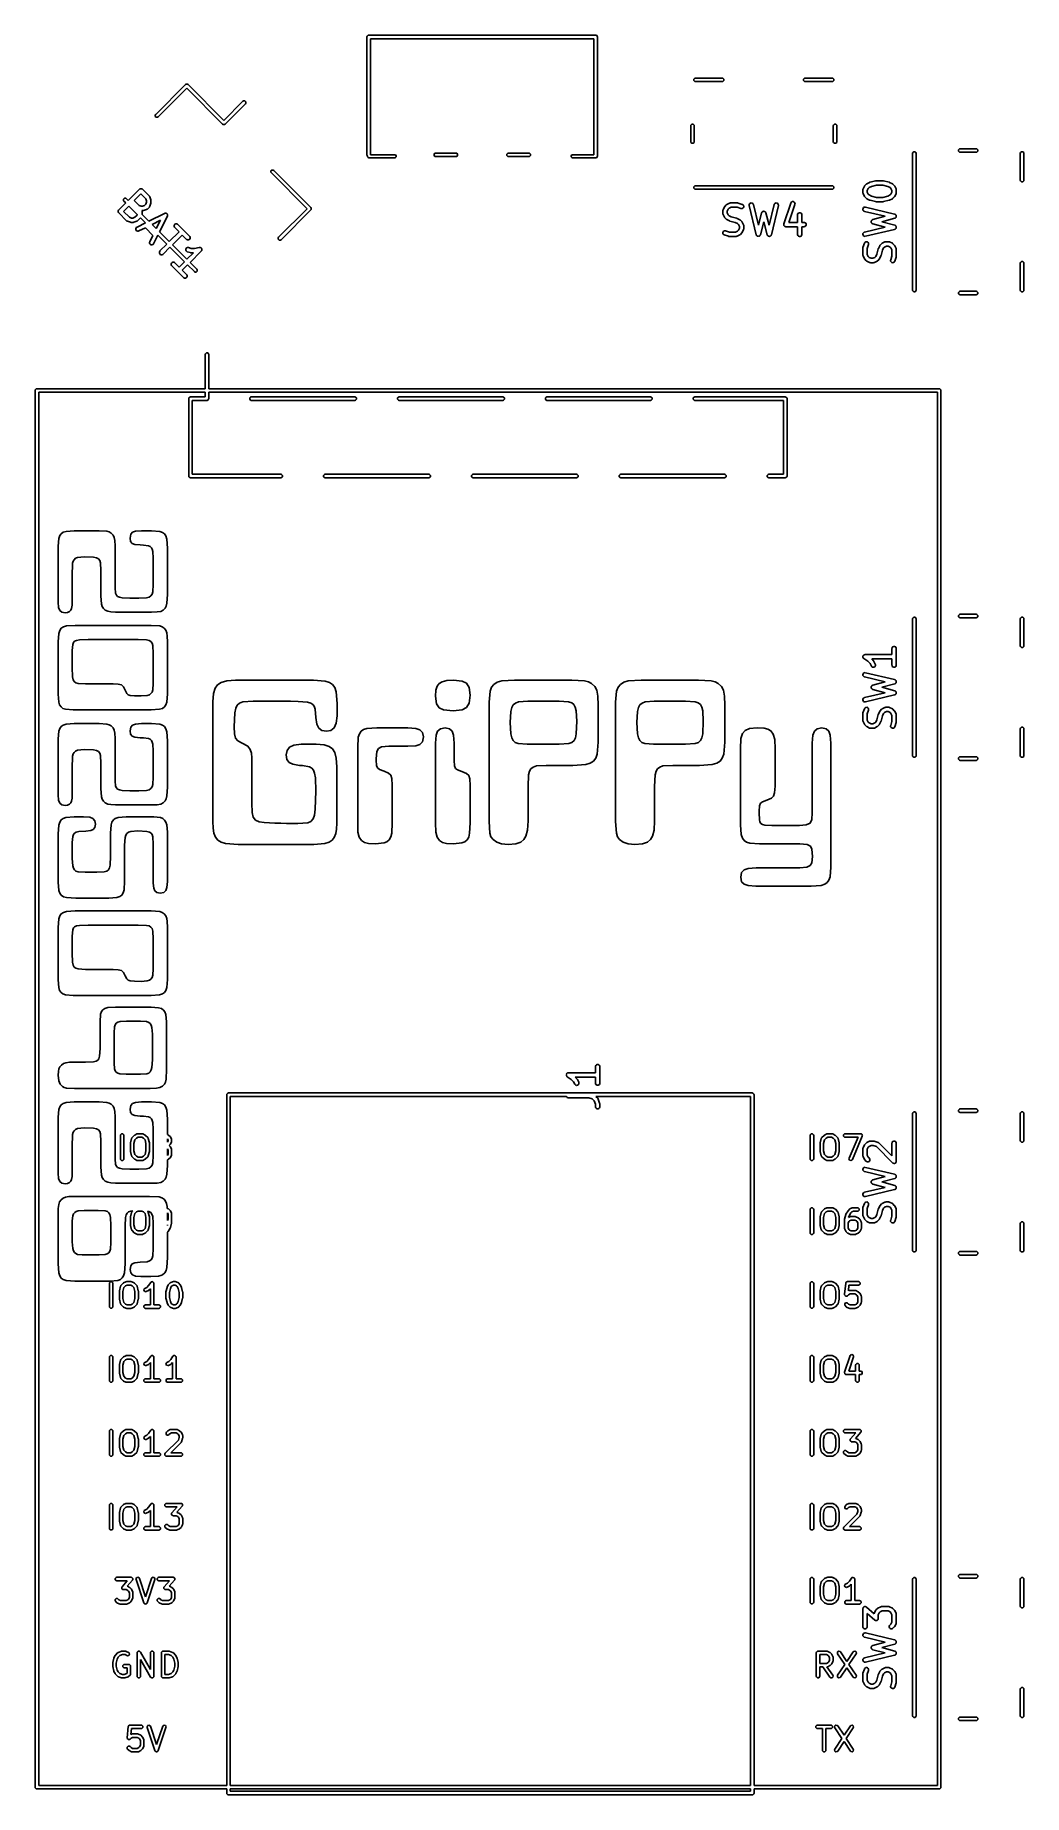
# Model space of a CAD drawing. Extents: x 188.4 to 222.4, y -114.3 to -53.8.
import ezdxf

# ---------------------------------------------------------------- set-up
doc = ezdxf.new("R2010")
doc.units = 0
doc.layers.add('BLACK', color=7, linetype='CONTINUOUS')

msp = doc.modelspace()

# ---------------------------------------------------------------- linework, layer by layer
at = {"layer": 'BLACK', "linetype": 'CONTINUOUS'}
for p, q in [((199.79, -53.9), (199.794567, -53.877039)), ((199.79, -57.95), (199.79, -53.9)), ((199.794567, -53.877039), (199.827039, -53.844567)), ((199.827039, -53.844567), (199.85, -53.84)), ((199.85, -53.84), (207.65, -53.84)), ((207.59, -53.96), (199.91, -53.96)), ((199.91, -53.96), (199.91, -57.95)), ((207.59, -57.95), (207.59, -53.96)), ((207.65, -53.84), (207.672961, -53.844567)), ((207.672961, -53.844567), (207.705433, -53.877039)), ((207.705433, -53.877039), (207.71, -53.9)), ((207.71, -53.9), (207.71, -58)), ((192.530619, -56.563101), (193.555924, -55.537796)), ((193.555924, -55.537796), (193.575389, -55.52479)), ((193.575389, -55.52479), (193.621312, -55.52479)), ((193.621312, -55.52479), (193.621314, -55.524792)), ((193.621314, -55.524792), (193.640776, -55.537797)), ((193.640776, -55.537797), (194.871142, -56.768162)), ((211.019567, -55.352039), (211.052039, -55.319567)), ((211.019567, -55.397961), (211.019567, -55.352039)), ((211.052039, -55.430433), (211.019567, -55.397961)), ((211.052039, -55.319567), (211.075, -55.315)), ((211.075, -55.435), (211.052039, -55.430433)), ((211.075, -55.315), (212, -55.315)), ((212, -55.435), (211.075, -55.435)), ((212, -55.315), (212.022961, -55.319567)), ((212.022961, -55.430433), (212, -55.435)), ((212.022961, -55.319567), (212.055433, -55.352039)), ((212.055433, -55.397961), (212.022961, -55.430433)), ((212.055433, -55.352039), (212.055433, -55.397961)), ((214.794567, -55.352039), (214.827039, -55.319567)), ((214.794567, -55.397961), (214.794567, -55.352039)), ((214.827039, -55.430433), (214.794567, -55.397961)), ((214.827039, -55.319567), (214.85, -55.315)), ((214.85, -55.435), (214.827039, -55.430433)), ((214.85, -55.315), (215.775, -55.315)), ((215.775, -55.435), (214.85, -55.435)), ((215.775, -55.315), (215.797961, -55.319567)), ((215.797961, -55.430433), (215.775, -55.435)), ((215.797961, -55.319567), (215.830433, -55.352039)), ((215.830433, -55.397961), (215.797961, -55.430433)), ((215.830433, -55.352039), (215.830433, -55.397961)), ((193.59835, -55.665075), (192.615471, -56.647953)), ((194.828716, -56.895442), (193.59835, -55.665075)), ((194.871142, -56.768162), (195.528751, -56.110553)), ((195.613604, -56.195406), (194.913568, -56.895441)), ((195.528751, -56.110553), (195.548217, -56.097546)), ((195.548217, -56.097546), (195.594139, -56.097546)), ((195.594139, -56.097546), (195.626611, -56.130018)), ((195.626611, -56.17594), (195.613604, -56.195406)), ((195.626611, -56.130018), (195.626611, -56.17594)), ((192.517612, -56.582566), (192.530619, -56.563101)), ((192.517612, -56.628488), (192.517612, -56.582566)), ((192.550084, -56.66096), (192.517612, -56.628488)), ((192.596006, -56.66096), (192.550084, -56.66096)), ((192.615471, -56.647953), (192.596006, -56.66096)), ((194.848181, -56.908448), (194.828716, -56.895442)), ((194.894103, -56.908448), (194.848181, -56.908448)), ((194.913568, -56.895441), (194.894103, -56.908448)), ((210.915, -56.95), (210.919567, -56.927039)), ((210.915, -57.5), (210.915, -56.95)), ((210.919567, -56.927039), (210.952039, -56.894567)), ((210.952039, -56.894567), (210.997961, -56.894567)), ((210.997961, -56.894567), (211.030433, -56.927039)), ((211.030433, -56.927039), (211.035, -56.95)), ((211.035, -56.95), (211.035, -57.5)), ((215.815, -56.95), (215.819567, -56.927039)), ((215.815, -57.5), (215.815, -56.95)), ((215.819567, -56.927039), (215.852039, -56.894567)), ((215.852039, -56.894567), (215.897961, -56.894567)), ((215.897961, -56.894567), (215.930433, -56.927039)), ((215.930433, -56.927039), (215.935, -56.95)), ((215.935, -56.95), (215.935, -57.5)), ((199.794567, -57.972961), (199.79, -57.95)), ((199.803806, -57.9822), (199.794567, -57.972961)), ((199.803806, -58.019134), (199.803806, -57.9822)), ((199.830866, -58.046194), (199.803806, -58.019134)), ((199.85, -58.05), (199.830866, -58.046194)), ((200.75, -58.05), (199.85, -58.05)), ((199.91, -57.95), (200.75, -57.95)), ((200.75, -57.95), (200.769134, -57.953806)), ((200.769134, -58.046194), (200.75, -58.05)), ((200.769134, -57.953806), (200.796194, -57.980866)), ((200.796194, -58.019134), (200.769134, -58.046194)), ((200.796194, -57.980866), (200.796194, -58.019134)), ((202.094567, -57.927039), (202.127039, -57.894567)), ((202.094567, -57.972961), (202.094567, -57.927039)), ((202.127039, -58.005433), (202.094567, -57.972961)), ((202.127039, -57.894567), (202.15, -57.89)), ((202.15, -58.01), (202.127039, -58.005433)), ((202.15, -57.89), (202.85, -57.89)), ((202.85, -58.01), (202.15, -58.01)), ((202.85, -57.89), (202.872961, -57.894567)), ((202.872961, -58.005433), (202.85, -58.01)), ((202.872961, -57.894567), (202.905433, -57.927039)), ((202.905433, -57.972961), (202.872961, -58.005433)), ((202.905433, -57.927039), (202.905433, -57.972961)), ((204.594567, -57.927039), (204.627039, -57.894567)), ((204.594567, -57.972961), (204.594567, -57.927039)), ((204.627039, -58.005433), (204.594567, -57.972961)), ((204.627039, -57.894567), (204.65, -57.89)), ((204.65, -58.01), (204.627039, -58.005433)), ((204.65, -57.89), (205.35, -57.89)), ((205.35, -58.01), (204.65, -58.01)), ((205.35, -57.89), (205.372961, -57.894567)), ((205.372961, -58.005433), (205.35, -58.01)), ((205.372961, -57.894567), (205.405433, -57.927039)), ((205.405433, -57.972961), (205.372961, -58.005433)), ((205.405433, -57.927039), (205.405433, -57.972961)), ((206.803806, -57.980866), (206.830866, -57.953806)), ((206.803806, -58.019134), (206.803806, -57.980866)), ((206.830866, -58.046194), (206.803806, -58.019134)), ((206.830866, -57.953806), (206.85, -57.95)), ((206.85, -58.05), (206.830866, -58.046194)), ((206.85, -57.95), (207.59, -57.95)), ((207.621606, -58.05), (206.85, -58.05)), ((207.627039, -58.055433), (207.621606, -58.05)), ((207.705433, -58.022961), (207.672961, -58.055433)), ((207.71, -58), (207.705433, -58.022961)), ((210.919567, -57.522961), (210.915, -57.5)), ((210.952039, -57.555433), (210.919567, -57.522961)), ((210.997961, -57.555433), (210.952039, -57.555433)), ((211.030433, -57.522961), (210.997961, -57.555433)), ((211.035, -57.5), (211.030433, -57.522961)), ((215.819567, -57.522961), (215.815, -57.5)), ((215.852039, -57.555433), (215.819567, -57.522961)), ((215.897961, -57.555433), (215.852039, -57.555433)), ((215.930433, -57.522961), (215.897961, -57.555433)), ((215.935, -57.5), (215.930433, -57.522961)), ((218.54, -57.9), (218.544567, -57.877039)), ((218.54, -62.6), (218.54, -57.9)), ((218.544567, -57.877039), (218.577039, -57.844567)), ((218.577039, -57.844567), (218.622961, -57.844567)), ((218.622961, -57.844567), (218.655433, -57.877039)), ((218.655433, -57.877039), (218.66, -57.9)), ((218.66, -57.9), (218.66, -62.6)), ((220.119567, -57.777039), (220.152039, -57.744567)), ((220.119567, -57.822961), (220.119567, -57.777039)), ((220.152039, -57.855433), (220.119567, -57.822961)), ((220.152039, -57.744567), (220.175, -57.74)), ((220.175, -57.86), (220.152039, -57.855433)), ((220.175, -57.74), (220.725, -57.74)), ((220.725, -57.86), (220.175, -57.86)), ((220.725, -57.74), (220.747961, -57.744567)), ((220.747961, -57.855433), (220.725, -57.86)), ((220.747961, -57.744567), (220.780433, -57.777039)), ((220.780433, -57.822961), (220.747961, -57.855433)), ((220.780433, -57.777039), (220.780433, -57.822961)), ((222.24, -57.9), (222.244567, -57.877039)), ((222.24, -58.825), (222.24, -57.9)), ((222.244567, -57.877039), (222.277039, -57.844567)), ((222.277039, -57.844567), (222.322961, -57.844567)), ((222.322961, -57.844567), (222.355433, -57.877039)), ((222.355433, -57.877039), (222.36, -57.9)), ((222.36, -57.9), (222.36, -58.825)), ((196.491552, -58.505897), (196.524024, -58.473425)), ((196.491552, -58.551819), (196.491552, -58.505897)), ((196.504559, -58.571284), (196.491552, -58.551819)), ((197.734924, -59.80165), (196.504559, -58.571284)), ((196.524024, -58.473425), (196.569946, -58.473425)), ((196.569946, -58.473425), (196.589411, -58.486432)), ((196.589411, -58.486432), (197.862204, -59.759224)), ((207.672961, -58.055433), (207.627039, -58.055433)), ((191.584778, -59.52049), (191.97028, -59.13499)), ((191.97028, -59.13499), (191.981646, -59.125662)), ((191.981646, -59.125662), (192.008682, -59.114464)), ((192.008682, -59.114464), (192.037945, -59.114464)), ((192.037945, -59.114464), (192.064981, -59.125662)), ((192.064981, -59.125662), (192.064986, -59.125667)), ((192.064986, -59.125667), (192.076346, -59.13499)), ((192.076346, -59.13499), (192.312048, -59.370692)), ((211.019567, -59.052039), (211.052039, -59.019567)), ((211.019567, -59.097961), (211.019567, -59.052039)), ((211.052039, -59.130433), (211.019567, -59.097961)), ((211.052039, -59.019567), (211.075, -59.015)), ((211.075, -59.135), (211.052039, -59.130433)), ((211.075, -59.015), (215.775, -59.015)), ((215.775, -59.135), (211.075, -59.135)), ((215.775, -59.015), (215.797961, -59.019567)), ((215.797961, -59.130433), (215.775, -59.135)), ((215.797961, -59.019567), (215.830433, -59.052039)), ((215.830433, -59.097961), (215.797961, -59.130433)), ((215.830433, -59.052039), (215.830433, -59.097961)), ((216.829819, -59.154761), (216.83126, -59.140129)), ((216.829819, -59.249999), (216.829819, -59.154761)), ((216.83126, -59.264631), (216.829819, -59.249999)), ((216.83126, -59.140129), (216.832291, -59.137639)), ((216.832291, -59.137639), (216.832482, -59.134952)), ((216.832482, -59.134952), (216.837737, -59.12122)), ((216.837737, -59.12122), (216.885356, -59.025982)), ((216.885356, -59.025982), (216.88932, -59.019682)), ((216.88932, -59.019682), (216.890078, -59.017855)), ((216.890078, -59.017855), (216.891766, -59.015798)), ((216.891766, -59.015798), (216.893188, -59.013539)), ((216.893188, -59.013539), (216.894686, -59.012239)), ((216.894686, -59.012239), (216.899405, -59.00649)), ((216.899405, -59.00649), (216.947024, -58.958871)), ((216.947024, -58.958871), (216.952773, -58.954152)), ((216.952773, -58.954152), (216.954073, -58.952654)), ((216.954073, -58.952654), (216.956332, -58.951232)), ((216.956332, -58.951232), (216.958389, -58.949544)), ((216.958389, -58.949544), (216.960216, -58.948786)), ((216.960216, -58.948786), (216.966516, -58.944822)), ((216.966516, -58.944822), (217.061754, -58.897203)), ((217.014077, -59.10395), (216.979819, -59.172466)), ((216.979819, -59.172466), (216.979819, -59.232294)), ((216.979819, -59.232294), (217.014077, -59.30081)), ((217.044484, -59.073543), (217.014077, -59.10395)), ((217.121471, -59.035049), (217.044484, -59.073543)), ((217.061754, -58.897203), (217.062823, -58.896793)), ((217.062823, -58.896793), (217.063259, -58.896471)), ((217.063259, -58.896471), (217.069395, -58.894278)), ((217.069395, -58.894278), (217.075485, -58.891948)), ((217.075485, -58.891948), (217.076025, -58.891909)), ((217.076025, -58.891909), (217.077105, -58.891524)), ((217.077105, -58.891524), (217.267581, -58.843905)), ((217.295005, -58.991666), (217.121471, -59.035049)), ((217.267581, -58.843905), (217.270117, -58.843529)), ((217.270117, -58.843529), (217.271139, -58.843107)), ((217.271139, -58.843107), (217.276651, -58.842564)), ((217.276651, -58.842564), (217.282125, -58.841755)), ((217.282125, -58.841755), (217.283217, -58.841917)), ((217.283217, -58.841917), (217.285771, -58.841666)), ((217.285771, -58.841666), (217.523866, -58.841666)), ((217.514632, -58.991666), (217.295005, -58.991666)), ((217.688166, -59.035049), (217.514632, -58.991666)), ((217.523866, -58.841666), (217.526419, -58.841917)), ((217.526419, -58.841917), (217.527512, -58.841755)), ((217.527512, -58.841755), (217.532985, -58.842564)), ((217.532985, -58.842564), (217.538498, -58.843107)), ((217.538498, -58.843107), (217.539519, -58.843529)), ((217.539519, -58.843529), (217.542056, -58.843905)), ((217.542056, -58.843905), (217.732532, -58.891524)), ((217.765153, -59.073543), (217.688166, -59.035049)), ((217.732532, -58.891524), (217.733611, -58.891909)), ((217.733611, -58.891909), (217.734151, -58.891948)), ((217.734151, -58.891948), (217.740232, -58.894275)), ((217.740232, -58.894275), (217.746378, -58.896471)), ((217.746378, -58.896471), (217.746813, -58.896793)), ((217.746813, -58.896793), (217.747883, -58.897203)), ((217.747883, -58.897203), (217.843121, -58.944822)), ((217.795561, -59.10395), (217.765153, -59.073543)), ((217.829819, -59.172466), (217.795561, -59.10395)), ((217.795561, -59.300809), (217.829819, -59.232294)), ((217.829819, -59.232294), (217.829819, -59.172466)), ((217.843121, -58.944822), (217.849417, -58.948785)), ((217.849417, -58.948785), (217.851247, -58.949543)), ((217.851247, -58.949543), (217.853305, -58.951232)), ((217.853305, -58.951232), (217.855564, -58.952654)), ((217.855564, -58.952654), (217.856863, -58.954152)), ((217.856863, -58.954152), (217.862612, -58.95887)), ((217.862612, -58.95887), (217.910232, -59.006489)), ((217.910232, -59.006489), (217.91495, -59.012238)), ((217.91495, -59.012238), (217.91645, -59.013539)), ((217.91645, -59.013539), (217.917872, -59.015798)), ((217.917872, -59.015798), (217.91956, -59.017855)), ((217.91956, -59.017855), (217.920317, -59.019682)), ((217.920317, -59.019682), (217.924282, -59.025982)), ((217.924282, -59.025982), (217.971901, -59.12122)), ((217.971901, -59.12122), (217.977156, -59.134951)), ((217.977156, -59.134951), (217.977347, -59.13764)), ((217.977347, -59.13764), (217.978378, -59.140129)), ((217.978378, -59.140129), (217.979819, -59.154761)), ((217.979819, -59.249999), (217.978378, -59.264631)), ((217.979819, -59.154761), (217.979819, -59.249999)), ((222.244567, -58.847961), (222.24, -58.825)), ((222.277039, -58.880433), (222.244567, -58.847961)), ((222.322961, -58.880433), (222.277039, -58.880433)), ((222.355433, -58.847961), (222.322961, -58.880433)), ((222.36, -58.825), (222.355433, -58.847961)), ((191.244792, -59.87532), (191.253846, -59.853461)), ((191.253846, -59.853461), (191.263173, -59.842096)), ((191.263173, -59.842096), (191.499926, -59.605342)), ((191.421597, -59.474633), (191.454069, -59.442161)), ((191.421597, -59.520555), (191.421597, -59.474633)), ((191.434604, -59.54002), (191.421597, -59.520555)), ((191.605992, -59.711408), (191.422272, -59.895129)), ((191.499926, -59.605342), (191.434604, -59.54002)), ((191.454069, -59.442161), (191.499991, -59.442161)), ((191.499991, -59.442161), (191.519456, -59.455168)), ((191.519456, -59.455168), (191.584778, -59.52049)), ((191.897202, -60.002618), (191.605992, -59.711408)), ((192.023312, -59.294088), (191.792661, -59.52474)), ((191.792661, -59.52474), (191.962812, -59.69489)), ((191.962812, -59.69489), (192.035483, -59.719114)), ((192.193463, -59.464239), (192.023312, -59.294088)), ((192.035483, -59.719114), (192.078486, -59.719114)), ((192.078486, -59.719114), (192.151158, -59.69489)), ((192.114373, -59.865265), (192.107119, -59.866914)), ((192.215389, -59.831593), (192.114373, -59.865265)), ((192.151158, -59.69489), (192.193463, -59.652584)), ((192.217687, -59.53691), (192.193463, -59.464239)), ((192.193463, -59.652584), (192.217687, -59.579913)), ((192.228814, -59.825599), (192.215389, -59.831593)), ((192.217687, -59.579913), (192.217687, -59.53691)), ((192.230849, -59.823833), (192.228814, -59.825599)), ((192.23334, -59.822802), (192.230849, -59.823833)), ((192.244705, -59.813475), (192.23334, -59.822802)), ((192.312048, -59.746132), (192.244705, -59.813475)), ((192.312048, -59.370692), (192.321375, -59.382057)), ((192.321375, -59.734767), (192.312048, -59.746132)), ((192.321375, -59.382057), (192.322405, -59.384545)), ((192.322405, -59.732278), (192.321375, -59.734767)), ((192.322405, -59.384545), (192.324172, -59.386582)), ((192.324172, -59.730242), (192.322405, -59.732278)), ((192.324172, -59.386582), (192.330166, -59.400008)), ((192.330166, -59.716816), (192.324172, -59.730242)), ((192.330166, -59.400008), (192.363838, -59.501022)), ((192.363838, -59.615802), (192.330166, -59.716816)), ((192.363838, -59.501022), (192.365487, -59.508277)), ((192.365487, -59.608546), (192.363838, -59.615802)), ((192.365487, -59.508277), (192.366246, -59.510108)), ((192.366246, -59.606716), (192.365487, -59.608546)), ((192.366246, -59.510108), (192.366507, -59.512761)), ((192.366507, -59.604062), (192.366246, -59.606716)), ((192.366507, -59.512761), (192.367098, -59.515359)), ((192.367098, -59.601465), (192.366507, -59.604062)), ((192.367098, -59.515359), (192.366957, -59.517333)), ((192.366957, -59.517333), (192.367687, -59.52474)), ((192.367687, -59.592084), (192.366957, -59.59949)), ((192.366957, -59.59949), (192.367098, -59.601465)), ((192.367687, -59.52474), (192.367687, -59.592084)), ((196.752047, -60.784529), (197.734924, -59.80165)), ((197.862204, -59.844076), (196.836899, -60.869381)), ((197.862204, -59.759224), (197.875207, -59.778685)), ((197.87521, -59.824611), (197.862204, -59.844076)), ((197.875207, -59.778685), (197.87521, -59.778688)), ((197.87521, -59.778688), (197.87521, -59.824611)), ((212.016667, -59.870295), (212.018108, -59.855663)), ((212.018108, -59.855663), (212.019139, -59.853173)), ((212.019139, -59.853173), (212.01933, -59.850486)), ((212.01933, -59.850486), (212.024585, -59.836754)), ((212.024585, -59.836754), (212.072204, -59.741516)), ((212.072204, -59.741516), (212.076168, -59.735216)), ((212.076168, -59.735216), (212.076926, -59.733389)), ((212.076926, -59.733389), (212.078614, -59.731332)), ((212.078614, -59.731332), (212.080036, -59.729073)), ((212.080036, -59.729073), (212.081534, -59.727773)), ((212.081534, -59.727773), (212.086253, -59.722024)), ((212.086253, -59.722024), (212.133872, -59.674405)), ((212.133872, -59.674405), (212.139621, -59.669686)), ((212.139621, -59.669686), (212.140921, -59.668188)), ((212.140921, -59.668188), (212.14318, -59.666766)), ((212.14318, -59.666766), (212.145237, -59.665078)), ((212.145237, -59.665078), (212.147064, -59.66432)), ((212.147064, -59.66432), (212.153364, -59.660356)), ((212.153364, -59.660356), (212.248602, -59.612737)), ((212.200925, -59.819484), (212.166667, -59.888)), ((212.231332, -59.789077), (212.200925, -59.819484)), ((212.299848, -59.754819), (212.231332, -59.789077)), ((212.248602, -59.612737), (212.262333, -59.607482)), ((212.262333, -59.607482), (212.265022, -59.60729)), ((212.265022, -59.60729), (212.267511, -59.60626)), ((212.267511, -59.60626), (212.282143, -59.604819)), ((212.282143, -59.604819), (212.520238, -59.604819)), ((212.508068, -59.754819), (212.299848, -59.754819)), ((212.639377, -59.798589), (212.508068, -59.754819)), ((212.520238, -59.604819), (212.527643, -59.605548)), ((212.527643, -59.605548), (212.529618, -59.605408)), ((212.529618, -59.605408), (212.532215, -59.605998)), ((212.532215, -59.605998), (212.53487, -59.60626)), ((212.53487, -59.60626), (212.536701, -59.607018)), ((212.536701, -59.607018), (212.543955, -59.608668)), ((212.543955, -59.608668), (212.686812, -59.656287)), ((212.653714, -59.801849), (212.639377, -59.798589)), ((212.682904, -59.799774), (212.653714, -59.801849)), ((212.709078, -59.786688), (212.682904, -59.799774)), ((212.686812, -59.656287), (212.700237, -59.662281)), ((212.700237, -59.662281), (212.722344, -59.681455)), ((212.728252, -59.76458), (212.709078, -59.786688)), ((212.722344, -59.681455), (212.735431, -59.707628)), ((212.737506, -59.736818), (212.728252, -59.76458)), ((212.735431, -59.707628), (212.737506, -59.736818)), ((212.921481, -59.682623), (212.926114, -59.653728)), ((212.923469, -59.697191), (212.921481, -59.682623)), ((213.161564, -60.697191), (212.923469, -59.697191)), ((212.926114, -59.653728), (212.94145, -59.628806)), ((212.94145, -59.628806), (212.965157, -59.611649)), ((212.965157, -59.611649), (212.993625, -59.604871)), ((212.993625, -59.604871), (213.02252, -59.609504)), ((213.02252, -59.609504), (213.047442, -59.62484)), ((213.047442, -59.62484), (213.064599, -59.648547)), ((213.064599, -59.648547), (213.069389, -59.662447)), ((213.069389, -59.662447), (213.23864, -60.373303)), ((213.611359, -60.373303), (213.780612, -59.662448)), ((213.926532, -59.697191), (213.688436, -60.697191)), ((213.780612, -59.662448), (213.785402, -59.648547)), ((213.785402, -59.648547), (213.802559, -59.62484)), ((213.802559, -59.62484), (213.827481, -59.609504)), ((213.827481, -59.609504), (213.856376, -59.604871)), ((213.856376, -59.604871), (213.884844, -59.61165)), ((213.884844, -59.61165), (213.908551, -59.628806)), ((213.908551, -59.628806), (213.923887, -59.653728)), ((213.923887, -59.653728), (213.92852, -59.682623)), ((213.92852, -59.682623), (213.926532, -59.697191)), ((214.115754, -60.322768), (214.353849, -59.608483)), ((214.496151, -59.655918), (214.290962, -60.271485)), ((214.353849, -59.608483), (214.359843, -59.595058)), ((214.359843, -59.595058), (214.379017, -59.572951)), ((214.379017, -59.572951), (214.40519, -59.559864)), ((214.40519, -59.559864), (214.43438, -59.557789)), ((214.43438, -59.557789), (214.462142, -59.567043)), ((214.462142, -59.567043), (214.48425, -59.586217)), ((214.48425, -59.586217), (214.497336, -59.612391)), ((214.499411, -59.641581), (214.496151, -59.655918)), ((214.497336, -59.612391), (214.499411, -59.641581)), ((216.829871, -59.818624), (216.836649, -59.790156)), ((216.834504, -59.847519), (216.829871, -59.818624)), ((216.832291, -59.26712), (216.83126, -59.264631)), ((216.832482, -59.269808), (216.832291, -59.26712)), ((216.837737, -59.28354), (216.832482, -59.269808)), ((216.84984, -59.872441), (216.834504, -59.847519)), ((216.836649, -59.790156), (216.853806, -59.766449)), ((216.885356, -59.378778), (216.837737, -59.28354)), ((216.853806, -59.766449), (216.878728, -59.751113)), ((216.878728, -59.751113), (216.907623, -59.74648)), ((216.88932, -59.385077), (216.885356, -59.378778)), ((216.890078, -59.386905), (216.88932, -59.385077)), ((216.891766, -59.388961), (216.890078, -59.386905)), ((216.893188, -59.391221), (216.891766, -59.388961)), ((216.894686, -59.39252), (216.893188, -59.391221)), ((216.899405, -59.39827), (216.894686, -59.39252)), ((216.947024, -59.445889), (216.899405, -59.39827)), ((216.907623, -59.74648), (216.922191, -59.748468)), ((216.922191, -59.748468), (217.922191, -59.986563)), ((216.952773, -59.450607), (216.947024, -59.445889)), ((216.954073, -59.452106), (216.952773, -59.450607)), ((216.956332, -59.453527), (216.954073, -59.452106)), ((216.958389, -59.455216), (216.956332, -59.453527)), ((216.960216, -59.455973), (216.958389, -59.455216)), ((216.966516, -59.459938), (216.960216, -59.455973)), ((217.061754, -59.507557), (216.966516, -59.459938)), ((217.014077, -59.30081), (217.044484, -59.331217)), ((217.044484, -59.331217), (217.121471, -59.36971)), ((217.062823, -59.507966), (217.061754, -59.507557)), ((217.063259, -59.508289), (217.062823, -59.507966)), ((217.069395, -59.510481), (217.063259, -59.508289)), ((217.075485, -59.512812), (217.069395, -59.510481)), ((217.076025, -59.51285), (217.075485, -59.512812)), ((217.077105, -59.513236), (217.076025, -59.51285)), ((217.267581, -59.560855), (217.077105, -59.513236)), ((217.121471, -59.36971), (217.295005, -59.413094)), ((217.270117, -59.56123), (217.267581, -59.560855)), ((217.271139, -59.561653), (217.270117, -59.56123)), ((217.276651, -59.562195), (217.271139, -59.561653)), ((217.282125, -59.563005), (217.276651, -59.562195)), ((217.283217, -59.562842), (217.282125, -59.563005)), ((217.285771, -59.563094), (217.283217, -59.562842)), ((217.523866, -59.563094), (217.285771, -59.563094)), ((217.295005, -59.413094), (217.514632, -59.413094)), ((217.514632, -59.413094), (217.688166, -59.36971)), ((217.526419, -59.562842), (217.523866, -59.563094)), ((217.527512, -59.563005), (217.526419, -59.562842)), ((217.532985, -59.562195), (217.527512, -59.563005)), ((217.538498, -59.561653), (217.532985, -59.562195)), ((217.539519, -59.56123), (217.538498, -59.561653)), ((217.542056, -59.560855), (217.539519, -59.56123)), ((217.732532, -59.513236), (217.542056, -59.560855)), ((217.688166, -59.36971), (217.765153, -59.331216)), ((217.733611, -59.51285), (217.732532, -59.513236)), ((217.734151, -59.512812), (217.733611, -59.51285)), ((217.740232, -59.510484), (217.734151, -59.512812)), ((217.746378, -59.508289), (217.740232, -59.510484)), ((217.746813, -59.507966), (217.746378, -59.508289)), ((217.747883, -59.507557), (217.746813, -59.507966)), ((217.843121, -59.459938), (217.747883, -59.507557)), ((217.765153, -59.331216), (217.795561, -59.300809)), ((217.849417, -59.455974), (217.843121, -59.459938)), ((217.851247, -59.455217), (217.849417, -59.455974)), ((217.853305, -59.453527), (217.851247, -59.455217)), ((217.855564, -59.452106), (217.853305, -59.453527)), ((217.856863, -59.450607), (217.855564, -59.452106)), ((217.862612, -59.44589), (217.856863, -59.450607)), ((217.910232, -59.398271), (217.862612, -59.44589)), ((217.91495, -59.392521), (217.910232, -59.398271)), ((217.91645, -59.391221), (217.91495, -59.392521)), ((217.917872, -59.388961), (217.91645, -59.391221)), ((217.91956, -59.386905), (217.917872, -59.388961)), ((217.920317, -59.385077), (217.91956, -59.386905)), ((217.924282, -59.378778), (217.920317, -59.385077)), ((217.971901, -59.28354), (217.924282, -59.378778)), ((217.977156, -59.269809), (217.971901, -59.28354)), ((217.977347, -59.267119), (217.977156, -59.269809)), ((217.978378, -59.264631), (217.977347, -59.267119)), ((191.242647, -59.880498), (191.244792, -59.87532)), ((191.242647, -59.90976), (191.242647, -59.880498)), ((191.253846, -59.936797), (191.242647, -59.90976)), ((191.263173, -59.948162), (191.253846, -59.936797)), ((191.532547, -60.217536), (191.263173, -59.948162)), ((191.422272, -59.895129), (191.626094, -60.098951)), ((191.543912, -60.226863), (191.532547, -60.217536)), ((191.5464, -60.227893), (191.543912, -60.226863)), ((191.548437, -60.22966), (191.5464, -60.227893)), ((191.561863, -60.235654), (191.548437, -60.22966)), ((191.662877, -60.269326), (191.561863, -60.235654)), ((191.626094, -60.098951), (191.698765, -60.123175)), ((191.670132, -60.270975), (191.662877, -60.269326)), ((191.671963, -60.271734), (191.670132, -60.270975)), ((191.674616, -60.271995), (191.671963, -60.271734)), ((191.677214, -60.272586), (191.674616, -60.271995)), ((191.679188, -60.272445), (191.677214, -60.272586)), ((191.686595, -60.273175), (191.679188, -60.272445)), ((191.753939, -60.273175), (191.686595, -60.273175)), ((191.698765, -60.123175), (191.741769, -60.123175)), ((191.741769, -60.123175), (191.81444, -60.09895)), ((191.761344, -60.272445), (191.753939, -60.273175)), ((191.763319, -60.272586), (191.761344, -60.272445)), ((191.765916, -60.271995), (191.763319, -60.272586)), ((191.768571, -60.271734), (191.765916, -60.271995)), ((191.770402, -60.270975), (191.768571, -60.271734)), ((191.777656, -60.269326), (191.770402, -60.270975)), ((191.878671, -60.235654), (191.777656, -60.269326)), ((191.81444, -60.09895), (191.890417, -60.022973)), ((191.847887, -60.49184), (191.857141, -60.464079)), ((191.857141, -60.464079), (191.876314, -60.441971)), ((191.876314, -60.441971), (191.888757, -60.434139)), ((191.892096, -60.22966), (191.878671, -60.235654)), ((191.888757, -60.434139), (192.182067, -60.287483)), ((191.890417, -60.022973), (191.897202, -60.002618)), ((191.894131, -60.227894), (191.892096, -60.22966)), ((191.896622, -60.226863), (191.894131, -60.227894)), ((191.907987, -60.217536), (191.896622, -60.226863)), ((192.009002, -60.116521), (191.907987, -60.217536)), ((192.176862, -60.45779), (191.955839, -60.568303)), ((192.009949, -60.115366), (192.009002, -60.116521)), ((192.182067, -60.287483), (192.009949, -60.115366)), ((192.060792, -59.986191), (192.058213, -59.993925)), ((192.058213, -59.993925), (192.295203, -60.230915)), ((192.090656, -59.869114), (192.059603, -59.869114)), ((192.059603, -59.869114), (192.061978, -59.87532)), ((192.062441, -59.978935), (192.060792, -59.986191)), ((192.061978, -59.87532), (192.062168, -59.878007)), ((192.062168, -59.878007), (192.0632, -59.880497)), ((192.0632, -59.977105), (192.062441, -59.978935)), ((192.0632, -59.880497), (192.064641, -59.895129)), ((192.063461, -59.974451), (192.0632, -59.977105)), ((192.064052, -59.971854), (192.063461, -59.974451)), ((192.064641, -59.962473), (192.063911, -59.969879)), ((192.063911, -59.969879), (192.064052, -59.971854)), ((192.064641, -59.895129), (192.064641, -59.962473)), ((192.098061, -59.868384), (192.090656, -59.869114)), ((192.100036, -59.868525), (192.098061, -59.868384)), ((192.102633, -59.867934), (192.100036, -59.868525)), ((192.105288, -59.867673), (192.102633, -59.867934)), ((192.107119, -59.866914), (192.105288, -59.867673)), ((192.437132, -60.71806), (192.176862, -60.45779)), ((192.295203, -60.230915), (192.831566, -59.962734)), ((192.697401, -60.197521), (192.407006, -60.342718)), ((192.407006, -60.342718), (192.552203, -60.487915)), ((192.552203, -60.487915), (192.697401, -60.197521)), ((192.932189, -60.063357), (192.664007, -60.599719)), ((192.831566, -59.962734), (192.845298, -59.957479)), ((192.845298, -59.957479), (192.850643, -59.957099)), ((192.850643, -59.957099), (192.855726, -59.955405)), ((192.855726, -59.955405), (192.865107, -59.956071)), ((192.865107, -59.956071), (192.874488, -59.955405)), ((192.874488, -59.955405), (192.87957, -59.957099)), ((192.87957, -59.957099), (192.884916, -59.957479)), ((192.884916, -59.957479), (192.89333, -59.961686)), ((192.89333, -59.961686), (192.902249, -59.964659)), ((192.902249, -59.964659), (192.906295, -59.968168)), ((192.906295, -59.968168), (192.911091, -59.970566)), ((192.911091, -59.970566), (192.917252, -59.97767)), ((192.917252, -59.97767), (192.924357, -59.983832)), ((192.924357, -59.983832), (192.926754, -59.988627)), ((192.926754, -59.988627), (192.930264, -59.992674)), ((192.930264, -59.992674), (192.933236, -60.001592)), ((192.937444, -60.049625), (192.932189, -60.063357)), ((192.933236, -60.001592), (192.937444, -60.010007)), ((192.937444, -60.010007), (192.937823, -60.015352)), ((192.937823, -60.044279), (192.937444, -60.049625)), ((192.937823, -60.015352), (192.939518, -60.020435)), ((192.939518, -60.039197), (192.937823, -60.044279)), ((192.939518, -60.020435), (192.938851, -60.029816)), ((192.938851, -60.029816), (192.939518, -60.039197)), ((193.161937, -60.385575), (193.173136, -60.358538)), ((193.161937, -60.414837), (193.161937, -60.385575)), ((193.173136, -60.441874), (193.161937, -60.414837)), ((193.173136, -60.358538), (193.193828, -60.337846)), ((193.182463, -60.453239), (193.173136, -60.441874)), ((193.33146, -60.602236), (193.182463, -60.453239)), ((193.193828, -60.337846), (193.220865, -60.326647)), ((193.220865, -60.326647), (193.250127, -60.326647)), ((193.250127, -60.326647), (193.277164, -60.337846)), ((193.277164, -60.337846), (193.288529, -60.347173)), ((193.288529, -60.347173), (193.69259, -60.751234)), ((212.016667, -59.965533), (212.016667, -59.870295)), ((212.018108, -59.980165), (212.016667, -59.965533)), ((212.019139, -59.982654), (212.018108, -59.980165)), ((212.01933, -59.985342), (212.019139, -59.982654)), ((212.024585, -59.999074), (212.01933, -59.985342)), ((212.072204, -60.094312), (212.024585, -59.999074)), ((212.076168, -60.100611), (212.072204, -60.094312)), ((212.076926, -60.102439), (212.076168, -60.100611)), ((212.078614, -60.104495), (212.076926, -60.102439)), ((212.080036, -60.106755), (212.078614, -60.104495)), ((212.081534, -60.108054), (212.080036, -60.106755)), ((212.086253, -60.113804), (212.081534, -60.108054)), ((212.133872, -60.161423), (212.086253, -60.113804)), ((212.139621, -60.166141), (212.133872, -60.161423)), ((212.140921, -60.16764), (212.139621, -60.166141)), ((212.14318, -60.169061), (212.140921, -60.16764)), ((212.145237, -60.17075), (212.14318, -60.169061)), ((212.147064, -60.171507), (212.145237, -60.17075)), ((212.153364, -60.175472), (212.147064, -60.171507)), ((212.248602, -60.223091), (212.153364, -60.175472)), ((212.166667, -59.888), (212.166667, -59.947828)), ((212.166667, -59.947828), (212.200925, -60.016344)), ((212.200925, -60.016344), (212.231332, -60.046751)), ((212.231332, -60.046751), (212.308319, -60.085244)), ((212.249671, -60.2235), (212.248602, -60.223091)), ((212.250107, -60.223823), (212.249671, -60.2235)), ((212.256243, -60.226015), (212.250107, -60.223823)), ((212.262333, -60.228346), (212.256243, -60.226015)), ((212.262873, -60.228384), (212.262333, -60.228346)), ((212.263953, -60.22877), (212.262873, -60.228384)), ((212.446443, -60.274392), (212.263953, -60.22877)), ((212.308319, -60.085244), (212.490809, -60.130867)), ((212.52343, -60.312886), (212.446443, -60.274392)), ((212.490809, -60.130867), (212.491888, -60.131252)), ((212.491888, -60.131252), (212.492428, -60.131291)), ((212.492428, -60.131291), (212.498509, -60.133618)), ((212.498509, -60.133618), (212.504655, -60.135814)), ((212.504655, -60.135814), (212.50509, -60.136136)), ((212.50509, -60.136136), (212.50616, -60.136546)), ((212.50616, -60.136546), (212.601398, -60.184165)), ((212.553837, -60.343293), (212.52343, -60.312886)), ((212.588095, -60.411809), (212.553837, -60.343293)), ((212.588095, -60.471637), (212.588095, -60.411809)), ((212.601398, -60.184165), (212.607697, -60.188129)), ((212.607697, -60.188129), (212.609525, -60.188887)), ((212.609525, -60.188887), (212.611581, -60.190575)), ((212.611581, -60.190575), (212.613841, -60.191997)), ((212.613841, -60.191997), (212.61514, -60.193495)), ((212.61514, -60.193495), (212.62089, -60.198214)), ((212.62089, -60.198214), (212.668509, -60.245833)), ((212.668509, -60.245833), (212.673227, -60.251582)), ((212.673227, -60.251582), (212.674726, -60.252882)), ((212.674726, -60.252882), (212.676147, -60.255141)), ((212.676147, -60.255141), (212.677836, -60.257198)), ((212.677836, -60.257198), (212.678593, -60.259025)), ((212.678593, -60.259025), (212.682558, -60.265325)), ((212.682558, -60.265325), (212.730177, -60.360563)), ((212.730177, -60.360563), (212.735432, -60.374294)), ((212.735432, -60.374294), (212.735623, -60.376983)), ((212.735623, -60.376983), (212.736654, -60.379472)), ((212.736654, -60.379472), (212.738095, -60.394104)), ((212.738095, -60.394104), (212.738095, -60.489342)), ((213.23864, -60.373303), (213.352532, -59.946208)), ((213.424999, -60.256613), (213.306992, -60.699144)), ((213.352532, -59.946208), (213.353817, -59.942779)), ((213.353817, -59.942779), (213.354009, -59.94134)), ((213.354009, -59.94134), (213.354998, -59.93963)), ((213.354998, -59.93963), (213.357695, -59.932441)), ((213.357695, -59.932441), (213.363712, -59.92458)), ((213.363712, -59.92458), (213.368671, -59.916015)), ((213.368671, -59.916015), (213.372528, -59.913062)), ((213.372528, -59.913062), (213.375482, -59.909204)), ((213.375482, -59.909204), (213.384049, -59.904243)), ((213.384049, -59.904243), (213.391909, -59.898228)), ((213.391909, -59.898228), (213.396601, -59.896976)), ((213.396601, -59.896976), (213.400807, -59.894542)), ((213.400807, -59.894542), (213.410624, -59.893237)), ((213.410624, -59.893237), (213.420185, -59.890688)), ((213.420185, -59.890688), (213.424997, -59.891327)), ((213.424997, -59.891327), (213.429816, -59.890687)), ((213.543008, -60.699144), (213.424999, -60.256613)), ((213.429816, -59.890687), (213.439386, -59.893239)), ((213.439386, -59.893239), (213.449193, -59.894542)), ((213.449193, -59.894542), (213.453394, -59.896974)), ((213.453394, -59.896974), (213.458091, -59.898227)), ((213.458091, -59.898227), (213.465953, -59.904245)), ((213.465953, -59.904245), (213.474518, -59.909204)), ((213.474518, -59.909204), (213.47747, -59.913061)), ((213.47747, -59.913061), (213.481329, -59.916015)), ((213.481329, -59.916015), (213.48629, -59.924583)), ((213.48629, -59.924583), (213.492305, -59.932442)), ((213.492305, -59.932442), (213.494999, -59.939626)), ((213.494999, -59.939626), (213.495991, -59.941339)), ((213.495991, -59.941339), (213.496182, -59.94278)), ((213.496182, -59.94278), (213.497468, -59.946208)), ((213.497468, -59.946208), (213.611359, -60.373303)), ((214.112494, -60.337105), (214.113346, -60.333358)), ((214.113346, -60.34909), (214.112494, -60.337105)), ((214.113346, -60.331853), (214.114104, -60.330021)), ((214.113346, -60.333358), (214.113346, -60.331853)), ((214.113346, -60.361117), (214.113346, -60.34909)), ((214.114378, -60.363608), (214.113346, -60.361117)), ((214.114104, -60.330021), (214.115754, -60.322768)), ((214.114569, -60.366295), (214.114378, -60.363608)), ((214.119943, -60.377044), (214.114569, -60.366295)), ((214.124545, -60.388153), (214.119943, -60.377044)), ((214.12645, -60.390058), (214.124545, -60.388153)), ((214.127655, -60.392468), (214.12645, -60.390058)), ((214.136737, -60.400345), (214.127655, -60.392468)), ((214.145237, -60.408845), (214.136737, -60.400345)), ((214.147725, -60.409875), (214.145237, -60.408845)), ((214.149762, -60.411642), (214.147725, -60.409875)), ((214.161165, -60.415443), (214.149762, -60.411642)), ((214.172273, -60.420044), (214.161165, -60.415443)), ((214.176099, -60.42042), (214.172273, -60.420044)), ((214.177525, -60.420896), (214.176099, -60.42042)), ((214.179499, -60.420755), (214.177525, -60.420896)), ((214.186905, -60.421485), (214.179499, -60.420755)), ((214.588095, -60.421485), (214.186905, -60.421485)), ((214.290962, -60.271485), (214.588095, -60.271485)), ((214.588095, -60.013152), (214.589536, -59.99852)), ((214.588095, -60.271485), (214.588095, -60.013152)), ((214.588095, -60.679819), (214.588095, -60.421485)), ((214.589536, -59.99852), (214.600735, -59.971484)), ((214.600735, -59.971484), (214.621427, -59.950792)), ((214.621427, -59.950792), (214.648463, -59.939593)), ((214.648463, -59.939593), (214.677727, -59.939593)), ((214.677727, -59.939593), (214.704763, -59.950792)), ((214.704763, -59.950792), (214.725455, -59.971484)), ((214.725455, -59.971484), (214.736654, -59.99852)), ((214.736654, -59.99852), (214.738095, -60.013152)), ((214.738095, -60.013152), (214.738095, -60.271485)), ((214.738095, -60.271485), (214.805952, -60.271485)), ((214.805952, -60.421485), (214.738095, -60.421485)), ((214.738095, -60.421485), (214.738095, -60.679819)), ((214.805952, -60.271485), (214.820584, -60.272926)), ((214.820584, -60.420044), (214.805952, -60.421485)), ((214.820584, -60.272926), (214.84762, -60.284125)), ((214.84762, -60.408845), (214.820584, -60.420044)), ((214.84762, -60.284125), (214.868312, -60.304817)), ((214.868312, -60.388153), (214.84762, -60.408845)), ((214.868312, -60.304817), (214.879511, -60.331853)), ((214.879511, -60.361117), (214.868312, -60.388153)), ((214.879511, -60.331853), (214.879511, -60.361117)), ((216.873547, -59.889598), (216.84984, -59.872441)), ((216.887447, -59.894388), (216.873547, -59.889598)), ((217.598303, -60.063639), (216.887447, -59.894388)), ((216.887447, -60.60561), (217.598303, -60.436358)), ((217.115688, -60.245184), (217.118237, -60.235621)), ((217.116327, -60.249999), (217.115688, -60.245184)), ((217.115688, -60.254814), (217.116327, -60.249999)), ((217.118237, -60.264376), (217.115688, -60.254814)), ((217.118237, -60.235621), (217.119542, -60.225806)), ((217.119542, -60.274192), (217.118237, -60.264376)), ((217.119542, -60.225806), (217.121976, -60.2216)), ((217.121976, -60.278397), (217.119542, -60.274192)), ((217.121976, -60.2216), (217.123228, -60.216908)), ((217.123228, -60.28309), (217.121976, -60.278397)), ((217.123228, -60.216908), (217.129243, -60.209048)), ((217.129243, -60.290949), (217.123228, -60.28309)), ((217.129243, -60.209048), (217.134204, -60.200481)), ((217.134204, -60.299517), (217.129243, -60.290949)), ((217.134204, -60.200481), (217.138061, -60.197527)), ((217.138061, -60.30247), (217.134204, -60.299517)), ((217.138061, -60.197527), (217.141015, -60.19367)), ((217.141015, -60.306328), (217.138061, -60.30247)), ((217.141015, -60.19367), (217.149582, -60.188709)), ((217.149582, -60.311288), (217.141015, -60.306328)), ((217.149582, -60.188709), (217.157442, -60.182694)), ((217.157442, -60.317304), (217.149582, -60.311288)), ((217.157442, -60.182694), (217.164629, -60.179998)), ((217.164629, -60.319999), (217.157442, -60.317304)), ((217.164629, -60.179998), (217.16634, -60.179008)), ((217.16634, -60.32099), (217.164629, -60.319999)), ((217.16634, -60.179008), (217.16778, -60.178816)), ((217.16778, -60.321181), (217.16634, -60.32099)), ((217.16778, -60.178816), (217.171208, -60.177531)), ((217.171208, -60.322467), (217.16778, -60.321181)), ((217.171208, -60.177531), (217.598303, -60.063639)), ((217.598303, -60.436358), (217.171208, -60.322467)), ((217.924144, -60.131991), (217.481613, -60.249999)), ((217.481613, -60.249999), (217.924144, -60.368007)), ((217.922191, -59.986563), (217.927209, -59.988292)), ((217.929119, -60.130125), (217.924144, -60.131991)), ((217.924144, -60.368007), (217.929119, -60.369872)), ((217.927209, -59.988292), (217.929013, -59.988532)), ((217.929013, -59.988532), (217.930642, -59.989475)), ((217.93091, -60.129838), (217.929119, -60.130125)), ((217.929119, -60.369872), (217.93091, -60.37016)), ((217.930642, -59.989475), (217.936091, -59.991353)), ((217.932509, -60.128853), (217.93091, -60.129838)), ((217.93091, -60.37016), (217.932509, -60.371144)), ((217.937911, -60.126828), (217.932509, -60.128853)), ((217.932509, -60.371144), (217.937911, -60.37317)), ((217.936091, -59.991353), (217.944914, -59.997738)), ((217.946559, -60.120207), (217.937911, -60.126828)), ((217.937911, -60.37317), (217.946559, -60.37979)), ((217.944914, -59.997738), (217.954337, -60.003194)), ((217.955832, -60.114502), (217.946559, -60.120207)), ((217.946559, -60.37979), (217.955832, -60.385496)), ((217.954337, -60.003194), (217.956677, -60.006251)), ((217.95809, -60.111381), (217.955832, -60.114502)), ((217.955832, -60.385496), (217.95809, -60.388616)), ((217.956677, -60.006251), (217.959798, -60.00851)), ((217.961148, -60.109041), (217.95809, -60.111381)), ((217.95809, -60.388616), (217.961148, -60.390957)), ((217.959798, -60.00851), (217.965503, -60.017781)), ((217.966602, -60.099619), (217.961148, -60.109041)), ((217.961148, -60.390957), (217.966602, -60.400378)), ((217.965503, -60.017781), (217.972125, -60.026432)), ((217.972989, -60.090795), (217.966602, -60.099619)), ((217.966602, -60.400378), (217.972989, -60.409203)), ((217.972125, -60.026432), (217.973118, -60.030155)), ((217.973118, -60.469842), (217.972125, -60.473566)), ((217.973881, -60.087047), (217.972989, -60.090795)), ((217.972989, -60.409203), (217.973881, -60.41295)), ((217.973118, -60.030155), (217.975134, -60.033432)), ((217.975134, -60.466566), (217.973118, -60.469842)), ((217.97581, -60.083716), (217.973881, -60.087047)), ((217.973881, -60.41295), (217.97581, -60.416282)), ((217.975134, -60.033432), (217.976856, -60.044175)), ((217.976856, -60.455822), (217.975134, -60.466566)), ((217.977244, -60.072922), (217.97581, -60.083716)), ((217.97581, -60.416282), (217.977244, -60.427075)), ((217.976856, -60.044175), (217.979665, -60.054707)), ((217.979665, -60.445291), (217.976856, -60.455822)), ((217.979767, -60.062327), (217.977244, -60.072922)), ((217.977244, -60.427075), (217.979767, -60.437671)), ((217.979665, -60.054707), (217.979157, -60.058525)), ((217.979157, -60.058525), (217.979767, -60.062327)), ((217.979767, -60.437671), (217.979157, -60.441472)), ((217.979157, -60.441472), (217.979665, -60.445291)), ((191.849961, -60.52103), (191.847887, -60.49184)), ((191.863048, -60.547205), (191.849961, -60.52103)), ((191.885156, -60.566378), (191.863048, -60.547205)), ((191.912917, -60.575632), (191.885156, -60.566378)), ((191.942107, -60.573558), (191.912917, -60.575632)), ((191.955839, -60.568303), (191.942107, -60.573558)), ((192.319291, -60.982006), (192.321365, -60.952816)), ((192.328545, -61.009767), (192.319291, -60.982006)), ((192.321365, -60.952816), (192.32662, -60.939084)), ((192.32662, -60.939084), (192.437132, -60.71806)), ((192.347718, -61.031875), (192.328545, -61.009767)), ((192.373893, -61.044962), (192.347718, -61.031875)), ((192.403083, -61.047036), (192.373893, -61.044962)), ((192.430844, -61.037782), (192.403083, -61.047036)), ((192.452952, -61.018609), (192.430844, -61.037782)), ((192.460784, -61.006166), (192.452952, -61.018609)), ((192.607439, -60.712855), (192.460784, -61.006166)), ((192.91414, -61.019556), (192.607439, -60.712855)), ((192.664007, -60.599719), (192.998992, -60.934703)), ((192.677387, -61.25631), (192.91414, -61.019556)), ((192.998992, -60.934703), (193.33146, -60.602236)), ((193.437526, -60.708302), (193.105058, -61.040769)), ((193.105058, -61.040769), (193.605084, -61.540795)), ((193.586524, -60.8573), (193.437526, -60.708302)), ((193.59789, -60.866628), (193.586524, -60.8573)), ((193.624926, -60.877826), (193.59789, -60.866628)), ((193.654189, -60.877826), (193.624926, -60.877826)), ((193.681225, -60.866628), (193.654189, -60.877826)), ((193.701918, -60.845935), (193.681225, -60.866628)), ((193.69259, -60.751234), (193.701918, -60.7626)), ((193.701918, -60.7626), (193.713116, -60.789636)), ((193.713116, -60.818899), (193.701918, -60.845935)), ((193.713116, -60.789636), (193.713116, -60.818899)), ((196.73904, -60.803994), (196.752047, -60.784529)), ((196.73904, -60.849916), (196.73904, -60.803994)), ((196.771512, -60.882388), (196.73904, -60.849916)), ((196.817434, -60.882388), (196.771512, -60.882388)), ((196.836899, -60.869381), (196.817434, -60.882388)), ((212.017256, -60.62282), (212.02651, -60.595057)), ((212.019331, -60.65201), (212.017256, -60.62282)), ((212.032417, -60.678183), (212.019331, -60.65201)), ((212.02651, -60.595057), (212.045684, -60.57295)), ((212.054524, -60.697357), (212.032417, -60.678183)), ((212.045684, -60.57295), (212.071857, -60.559864)), ((212.06795, -60.703351), (212.054524, -60.697357)), ((212.210806, -60.75097), (212.06795, -60.703351)), ((212.071857, -60.559864), (212.101047, -60.557789)), ((212.101047, -60.557789), (212.115384, -60.561049)), ((212.115384, -60.561049), (212.246694, -60.604819)), ((212.218061, -60.752619), (212.210806, -60.75097)), ((212.219892, -60.753378), (212.218061, -60.752619)), ((212.222545, -60.753639), (212.219892, -60.753378)), ((212.225143, -60.75423), (212.222545, -60.753639)), ((212.227117, -60.754089), (212.225143, -60.75423)), ((212.234524, -60.754819), (212.227117, -60.754089)), ((212.472619, -60.754819), (212.234524, -60.754819)), ((212.246694, -60.604819), (212.454914, -60.604819)), ((212.454914, -60.604819), (212.523429, -60.570561)), ((212.487251, -60.753378), (212.472619, -60.754819)), ((212.48974, -60.752346), (212.487251, -60.753378)), ((212.492428, -60.752156), (212.48974, -60.752346)), ((212.50616, -60.746901), (212.492428, -60.752156)), ((212.601398, -60.699282), (212.50616, -60.746901)), ((212.523429, -60.570561), (212.553836, -60.540153)), ((212.553836, -60.540153), (212.588095, -60.471637)), ((212.607697, -60.695317), (212.601398, -60.699282)), ((212.609525, -60.69456), (212.607697, -60.695317)), ((212.611581, -60.692872), (212.609525, -60.69456)), ((212.613841, -60.69145), (212.611581, -60.692872)), ((212.615141, -60.68995), (212.613841, -60.69145)), ((212.620891, -60.685232), (212.615141, -60.68995)), ((212.668509, -60.637613), (212.620891, -60.685232)), ((212.673227, -60.631863), (212.668509, -60.637613)), ((212.674726, -60.630564), (212.673227, -60.631863)), ((212.676147, -60.628305), (212.674726, -60.630564)), ((212.677837, -60.626247), (212.676147, -60.628305)), ((212.678594, -60.624417), (212.677837, -60.626247)), ((212.682558, -60.618121), (212.678594, -60.624417)), ((212.730177, -60.522883), (212.682558, -60.618121)), ((212.735432, -60.509152), (212.730177, -60.522883)), ((212.735623, -60.506462), (212.735432, -60.509152)), ((212.736654, -60.503974), (212.735623, -60.506462)), ((212.738095, -60.489342), (212.736654, -60.503974)), ((213.163293, -60.70221), (213.161564, -60.697191)), ((213.163533, -60.704012), (213.163293, -60.70221)), ((213.164475, -60.70564), (213.163533, -60.704012)), ((213.166354, -60.711091), (213.164475, -60.70564)), ((213.17274, -60.719915), (213.166354, -60.711091)), ((213.178195, -60.729337), (213.17274, -60.719915)), ((213.181252, -60.731677), (213.178195, -60.729337)), ((213.183511, -60.734798), (213.181252, -60.731677)), ((213.192786, -60.740505), (213.183511, -60.734798)), ((213.201433, -60.747124), (213.192786, -60.740505)), ((213.205153, -60.748116), (213.201433, -60.747124)), ((213.208433, -60.750134), (213.205153, -60.748116)), ((213.219187, -60.751858), (213.208433, -60.750134)), ((213.229709, -60.754664), (213.219187, -60.751858)), ((213.233524, -60.754157), (213.229709, -60.754664)), ((213.237328, -60.754767), (213.233524, -60.754157)), ((213.247926, -60.752243), (213.237328, -60.754767)), ((213.258717, -60.75081), (213.247926, -60.752243)), ((213.262048, -60.748881), (213.258717, -60.75081)), ((213.265796, -60.747989), (213.262048, -60.748881)), ((213.27462, -60.741602), (213.265796, -60.747989)), ((213.284042, -60.736148), (213.27462, -60.741602)), ((213.286382, -60.73309), (213.284042, -60.736148)), ((213.289503, -60.730832), (213.286382, -60.73309)), ((213.29521, -60.721556), (213.289503, -60.730832)), ((213.301829, -60.71291), (213.29521, -60.721556)), ((213.303854, -60.70751), (213.301829, -60.71291)), ((213.304839, -60.70591), (213.303854, -60.70751)), ((213.305126, -60.704118), (213.304839, -60.70591)), ((213.306992, -60.699144), (213.305126, -60.704118)), ((213.544873, -60.704119), (213.543008, -60.699144)), ((213.545161, -60.70591), (213.544873, -60.704119)), ((213.546145, -60.707509), (213.545161, -60.70591)), ((213.548171, -60.712911), (213.546145, -60.707509)), ((213.554791, -60.721559), (213.548171, -60.712911)), ((213.560497, -60.730832), (213.554791, -60.721559)), ((213.563617, -60.73309), (213.560497, -60.730832)), ((213.565958, -60.736148), (213.563617, -60.73309)), ((213.575379, -60.741602), (213.565958, -60.736148)), ((213.584204, -60.747989), (213.575379, -60.741602)), ((213.587951, -60.748881), (213.584204, -60.747989)), ((213.591283, -60.75081), (213.587951, -60.748881)), ((213.602076, -60.752244), (213.591283, -60.75081)), ((213.612672, -60.754767), (213.602076, -60.752244)), ((213.616473, -60.754157), (213.612672, -60.754767)), ((213.620292, -60.754665), (213.616473, -60.754157)), ((213.630823, -60.751856), (213.620292, -60.754665)), ((213.641567, -60.750134), (213.630823, -60.751856)), ((213.644843, -60.748118), (213.641567, -60.750134)), ((213.648567, -60.747125), (213.644843, -60.748118)), ((213.657217, -60.740503), (213.648567, -60.747125)), ((213.666489, -60.734798), (213.657217, -60.740503)), ((213.668747, -60.731677), (213.666489, -60.734798)), ((213.671805, -60.729337), (213.668747, -60.731677)), ((213.67726, -60.719914), (213.671805, -60.729337)), ((213.683646, -60.711091), (213.67726, -60.719914)), ((213.685523, -60.705642), (213.683646, -60.711091)), ((213.686467, -60.704013), (213.685523, -60.705642)), ((213.686706, -60.702209), (213.686467, -60.704013)), ((213.688436, -60.697191), (213.686706, -60.702209)), ((214.589536, -60.694451), (214.588095, -60.679819)), ((214.600735, -60.721487), (214.589536, -60.694451)), ((214.621427, -60.742179), (214.600735, -60.721487)), ((214.648463, -60.753378), (214.621427, -60.742179)), ((214.677727, -60.753378), (214.648463, -60.753378)), ((214.704763, -60.742179), (214.677727, -60.753378)), ((214.725455, -60.721487), (214.704763, -60.742179)), ((214.736654, -60.694451), (214.725455, -60.721487)), ((214.738095, -60.679819), (214.736654, -60.694451)), ((216.829871, -60.681374), (216.834504, -60.652479)), ((216.836649, -60.709842), (216.829871, -60.681374)), ((216.833668, -61.131044), (216.881287, -60.988187)), ((216.834504, -60.652479), (216.84984, -60.627557)), ((216.853806, -60.733549), (216.836649, -60.709842)), ((216.84984, -60.627557), (216.873547, -60.6104)), ((216.878728, -60.748885), (216.853806, -60.733549)), ((216.873547, -60.6104), (216.887447, -60.60561)), ((216.907623, -60.753518), (216.878728, -60.748885)), ((216.881287, -60.988187), (216.887281, -60.974762)), ((216.887281, -60.974762), (216.906455, -60.952655)), ((216.906455, -60.952655), (216.932628, -60.939568)), ((216.922191, -60.75153), (216.907623, -60.753518)), ((217.922191, -60.513435), (216.922191, -60.75153)), ((216.932628, -60.939568), (216.961818, -60.937493)), ((216.961818, -60.937493), (216.98958, -60.946747)), ((217.023589, -61.035622), (216.979819, -61.166931)), ((216.98958, -60.946747), (217.011688, -60.965921)), ((217.011688, -60.965921), (217.024774, -60.992095)), ((217.026849, -61.021285), (217.023589, -61.035622)), ((217.024774, -60.992095), (217.026849, -61.021285)), ((217.361546, -61.168839), (217.409165, -61.073601)), ((217.409165, -61.073601), (217.413129, -61.067301)), ((217.413129, -61.067301), (217.413887, -61.065474)), ((217.413887, -61.065474), (217.415575, -61.063417)), ((217.415575, -61.063417), (217.416997, -61.061158)), ((217.416997, -61.061158), (217.418495, -61.059858)), ((217.418495, -61.059858), (217.423214, -61.054109)), ((217.423214, -61.054109), (217.470833, -61.00649)), ((217.470833, -61.00649), (217.476582, -61.001771)), ((217.476582, -61.001771), (217.477882, -61.000273)), ((217.477882, -61.000273), (217.480141, -60.998851)), ((217.480141, -60.998851), (217.482198, -60.997163)), ((217.482198, -60.997163), (217.484025, -60.996405)), ((217.484025, -60.996405), (217.490325, -60.992441)), ((217.490325, -60.992441), (217.585563, -60.944822)), ((217.585563, -60.944822), (217.599294, -60.939567)), ((217.599294, -60.939567), (217.601983, -60.939375)), ((217.601983, -60.939375), (217.604472, -60.938345)), ((217.604472, -60.938345), (217.619104, -60.936904)), ((217.619104, -60.936904), (217.714342, -60.936904)), ((217.714342, -60.936904), (217.728974, -60.938345)), ((217.728974, -60.938345), (217.731463, -60.939376)), ((217.731463, -60.939376), (217.734151, -60.939567)), ((217.734151, -60.939567), (217.747883, -60.944822)), ((217.747883, -60.944822), (217.843121, -60.992441)), ((217.843121, -60.992441), (217.849417, -60.996404)), ((217.849417, -60.996404), (217.851247, -60.997162)), ((217.851247, -60.997162), (217.853305, -60.998851)), ((217.853305, -60.998851), (217.855564, -61.000273)), ((217.855564, -61.000273), (217.856863, -61.001771)), ((217.856863, -61.001771), (217.862612, -61.006489)), ((217.862612, -61.006489), (217.910232, -61.054108)), ((217.910232, -61.054108), (217.91495, -61.059857)), ((217.91495, -61.059857), (217.91645, -61.061158)), ((217.91645, -61.061158), (217.917872, -61.063417)), ((217.917872, -61.063417), (217.91956, -61.065474)), ((217.91956, -61.065474), (217.920317, -61.067301)), ((217.920317, -61.067301), (217.924282, -61.073601)), ((217.927209, -60.511705), (217.922191, -60.513435)), ((217.924282, -61.073601), (217.971901, -61.168839)), ((217.929013, -60.511466), (217.927209, -60.511705)), ((217.930642, -60.510522), (217.929013, -60.511466)), ((217.936091, -60.508645), (217.930642, -60.510522)), ((217.944914, -60.502259), (217.936091, -60.508645)), ((217.954337, -60.496804), (217.944914, -60.502259)), ((217.956677, -60.493746), (217.954337, -60.496804)), ((217.959798, -60.491488), (217.956677, -60.493746)), ((217.965503, -60.482216), (217.959798, -60.491488)), ((217.972125, -60.473566), (217.965503, -60.482216)), ((192.656861, -61.294712), (192.66806, -61.267675)), ((192.656861, -61.323974), (192.656861, -61.294712)), ((192.66806, -61.351011), (192.656861, -61.323974)), ((192.66806, -61.267675), (192.677387, -61.25631)), ((192.688752, -61.371703), (192.66806, -61.351011)), ((192.715789, -61.382902), (192.688752, -61.371703)), ((192.745051, -61.382902), (192.715789, -61.382902)), ((192.772088, -61.371703), (192.745051, -61.382902)), ((192.783453, -61.362376), (192.772088, -61.371703)), ((193.020205, -61.125622), (192.783453, -61.362376)), ((193.520231, -61.625648), (193.020205, -61.125622)), ((193.060922, -61.698773), (193.072121, -61.671736)), ((193.072121, -61.671736), (193.092813, -61.651044)), ((193.092813, -61.651044), (193.11985, -61.639845)), ((193.11985, -61.639845), (193.149112, -61.639845)), ((193.149112, -61.639845), (193.176149, -61.651044)), ((193.176149, -61.651044), (193.187514, -61.660371)), ((193.187514, -61.660371), (193.336511, -61.809368)), ((193.336511, -61.809368), (193.520231, -61.625648)), ((193.565146, -61.198948), (193.5744, -61.171185)), ((193.567221, -61.228138), (193.565146, -61.198948)), ((193.580307, -61.254311), (193.567221, -61.228138)), ((193.5744, -61.171185), (193.593574, -61.149078)), ((193.602414, -61.273485), (193.580307, -61.254311)), ((193.593574, -61.149078), (193.619747, -61.135992)), ((193.61584, -61.279479), (193.602414, -61.273485)), ((193.605084, -61.540795), (193.82888, -61.317)), ((193.716856, -61.313151), (193.61584, -61.279479)), ((193.619747, -61.135992), (193.648937, -61.133917)), ((193.648937, -61.133917), (193.663274, -61.137177)), ((193.663274, -61.137177), (193.752743, -61.167)), ((194.096651, -61.261361), (193.71115, -61.646861)), ((193.71115, -61.646861), (193.944833, -61.880544)), ((193.724109, -61.3148), (193.716856, -61.313151)), ((193.725941, -61.315559), (193.724109, -61.3148)), ((193.728595, -61.31582), (193.725941, -61.315559)), ((193.731193, -61.316411), (193.728595, -61.31582)), ((193.733167, -61.31627), (193.731193, -61.316411)), ((193.740573, -61.317), (193.733167, -61.31627)), ((193.82888, -61.317), (193.740573, -61.317)), ((193.752743, -61.167), (193.867831, -61.167)), ((193.867831, -61.167), (194.028909, -61.134785)), ((194.028909, -61.134785), (194.02896, -61.134779)), ((194.02896, -61.134779), (194.028987, -61.134769)), ((194.028987, -61.134769), (194.02907, -61.134769)), ((194.02907, -61.134769), (194.043539, -61.133328)), ((194.043539, -61.133328), (194.050823, -61.134769)), ((194.050823, -61.134769), (194.05825, -61.134769)), ((194.05825, -61.134769), (194.065039, -61.137581)), ((194.065039, -61.137581), (194.072247, -61.139007)), ((194.072247, -61.139007), (194.078423, -61.143124)), ((194.078423, -61.143124), (194.085286, -61.145967)), ((194.085286, -61.145967), (194.090484, -61.151165)), ((194.090484, -61.151165), (194.096595, -61.155239)), ((194.096595, -61.155239), (194.100725, -61.161406)), ((194.096684, -61.261319), (194.096651, -61.261361)), ((194.096707, -61.261305), (194.096684, -61.261319)), ((194.09675, -61.261239), (194.096707, -61.261305)), ((194.105979, -61.249995), (194.09675, -61.261239)), ((194.100725, -61.161406), (194.105979, -61.16666)), ((194.105979, -61.16666), (194.108791, -61.17345)), ((194.10882, -61.243135), (194.105979, -61.249995)), ((194.108791, -61.17345), (194.112879, -61.179554)), ((194.112939, -61.236957), (194.10882, -61.243135)), ((194.112879, -61.179554), (194.114335, -61.186834)), ((194.114365, -61.229747), (194.112939, -61.236957)), ((194.114335, -61.186834), (194.117177, -61.193696)), ((194.117177, -61.222959), (194.114365, -61.229747)), ((194.117177, -61.193696), (194.117177, -61.201044)), ((194.117177, -61.201044), (194.118618, -61.20825)), ((194.118618, -61.20825), (194.117177, -61.215534)), ((194.117177, -61.215534), (194.117177, -61.222959)), ((216.829819, -61.154761), (216.830548, -61.147355)), ((216.829819, -61.392856), (216.829819, -61.154761)), ((216.83126, -61.407488), (216.829819, -61.392856)), ((216.830408, -61.145381), (216.830998, -61.142783)), ((216.830548, -61.147355), (216.830408, -61.145381)), ((216.830998, -61.142783), (216.83126, -61.140129)), ((216.83126, -61.140129), (216.832018, -61.138297)), ((216.832291, -61.409977), (216.83126, -61.407488)), ((216.832018, -61.138297), (216.833668, -61.131044)), ((216.832482, -61.412665), (216.832291, -61.409977)), ((216.837737, -61.426397), (216.832482, -61.412665)), ((216.885356, -61.521635), (216.837737, -61.426397)), ((216.88932, -61.527934), (216.885356, -61.521635)), ((216.890078, -61.529762), (216.88932, -61.527934)), ((216.891766, -61.531818), (216.890078, -61.529762)), ((216.893188, -61.534078), (216.891766, -61.531818)), ((216.894686, -61.535377), (216.893188, -61.534078)), ((216.899405, -61.541127), (216.894686, -61.535377)), ((216.947024, -61.588746), (216.899405, -61.541127)), ((216.952773, -61.593464), (216.947024, -61.588746)), ((216.954073, -61.594963), (216.952773, -61.593464)), ((216.956332, -61.596384), (216.954073, -61.594963)), ((216.958389, -61.598073), (216.956332, -61.596384)), ((216.960216, -61.59883), (216.958389, -61.598073)), ((216.966516, -61.602795), (216.960216, -61.59883)), ((217.061754, -61.650414), (216.966516, -61.602795)), ((216.979819, -61.166931), (216.979819, -61.375151)), ((216.979819, -61.375151), (217.014077, -61.443667)), ((217.014077, -61.443667), (217.044484, -61.474074)), ((217.044484, -61.474074), (217.113, -61.508332)), ((217.075485, -61.655669), (217.061754, -61.650414)), ((217.078174, -61.65586), (217.075485, -61.655669)), ((217.080663, -61.656891), (217.078174, -61.65586)), ((217.095295, -61.658332), (217.080663, -61.656891)), ((217.190533, -61.658332), (217.095295, -61.658332)), ((217.113, -61.508332), (217.172828, -61.508332)), ((217.172828, -61.508332), (217.241344, -61.474074)), ((217.205165, -61.656891), (217.190533, -61.658332)), ((217.207654, -61.655859), (217.205165, -61.656891)), ((217.210342, -61.655669), (217.207654, -61.655859)), ((217.224074, -61.650414), (217.210342, -61.655669)), ((217.319312, -61.602795), (217.224074, -61.650414)), ((217.241344, -61.474074), (217.271751, -61.443667)), ((217.271751, -61.443667), (217.310244, -61.36668)), ((217.310244, -61.36668), (217.355867, -61.18419)), ((217.325611, -61.59883), (217.319312, -61.602795)), ((217.327439, -61.598073), (217.325611, -61.59883)), ((217.329495, -61.596384), (217.327439, -61.598073)), ((217.331755, -61.594963), (217.329495, -61.596384)), ((217.333054, -61.593464), (217.331755, -61.594963)), ((217.338804, -61.588746), (217.333054, -61.593464)), ((217.386423, -61.541127), (217.338804, -61.588746)), ((217.355867, -61.18419), (217.356252, -61.18311)), ((217.356252, -61.18311), (217.356291, -61.182571)), ((217.356291, -61.182571), (217.358618, -61.176489)), ((217.358618, -61.176489), (217.360814, -61.170344)), ((217.360814, -61.170344), (217.361136, -61.169908)), ((217.361136, -61.169908), (217.361546, -61.168839)), ((217.391141, -61.535377), (217.386423, -61.541127)), ((217.39264, -61.534078), (217.391141, -61.535377)), ((217.394061, -61.531818), (217.39264, -61.534078)), ((217.39575, -61.529762), (217.394061, -61.531818)), ((217.396507, -61.527934), (217.39575, -61.529762)), ((217.400472, -61.521635), (217.396507, -61.527934)), ((217.448091, -61.426397), (217.400472, -61.521635)), ((217.4485, -61.425327), (217.448091, -61.426397)), ((217.448823, -61.424892), (217.4485, -61.425327)), ((217.451015, -61.418755), (217.448823, -61.424892)), ((217.453346, -61.412666), (217.451015, -61.418755)), ((217.453384, -61.412125), (217.453346, -61.412666)), ((217.45377, -61.411046), (217.453384, -61.412125)), ((217.499392, -61.228556), (217.45377, -61.411046)), ((217.537886, -61.151569), (217.499392, -61.228556)), ((217.568293, -61.121162), (217.537886, -61.151569)), ((217.636809, -61.086904), (217.568293, -61.121162)), ((217.696637, -61.086904), (217.636809, -61.086904)), ((217.765153, -61.121162), (217.696637, -61.086904)), ((217.795561, -61.151569), (217.765153, -61.121162)), ((217.782789, -61.573952), (217.786049, -61.559615)), ((217.784864, -61.603142), (217.782789, -61.573952)), ((217.79795, -61.629315), (217.784864, -61.603142)), ((217.786049, -61.559615), (217.829819, -61.428305)), ((217.829819, -61.220085), (217.795561, -61.151569)), ((217.820057, -61.648489), (217.79795, -61.629315)), ((217.84782, -61.657743), (217.820057, -61.648489)), ((217.829819, -61.428305), (217.829819, -61.220085)), ((217.87701, -61.655668), (217.84782, -61.657743)), ((217.903183, -61.642582), (217.87701, -61.655668)), ((217.922357, -61.620475), (217.903183, -61.642582)), ((217.928351, -61.607049), (217.922357, -61.620475)), ((217.97597, -61.464193), (217.928351, -61.607049)), ((217.971901, -61.168839), (217.977156, -61.18257)), ((217.977619, -61.456937), (217.97597, -61.464193)), ((217.977156, -61.18257), (217.977347, -61.185259)), ((217.977347, -61.185259), (217.978378, -61.187748)), ((217.978378, -61.455107), (217.977619, -61.456937)), ((217.978378, -61.187748), (217.979819, -61.20238)), ((217.978639, -61.452453), (217.978378, -61.455107)), ((217.97923, -61.449856), (217.978639, -61.452453)), ((217.979819, -61.440475), (217.979089, -61.447881)), ((217.979089, -61.447881), (217.97923, -61.449856)), ((217.979819, -61.20238), (217.979819, -61.440475)), ((222.24, -61.675), (222.244567, -61.652039)), ((222.24, -62.6), (222.24, -61.675)), ((222.244567, -61.652039), (222.277039, -61.619567)), ((222.277039, -61.619567), (222.322961, -61.619567)), ((222.322961, -61.619567), (222.355433, -61.652039)), ((222.355433, -61.652039), (222.36, -61.675)), ((222.36, -61.675), (222.36, -62.6)), ((193.060922, -61.728035), (193.060922, -61.698773)), ((193.072121, -61.755072), (193.060922, -61.728035)), ((193.081448, -61.766437), (193.072121, -61.755072)), ((193.485509, -62.170498), (193.081448, -61.766437)), ((193.626297, -61.731714), (193.442577, -61.915434)), ((193.442577, -61.915434), (193.591575, -62.064432)), ((193.496875, -62.179826), (193.485509, -62.170498)), ((193.523911, -62.191024), (193.496875, -62.179826)), ((193.553174, -62.191024), (193.523911, -62.191024)), ((193.58021, -62.179826), (193.553174, -62.191024)), ((193.600903, -62.159133), (193.58021, -62.179826)), ((193.591575, -62.064432), (193.600903, -62.075798)), ((193.600903, -62.075798), (193.612101, -62.102834)), ((193.612101, -62.132097), (193.600903, -62.159133)), ((193.612101, -62.102834), (193.612101, -62.132097)), ((193.85998, -61.965397), (193.626297, -61.731714)), ((193.879445, -61.978403), (193.85998, -61.965397)), ((193.925367, -61.978403), (193.879445, -61.978403)), ((193.957839, -61.945931), (193.925367, -61.978403)), ((193.944833, -61.880544), (193.957839, -61.900009)), ((193.957839, -61.900009), (193.957839, -61.945931)), ((218.544567, -62.622961), (218.54, -62.6)), ((218.577039, -62.655433), (218.544567, -62.622961)), ((218.622961, -62.655433), (218.577039, -62.655433)), ((218.655433, -62.622961), (218.622961, -62.655433)), ((218.66, -62.6), (218.655433, -62.622961)), ((220.119567, -62.677039), (220.152039, -62.644567)), ((220.119567, -62.722961), (220.119567, -62.677039)), ((220.152039, -62.755433), (220.119567, -62.722961)), ((220.152039, -62.644567), (220.175, -62.64)), ((220.175, -62.76), (220.152039, -62.755433)), ((220.175, -62.64), (220.725, -62.64)), ((220.725, -62.76), (220.175, -62.76)), ((220.725, -62.64), (220.747961, -62.644567)), ((220.747961, -62.755433), (220.725, -62.76)), ((220.747961, -62.644567), (220.780433, -62.677039)), ((220.780433, -62.722961), (220.747961, -62.755433)), ((220.780433, -62.677039), (220.780433, -62.722961)), ((222.244567, -62.622961), (222.24, -62.6)), ((222.277039, -62.655433), (222.244567, -62.622961)), ((222.322961, -62.655433), (222.277039, -62.655433)), ((222.355433, -62.622961), (222.322961, -62.655433)), ((222.36, -62.6), (222.355433, -62.622961)), ((194.235, -64.81), (194.239567, -64.787039)), ((194.235, -65.99), (194.235, -64.81)), ((194.239567, -64.787039), (194.272039, -64.754567)), ((194.272039, -64.754567), (194.317961, -64.754567)), ((194.317961, -64.754567), (194.350433, -64.787039)), ((194.350433, -64.787039), (194.355, -64.81)), ((194.355, -64.81), (194.355, -65.99)), ((188.39, -66.05), (188.394567, -66.027039)), ((188.39, -114.05), (188.39, -66.05)), ((188.394567, -66.027039), (188.427039, -65.994567)), ((188.427039, -65.994567), (188.45, -65.99)), ((188.45, -65.99), (194.235, -65.99)), ((194.235, -66.11), (188.51, -66.11)), ((188.51, -66.11), (188.51, -113.99)), ((193.665, -66.33), (193.669567, -66.307039)), ((193.665, -68.99), (193.665, -66.33)), ((193.669567, -66.307039), (193.702039, -66.274567)), ((193.702039, -66.274567), (193.725, -66.27)), ((193.725, -66.27), (194.235, -66.27)), ((194.295, -66.39), (193.785, -66.39)), ((193.785, -66.39), (193.785, -68.93)), ((194.235, -66.27), (194.235, -66.11)), ((194.317961, -66.385433), (194.295, -66.39)), ((194.350433, -66.352961), (194.317961, -66.385433)), ((194.355, -66.33), (194.350433, -66.352961)), ((194.355, -65.99), (219.45, -65.99)), ((194.355, -66.11), (194.355, -66.33)), ((219.39, -66.11), (194.355, -66.11)), ((195.759567, -66.307039), (195.792039, -66.274567)), ((195.759567, -66.352961), (195.759567, -66.307039)), ((195.792039, -66.385433), (195.759567, -66.352961)), ((195.792039, -66.274567), (195.815, -66.27)), ((195.815, -66.39), (195.792039, -66.385433)), ((195.815, -66.27), (199.375, -66.27)), ((199.375, -66.39), (195.815, -66.39)), ((199.375, -66.27), (199.397961, -66.274567)), ((199.397961, -66.385433), (199.375, -66.39)), ((199.397961, -66.274567), (199.430433, -66.307039)), ((199.430433, -66.352961), (199.397961, -66.385433)), ((199.430433, -66.307039), (199.430433, -66.352961)), ((200.839567, -66.307039), (200.872039, -66.274567)), ((200.839567, -66.352961), (200.839567, -66.307039)), ((200.872039, -66.385433), (200.839567, -66.352961)), ((200.872039, -66.274567), (200.895, -66.27)), ((200.895, -66.39), (200.872039, -66.385433)), ((200.895, -66.27), (204.455, -66.27)), ((204.455, -66.39), (200.895, -66.39)), ((204.455, -66.27), (204.477961, -66.274567)), ((204.477961, -66.385433), (204.455, -66.39)), ((204.477961, -66.274567), (204.510433, -66.307039)), ((204.510433, -66.352961), (204.477961, -66.385433)), ((204.510433, -66.307039), (204.510433, -66.352961)), ((205.919567, -66.307039), (205.952039, -66.274567)), ((205.919567, -66.352961), (205.919567, -66.307039)), ((205.952039, -66.385433), (205.919567, -66.352961)), ((205.952039, -66.274567), (205.975, -66.27)), ((205.975, -66.39), (205.952039, -66.385433)), ((205.975, -66.27), (209.535, -66.27)), ((209.535, -66.39), (205.975, -66.39)), ((209.535, -66.27), (209.557961, -66.274567)), ((209.557961, -66.385433), (209.535, -66.39)), ((209.557961, -66.274567), (209.590433, -66.307039)), ((209.590433, -66.352961), (209.557961, -66.385433)), ((209.590433, -66.307039), (209.590433, -66.352961)), ((210.999567, -66.307039), (211.032039, -66.274567)), ((210.999567, -66.352961), (210.999567, -66.307039)), ((211.032039, -66.385433), (210.999567, -66.352961)), ((211.032039, -66.274567), (211.055, -66.27)), ((211.055, -66.39), (211.032039, -66.385433)), ((211.055, -66.27), (214.165, -66.27)), ((214.105, -66.39), (211.055, -66.39)), ((214.105, -68.93), (214.105, -66.39)), ((214.165, -66.27), (214.187961, -66.274567)), ((214.187961, -66.274567), (214.220433, -66.307039)), ((214.220433, -66.307039), (214.225, -66.33)), ((214.225, -66.33), (214.225, -68.99)), ((219.39, -113.99), (219.39, -66.11)), ((219.45, -65.99), (219.472961, -65.994567)), ((219.472961, -65.994567), (219.505433, -66.027039)), ((219.505433, -66.027039), (219.51, -66.05)), ((219.51, -66.05), (219.51, -114.05)), ((193.785, -68.93), (196.835, -68.93)), ((196.835, -68.93), (196.857961, -68.934567)), ((196.857961, -68.934567), (196.890433, -68.967039)), ((198.299567, -68.967039), (198.332039, -68.934567)), ((198.332039, -68.934567), (198.355, -68.93)), ((198.355, -68.93), (201.915, -68.93)), ((201.915, -68.93), (201.937961, -68.934567)), ((201.937961, -68.934567), (201.970433, -68.967039)), ((203.379567, -68.967039), (203.412039, -68.934567)), ((203.412039, -68.934567), (203.435, -68.93)), ((203.435, -68.93), (206.995, -68.93)), ((206.995, -68.93), (207.017961, -68.934567)), ((207.017961, -68.934567), (207.050433, -68.967039)), ((208.459567, -68.967039), (208.492039, -68.934567)), ((208.492039, -68.934567), (208.515, -68.93)), ((208.515, -68.93), (212.075, -68.93)), ((212.075, -68.93), (212.097961, -68.934567)), ((212.097961, -68.934567), (212.130433, -68.967039)), ((213.539567, -68.967039), (213.572039, -68.934567)), ((213.572039, -68.934567), (213.595, -68.93)), ((213.595, -68.93), (214.105, -68.93)), ((193.669567, -69.012961), (193.665, -68.99)), ((193.702039, -69.045433), (193.669567, -69.012961)), ((193.725, -69.05), (193.702039, -69.045433)), ((196.835, -69.05), (193.725, -69.05)), ((196.857961, -69.045433), (196.835, -69.05)), ((196.890433, -69.012961), (196.857961, -69.045433)), ((196.890433, -68.967039), (196.890433, -69.012961)), ((198.299567, -69.012961), (198.299567, -68.967039)), ((198.332039, -69.045433), (198.299567, -69.012961)), ((198.355, -69.05), (198.332039, -69.045433)), ((201.915, -69.05), (198.355, -69.05)), ((201.937961, -69.045433), (201.915, -69.05)), ((201.970433, -69.012961), (201.937961, -69.045433)), ((201.970433, -68.967039), (201.970433, -69.012961)), ((203.379567, -69.012961), (203.379567, -68.967039)), ((203.412039, -69.045433), (203.379567, -69.012961)), ((203.435, -69.05), (203.412039, -69.045433)), ((206.995, -69.05), (203.435, -69.05)), ((207.017961, -69.045433), (206.995, -69.05)), ((207.050433, -69.012961), (207.017961, -69.045433)), ((207.050433, -68.967039), (207.050433, -69.012961)), ((208.459567, -69.012961), (208.459567, -68.967039)), ((208.492039, -69.045433), (208.459567, -69.012961)), ((208.515, -69.05), (208.492039, -69.045433)), ((212.075, -69.05), (208.515, -69.05)), ((212.097961, -69.045433), (212.075, -69.05)), ((212.130433, -69.012961), (212.097961, -69.045433)), ((212.130433, -68.967039), (212.130433, -69.012961)), ((213.539567, -69.012961), (213.539567, -68.967039)), ((213.572039, -69.045433), (213.539567, -69.012961)), ((213.595, -69.05), (213.572039, -69.045433)), ((214.165, -69.05), (213.595, -69.05)), ((214.187961, -69.045433), (214.165, -69.05)), ((214.220433, -69.012961), (214.187961, -69.045433)), ((214.225, -68.99), (214.220433, -69.012961)), ((189.18, -71.396406), (189.200027, -71.131158)), ((189.200027, -71.131158), (189.231335, -71.037748)), ((189.231335, -71.037748), (189.280628, -70.971179)), ((189.280628, -70.971179), (189.350347, -70.924312)), ((189.350347, -70.924312), (189.449644, -70.89351)), ((189.449644, -70.89351), (189.732721, -70.873726)), ((189.732721, -70.873726), (190.586838, -70.873726)), ((190.586838, -70.873726), (190.849888, -70.887892)), ((190.849888, -70.887892), (190.928466, -70.910393)), ((190.928466, -70.910393), (190.995945, -70.947976)), ((190.995945, -70.947976), (191.0642, -71.018933)), ((191.0642, -71.018933), (191.105366, -71.102581)), ((191.105366, -71.102581), (191.12546, -71.206486)), ((191.12546, -71.206486), (191.133942, -71.385415)), ((191.649783, -71.122365), (191.672664, -70.991282)), ((191.670497, -71.239265), (191.649783, -71.122365)), ((191.724277, -71.30457), (191.670497, -71.239265)), ((191.672664, -70.991282), (191.730628, -70.923063)), ((191.815546, -71.339988), (191.724277, -71.30457)), ((191.730628, -70.923063), (191.831822, -70.88922)), ((191.995143, -71.359525), (191.815546, -71.339988)), ((191.831822, -70.88922), (192.048143, -70.873726)), ((192.048143, -70.873726), (192.388374, -70.873726)), ((192.388374, -70.873726), (192.669497, -70.893754)), ((192.669497, -70.893754), (192.767049, -70.925921)), ((192.767049, -70.925921), (192.834361, -70.977041)), ((192.834361, -70.977041), (192.880924, -71.049812)), ((192.880924, -71.049812), (192.911786, -71.156315)), ((192.911786, -71.156315), (192.93157, -71.463572)), ((189.18, -73.321528), (189.18, -71.396406)), ((189.692177, -71.914445), (189.675812, -71.988206)), ((189.72515, -71.866085), (189.692177, -71.914445)), ((189.776757, -71.816638), (189.72515, -71.866085)), ((189.84434, -71.787194), (189.776757, -71.816638)), ((190.07173, -71.768143), (189.84434, -71.787194)), ((190.390956, -71.779134), (190.07173, -71.768143)), ((190.496945, -71.800589), (190.390956, -71.779134)), ((190.563879, -71.836043), (190.496945, -71.800589)), ((190.609429, -71.89158), (190.563879, -71.836043)), ((190.635443, -71.975261), (190.609429, -71.89158)), ((191.133942, -71.385415), (191.133942, -72.67233)), ((192.116775, -71.365143), (191.995143, -71.359525)), ((192.282861, -71.384193), (192.116775, -71.365143)), ((192.339085, -71.410874), (192.282861, -71.384193)), ((192.382267, -71.451849), (192.339085, -71.410874)), ((192.412687, -71.506706), (192.382267, -71.451849)), ((192.433314, -71.585938), (192.412687, -71.506706)), ((192.446992, -71.810642), (192.433314, -71.585938)), ((192.446992, -72.711653), (192.446992, -71.810642)), ((192.93157, -71.463572), (192.93157, -73.058478)), ((189.667264, -72.110327), (189.664577, -72.303035)), ((189.664577, -72.303035), (189.664577, -73.209665)), ((189.675812, -71.988206), (189.667264, -72.110327)), ((190.649364, -72.235868), (190.635443, -71.975261)), ((190.649364, -73.103419), (190.649364, -72.235868)), ((190.666217, -73.387962), (190.649364, -73.103419)), ((191.133942, -72.67233), (191.133942, -72.834752)), ((191.133942, -72.834752), (191.152749, -73.019399)), ((191.152749, -73.019399), (191.180238, -73.080664)), ((191.180238, -73.080664), (191.222602, -73.125157)), ((191.222602, -73.125157), (191.281508, -73.154549)), ((191.281508, -73.154549), (191.375254, -73.173761)), ((192.219113, -73.171318), (192.309169, -73.147419)), ((192.309169, -73.147419), (192.36859, -73.108792)), ((192.36859, -73.108792), (192.409048, -73.051644)), ((192.409048, -73.051644), (192.433314, -72.966643)), ((192.433314, -72.966643), (192.446992, -72.711653)), ((192.93157, -73.058478), (192.914473, -73.359874)), ((189.195737, -73.50851), (189.18, -73.321528)), ((189.232023, -73.606315), (189.195737, -73.50851)), ((189.30018, -73.665311), (189.232023, -73.606315)), ((189.416671, -73.687404), (189.30018, -73.665311)), ((189.497859, -73.67614), (189.416671, -73.687404)), ((189.563705, -73.643928), (189.497859, -73.67614)), ((189.614264, -73.594541), (189.563705, -73.643928)), ((189.641863, -73.536706), (189.614264, -73.594541)), ((189.661646, -73.431437), (189.641863, -73.536706)), ((189.664577, -73.209665), (189.661646, -73.431437)), ((190.692287, -73.470779), (190.666217, -73.387962)), ((190.734605, -73.539148), (190.692287, -73.470779)), ((190.799639, -73.597712), (190.734605, -73.539148)), ((190.882616, -73.636601), (190.799639, -73.597712)), ((190.983912, -73.656867), (190.882616, -73.636601)), ((191.147131, -73.665177), (190.983912, -73.656867)), ((192.389106, -73.665177), (191.147131, -73.665177)), ((191.375254, -73.173761), (191.643189, -73.184996)), ((191.643189, -73.184996), (191.948981, -73.184996)), ((191.948981, -73.184996), (192.219113, -73.171318)), ((192.582058, -73.65956), (192.389106, -73.665177)), ((192.709309, -73.639532), (192.582058, -73.65956)), ((192.792107, -73.596057), (192.709309, -73.639532)), ((192.852191, -73.527669), (192.792107, -73.596057)), ((192.889206, -73.457586), (192.852191, -73.527669)), ((192.914473, -73.359874), (192.889206, -73.457586)), ((220.119567, -73.777039), (220.152039, -73.744567)), ((220.152039, -73.744567), (220.175, -73.74)), ((220.175, -73.74), (220.725, -73.74)), ((220.725, -73.74), (220.747961, -73.744567)), ((220.747961, -73.744567), (220.780433, -73.777039)), ((189.199783, -74.395464), (189.232757, -74.29234)), ((189.232757, -74.29234), (189.286001, -74.221318)), ((189.286001, -74.221318), (189.361114, -74.172419)), ((189.361114, -74.172419), (189.465519, -74.141207)), ((189.465519, -74.141207), (189.764717, -74.121423)), ((189.764717, -74.121423), (192.37494, -74.121423)), ((192.37494, -74.121423), (192.671207, -74.141207)), ((192.671207, -74.141207), (192.757735, -74.171396)), ((192.757735, -74.171396), (192.822882, -74.218632)), ((192.822882, -74.218632), (192.875454, -74.289178)), ((192.875454, -74.289178), (192.908855, -74.378367)), ((218.54, -73.9), (218.544567, -73.877039)), ((218.54, -78.6), (218.54, -73.9)), ((218.544567, -73.877039), (218.577039, -73.844567)), ((218.577039, -73.844567), (218.622961, -73.844567)), ((218.622961, -73.844567), (218.655433, -73.877039)), ((218.655433, -73.877039), (218.66, -73.9)), ((218.66, -73.9), (218.66, -78.6)), ((220.119567, -73.822961), (220.119567, -73.777039)), ((220.152039, -73.855433), (220.119567, -73.822961)), ((220.175, -73.86), (220.152039, -73.855433)), ((220.725, -73.86), (220.175, -73.86)), ((220.747961, -73.855433), (220.725, -73.86)), ((220.780433, -73.822961), (220.747961, -73.855433)), ((220.780433, -73.777039), (220.780433, -73.822961)), ((222.24, -73.9), (222.244567, -73.877039)), ((222.24, -74.825), (222.24, -73.9)), ((222.244567, -73.877039), (222.277039, -73.844567)), ((222.277039, -73.844567), (222.322961, -73.844567)), ((222.322961, -73.844567), (222.355433, -73.877039)), ((222.355433, -73.877039), (222.36, -73.9)), ((222.36, -73.9), (222.36, -74.825)), ((189.18, -74.688799), (189.199783, -74.395464)), ((189.18, -74.98531), (189.18, -74.688799)), ((189.678255, -74.775505), (189.664577, -74.98531)), ((189.702801, -74.708043), (189.678255, -74.775505)), ((189.745666, -74.664131), (189.702801, -74.708043)), ((189.807908, -74.63685), (189.745666, -74.664131)), ((189.91053, -74.617969), (189.807908, -74.63685)), ((190.211926, -74.606978), (189.91053, -74.617969)), ((191.927732, -74.606978), (190.211926, -74.606978)), ((192.214473, -74.617969), (191.927732, -74.606978)), ((192.308103, -74.639353), (192.214473, -74.617969)), ((192.368101, -74.674877), (192.308103, -74.639353)), ((192.408501, -74.730185), (192.368101, -74.674877)), ((192.43307, -74.817027), (192.408501, -74.730185)), ((192.446992, -75.086182), (192.43307, -74.817027)), ((192.908855, -74.378367), (192.924786, -74.488996)), ((192.924786, -74.488996), (192.93157, -74.683182)), ((192.93157, -74.683182), (192.93157, -76.47397)), ((217.829819, -74.916666), (217.83126, -74.902034)), ((217.829819, -75.12738), (217.829819, -74.916666)), ((217.83126, -74.902034), (217.842459, -74.874998)), ((217.842459, -74.874998), (217.863151, -74.854306)), ((217.863151, -74.854306), (217.890187, -74.843107)), ((217.890187, -74.843107), (217.919451, -74.843107)), ((217.919451, -74.843107), (217.946487, -74.854306)), ((217.946487, -74.854306), (217.967179, -74.874998)), ((217.967179, -74.874998), (217.978378, -74.902034)), ((217.978378, -74.902034), (217.979819, -74.916666)), ((217.979819, -74.916666), (217.979819, -75.488094)), ((222.244567, -74.847961), (222.24, -74.825)), ((222.277039, -74.880433), (222.244567, -74.847961)), ((222.322961, -74.880433), (222.277039, -74.880433)), ((222.355433, -74.847961), (222.322961, -74.880433)), ((222.36, -74.825), (222.355433, -74.847961)), ((189.18, -76.485205), (189.18, -74.98531)), ((189.664577, -74.98531), (189.664577, -75.572958)), ((189.664577, -75.572958), (189.675568, -75.887299)), ((192.446992, -76.11591), (192.446992, -75.086182)), ((216.829819, -75.202459), (216.83126, -75.195174)), ((216.83126, -75.209663), (216.829819, -75.202459)), ((216.83126, -75.187748), (216.834072, -75.180959)), ((216.83126, -75.195174), (216.83126, -75.187748)), ((216.83126, -75.217012), (216.83126, -75.209663)), ((216.834101, -75.223872), (216.83126, -75.217012)), ((216.834072, -75.180959), (216.835498, -75.173751)), ((216.835558, -75.231153), (216.834101, -75.223872)), ((216.835498, -75.173751), (216.839617, -75.167572)), ((216.839646, -75.237258), (216.835558, -75.231153)), ((216.839617, -75.167572), (216.842459, -75.160712)), ((216.842459, -75.244048), (216.839646, -75.237258)), ((216.842459, -75.160712), (216.847654, -75.155516)), ((216.847709, -75.249298), (216.842459, -75.244048)), ((216.847654, -75.155516), (216.851731, -75.149402)), ((216.851841, -75.255468), (216.847709, -75.249298)), ((216.851731, -75.149402), (216.8579, -75.14527)), ((216.863099, -75.264688), (216.851841, -75.255468)), ((216.8579, -75.14527), (216.863151, -75.14002)), ((216.863151, -75.26474), (216.863099, -75.264688)), ((216.863151, -75.14002), (216.86994, -75.137207)), ((216.863173, -75.264749), (216.863151, -75.26474)), ((216.863216, -75.264784), (216.863173, -75.264749)), ((216.999894, -75.355902), (216.863216, -75.264784)), ((216.86994, -75.137207), (216.876046, -75.133119)), ((216.876046, -75.133119), (216.883326, -75.131662)), ((216.883326, -75.131662), (216.890187, -75.128821)), ((216.890187, -75.128821), (216.904663, -75.127395)), ((216.904663, -75.127395), (216.90474, -75.12738)), ((216.90474, -75.12738), (216.904766, -75.127385)), ((216.904766, -75.127385), (216.904819, -75.12738)), ((216.904819, -75.12738), (217.829819, -75.12738)), ((217.081275, -75.437283), (216.999894, -75.355902)), ((217.123451, -75.521635), (217.081275, -75.437283)), ((217.131283, -75.534078), (217.123451, -75.521635)), ((217.153391, -75.553251), (217.131283, -75.534078)), ((217.829819, -75.27738), (217.133504, -75.27738)), ((217.133504, -75.27738), (217.195947, -75.339823)), ((217.181152, -75.562505), (217.153391, -75.553251)), ((217.210342, -75.560431), (217.181152, -75.562505)), ((217.195947, -75.339823), (217.200667, -75.345573)), ((217.200667, -75.345573), (217.202164, -75.346872)), ((217.202164, -75.346872), (217.203583, -75.349126)), ((217.203583, -75.349126), (217.205275, -75.351188)), ((217.205275, -75.351188), (217.206033, -75.35302)), ((217.206033, -75.35302), (217.209996, -75.359315)), ((217.209996, -75.359315), (217.257615, -75.454553)), ((217.236517, -75.547343), (217.210342, -75.560431)), ((217.25569, -75.525236), (217.236517, -75.547343)), ((217.264944, -75.497474), (217.25569, -75.525236)), ((217.257615, -75.454553), (217.26287, -75.468284)), ((217.26287, -75.468284), (217.264944, -75.497474)), ((217.829819, -75.488094), (217.829819, -75.27738)), ((217.83126, -75.502726), (217.829819, -75.488094)), ((217.842459, -75.529762), (217.83126, -75.502726)), ((217.863151, -75.550454), (217.842459, -75.529762)), ((217.890187, -75.561653), (217.863151, -75.550454)), ((217.919451, -75.561653), (217.890187, -75.561653)), ((217.946487, -75.550454), (217.919451, -75.561653)), ((217.967179, -75.529762), (217.946487, -75.550454)), ((217.978378, -75.502726), (217.967179, -75.529762)), ((217.979819, -75.488094), (217.978378, -75.502726)), ((189.675568, -75.887299), (189.696714, -75.990836)), ((189.696714, -75.990836), (189.72979, -76.051674)), ((189.72979, -76.051674), (189.782155, -76.092221)), ((189.782155, -76.092221), (189.863635, -76.116643)), ((189.863635, -76.116643), (190.116671, -76.130321)), ((190.116671, -76.130321), (190.879197, -76.130321)), ((190.879197, -76.130321), (191.069706, -76.135938)), ((191.069706, -76.135938), (191.242142, -76.141556)), ((191.242142, -76.141556), (191.351074, -76.170621)), ((191.351074, -76.170621), (191.423614, -76.23681)), ((192.430383, -76.334508), (192.446992, -76.11591)), ((194.574971, -76.280968), (194.657606, -76.162379)), ((194.657606, -76.162379), (194.778504, -76.082138)), ((194.778504, -76.082138), (194.972581, -76.025235)), ((194.972581, -76.025235), (195.270167, -76.002644)), ((195.270167, -76.002644), (197.95635, -76.002644)), ((197.95635, -76.002644), (198.358251, -76.037083)), ((198.358251, -76.037083), (198.503277, -76.086679)), ((198.503277, -76.086679), (198.606646, -76.158715)), ((198.606646, -76.158715), (198.680942, -76.259511)), ((202.206602, -76.215351), (202.275418, -76.124277)), ((202.275418, -76.124277), (202.373471, -76.063211)), ((202.373471, -76.063211), (202.529235, -76.019831)), ((202.529235, -76.019831), (202.76598, -76.002644)), ((202.76598, -76.002644), (203.059754, -76.034972)), ((203.059754, -76.034972), (203.214776, -76.111454)), ((203.214776, -76.111454), (203.303433, -76.252037)), ((204.070391, -76.248909), (204.152302, -76.14919)), ((204.152302, -76.14919), (204.264646, -76.078674)), ((204.264646, -76.078674), (204.42158, -76.032686)), ((204.42158, -76.032686), (204.861217, -76.002644)), ((204.861217, -76.002644), (206.833722, -76.002644)), ((206.833722, -76.002644), (207.268597, -76.02426)), ((207.268597, -76.02426), (207.40058, -76.058551)), ((207.40058, -76.058551), (207.503436, -76.114385)), ((207.503436, -76.114385), (207.623604, -76.2177)), ((208.419868, -76.248909), (208.501779, -76.14919)), ((208.501779, -76.14919), (208.614123, -76.078674)), ((208.614123, -76.078674), (208.771057, -76.032686)), ((208.771057, -76.032686), (209.210694, -76.002644)), ((209.210694, -76.002644), (211.183199, -76.002644)), ((211.183199, -76.002644), (211.618073, -76.02426)), ((211.618073, -76.02426), (211.750056, -76.058551)), ((211.750056, -76.058551), (211.852913, -76.114385)), ((211.852913, -76.114385), (211.97308, -76.2177)), ((216.829871, -75.818624), (216.836649, -75.790156)), ((216.834504, -75.847519), (216.829871, -75.818624)), ((216.84984, -75.872441), (216.834504, -75.847519)), ((216.836649, -75.790156), (216.853806, -75.766449)), ((216.873547, -75.889598), (216.84984, -75.872441)), ((216.853806, -75.766449), (216.878728, -75.751113)), ((216.887447, -75.894388), (216.873547, -75.889598)), ((216.878728, -75.751113), (216.907623, -75.74648)), ((217.598303, -76.063639), (216.887447, -75.894388)), ((216.907623, -75.74648), (216.922191, -75.748468)), ((216.922191, -75.748468), (217.922191, -75.986563)), ((217.141015, -76.19367), (217.149582, -76.188709)), ((217.149582, -76.188709), (217.157442, -76.182694)), ((217.157442, -76.182694), (217.164629, -76.179998)), ((217.164629, -76.179998), (217.16634, -76.179008)), ((217.16634, -76.179008), (217.16778, -76.178816)), ((217.16778, -76.178816), (217.171208, -76.177531)), ((217.171208, -76.177531), (217.598303, -76.063639)), ((217.924144, -76.131991), (217.481613, -76.249999)), ((217.922191, -75.986563), (217.927209, -75.988292)), ((217.929119, -76.130125), (217.924144, -76.131991)), ((217.927209, -75.988292), (217.929013, -75.988532)), ((217.929013, -75.988532), (217.930642, -75.989475)), ((217.93091, -76.129838), (217.929119, -76.130125)), ((217.930642, -75.989475), (217.936091, -75.991353)), ((217.932509, -76.128853), (217.93091, -76.129838)), ((217.937911, -76.126828), (217.932509, -76.128853)), ((217.936091, -75.991353), (217.944914, -75.997738)), ((217.946559, -76.120207), (217.937911, -76.126828)), ((217.944914, -75.997738), (217.954337, -76.003194)), ((217.955832, -76.114502), (217.946559, -76.120207)), ((217.954337, -76.003194), (217.956677, -76.006251)), ((217.95809, -76.111381), (217.955832, -76.114502)), ((217.956677, -76.006251), (217.959798, -76.00851)), ((217.961148, -76.109041), (217.95809, -76.111381)), ((217.959798, -76.00851), (217.965503, -76.017781)), ((217.966602, -76.099619), (217.961148, -76.109041)), ((217.965503, -76.017781), (217.972125, -76.026432)), ((217.972989, -76.090795), (217.966602, -76.099619)), ((217.972125, -76.026432), (217.973118, -76.030155)), ((217.973881, -76.087047), (217.972989, -76.090795)), ((217.973118, -76.030155), (217.975134, -76.033432)), ((217.97581, -76.083716), (217.973881, -76.087047)), ((217.975134, -76.033432), (217.976856, -76.044175)), ((217.977244, -76.072922), (217.97581, -76.083716)), ((217.976856, -76.044175), (217.979665, -76.054707)), ((217.979767, -76.062327), (217.977244, -76.072922)), ((217.979665, -76.054707), (217.979157, -76.058525)), ((217.979157, -76.058525), (217.979767, -76.062327)), ((189.199783, -76.758757), (189.18, -76.485205)), ((189.230455, -76.855217), (189.199783, -76.758757)), ((191.423614, -76.23681), (191.480767, -76.353558)), ((191.480767, -76.353558), (191.536895, -76.459049)), ((191.536895, -76.459049), (191.586769, -76.506454)), ((191.586769, -76.506454), (191.656489, -76.528866)), ((191.656489, -76.528866), (191.798771, -76.538939)), ((191.798771, -76.538939), (192.028604, -76.544556)), ((192.028604, -76.544556), (192.239385, -76.527948)), ((192.239385, -76.527948), (192.314906, -76.503152)), ((192.314906, -76.503152), (192.367857, -76.465666)), ((192.367857, -76.465666), (192.405265, -76.412363)), ((192.405265, -76.412363), (192.430383, -76.334508)), ((192.911542, -76.756071), (192.880264, -76.854801)), ((192.93157, -76.47397), (192.911542, -76.756071)), ((194.494574, -76.748196), (194.517267, -76.467169)), ((194.494574, -80.856971), (194.494574, -76.748196)), ((194.517267, -76.467169), (194.574971, -76.280968)), ((195.408294, -76.7967), (195.329518, -76.869096)), ((195.521859, -76.754424), (195.408294, -76.7967)), ((195.874668, -76.729511), (195.521859, -76.754424)), ((197.166835, -76.729511), (195.874668, -76.729511)), ((197.426953, -76.737937), (197.166835, -76.729511)), ((197.747156, -76.759187), (197.426953, -76.737937)), ((197.856502, -76.791117), (197.747156, -76.759187)), ((197.927041, -76.837222), (197.856502, -76.791117)), ((198.680942, -76.259511), (198.73121, -76.404546)), ((198.73121, -76.404546), (198.765282, -76.801685)), ((202.141695, -76.555488), (202.159797, -76.353126)), ((202.178229, -76.817107), (202.141695, -76.555488)), ((202.159797, -76.353126), (202.206602, -76.215351)), ((203.303801, -76.792712), (203.214776, -76.940537)), ((203.303433, -76.252037), (203.340073, -76.521782)), ((203.340073, -76.521782), (203.303801, -76.792712)), ((203.984874, -76.756988), (204.018946, -76.381831)), ((203.984874, -77.459675), (203.984874, -76.756988)), ((204.018946, -76.381831), (204.070391, -76.248909)), ((204.895431, -76.794), (204.819452, -76.858105)), ((204.999337, -76.75479), (204.895431, -76.794)), ((205.31441, -76.729511), (204.999337, -76.75479)), ((206.388956, -76.729511), (205.31441, -76.729511)), ((206.716852, -76.750394), (206.388956, -76.729511)), ((206.823977, -76.785729), (206.716852, -76.750394)), ((206.896371, -76.844916), (206.823977, -76.785729)), ((207.623604, -76.2177), (207.69248, -76.351789)), ((207.69248, -76.351789), (207.726919, -76.556587)), ((207.726919, -76.556587), (207.735345, -76.865432)), ((208.334351, -76.756988), (208.368422, -76.381831)), ((208.334351, -77.459675), (208.334351, -76.756988)), ((208.368422, -76.381831), (208.419868, -76.248909)), ((209.244907, -76.794), (209.168928, -76.858105)), ((209.348813, -76.75479), (209.244907, -76.794)), ((209.663886, -76.729511), (209.348813, -76.75479)), ((210.738433, -76.729511), (209.663886, -76.729511)), ((211.066329, -76.750394), (210.738433, -76.729511)), ((211.173454, -76.785729), (211.066329, -76.750394)), ((211.245847, -76.844916), (211.173454, -76.785729)), ((211.97308, -76.2177), (212.041957, -76.351789)), ((212.041957, -76.351789), (212.076395, -76.556587)), ((212.076395, -76.556587), (212.084822, -76.865432)), ((216.829871, -76.681374), (216.834504, -76.652479)), ((216.836649, -76.709842), (216.829871, -76.681374)), ((216.834504, -76.652479), (216.84984, -76.627557)), ((216.853806, -76.733549), (216.836649, -76.709842)), ((216.84984, -76.627557), (216.873547, -76.6104)), ((216.878728, -76.748885), (216.853806, -76.733549)), ((216.873547, -76.6104), (216.887447, -76.60561)), ((216.907623, -76.753518), (216.878728, -76.748885)), ((216.887447, -76.60561), (217.598303, -76.436358)), ((216.922191, -76.75153), (216.907623, -76.753518)), ((217.922191, -76.513435), (216.922191, -76.75153)), ((217.115688, -76.245184), (217.118237, -76.235621)), ((217.116327, -76.249999), (217.115688, -76.245184)), ((217.115688, -76.254814), (217.116327, -76.249999)), ((217.118237, -76.264376), (217.115688, -76.254814)), ((217.118237, -76.235621), (217.119542, -76.225806)), ((217.119542, -76.274192), (217.118237, -76.264376)), ((217.119542, -76.225806), (217.121976, -76.2216)), ((217.121976, -76.278397), (217.119542, -76.274192)), ((217.121976, -76.2216), (217.123228, -76.216908)), ((217.123228, -76.28309), (217.121976, -76.278397)), ((217.123228, -76.216908), (217.129243, -76.209048)), ((217.129243, -76.290949), (217.123228, -76.28309)), ((217.129243, -76.209048), (217.134204, -76.200481)), ((217.134204, -76.299517), (217.129243, -76.290949)), ((217.134204, -76.200481), (217.138061, -76.197527)), ((217.138061, -76.30247), (217.134204, -76.299517)), ((217.138061, -76.197527), (217.141015, -76.19367)), ((217.141015, -76.306328), (217.138061, -76.30247)), ((217.149582, -76.311288), (217.141015, -76.306328)), ((217.157442, -76.317304), (217.149582, -76.311288)), ((217.164629, -76.319999), (217.157442, -76.317304)), ((217.16634, -76.32099), (217.164629, -76.319999)), ((217.16778, -76.321181), (217.16634, -76.32099)), ((217.171208, -76.322467), (217.16778, -76.321181)), ((217.598303, -76.436358), (217.171208, -76.322467)), ((217.481613, -76.249999), (217.924144, -76.368007)), ((217.927209, -76.511705), (217.922191, -76.513435)), ((217.924144, -76.368007), (217.929119, -76.369872)), ((217.929013, -76.511466), (217.927209, -76.511705)), ((217.930642, -76.510522), (217.929013, -76.511466)), ((217.929119, -76.369872), (217.93091, -76.37016)), ((217.936091, -76.508645), (217.930642, -76.510522)), ((217.93091, -76.37016), (217.932509, -76.371144)), ((217.932509, -76.371144), (217.937911, -76.37317)), ((217.944914, -76.502259), (217.936091, -76.508645)), ((217.937911, -76.37317), (217.946559, -76.37979)), ((217.954337, -76.496804), (217.944914, -76.502259)), ((217.946559, -76.37979), (217.955832, -76.385496)), ((217.956677, -76.493746), (217.954337, -76.496804)), ((217.955832, -76.385496), (217.95809, -76.388616)), ((217.959798, -76.491488), (217.956677, -76.493746)), ((217.95809, -76.388616), (217.961148, -76.390957)), ((217.965503, -76.482216), (217.959798, -76.491488)), ((217.961148, -76.390957), (217.966602, -76.400378)), ((217.972125, -76.473566), (217.965503, -76.482216)), ((217.966602, -76.400378), (217.972989, -76.409203)), ((217.973118, -76.469842), (217.972125, -76.473566)), ((217.972989, -76.409203), (217.973881, -76.41295)), ((217.975134, -76.466566), (217.973118, -76.469842)), ((217.973881, -76.41295), (217.97581, -76.416282)), ((217.976856, -76.455822), (217.975134, -76.466566)), ((217.97581, -76.416282), (217.977244, -76.427075)), ((217.979665, -76.445291), (217.976856, -76.455822)), ((217.977244, -76.427075), (217.979767, -76.437671)), ((217.979767, -76.437671), (217.979157, -76.441472)), ((217.979157, -76.441472), (217.979665, -76.445291)), ((189.277452, -76.92411), (189.230455, -76.855217)), ((189.343656, -76.973484), (189.277452, -76.92411)), ((189.434745, -77.004466), (189.343656, -76.973484)), ((189.691933, -77.024494), (189.434745, -77.004466)), ((192.37494, -77.024494), (189.691933, -77.024494)), ((192.659972, -77.00471), (192.37494, -77.024494)), ((192.761243, -76.973289), (192.659972, -77.00471)), ((192.831186, -76.924354), (192.761243, -76.973289)), ((192.880264, -76.854801), (192.831186, -76.924354)), ((195.247819, -77.13068), (195.231332, -77.605854)), ((195.279109, -76.971766), (195.247819, -77.13068)), ((195.329518, -76.869096), (195.279109, -76.971766)), ((197.975696, -76.903905), (197.927041, -76.837222)), ((198.007641, -77.002819), (197.975696, -76.903905)), ((198.03695, -77.289316), (198.007641, -77.002819)), ((198.068816, -77.519284), (198.03695, -77.289316)), ((198.765282, -77.224836), (198.73585, -77.48645)), ((198.765282, -76.801685), (198.765282, -77.224836)), ((202.266992, -76.95336), (202.178229, -76.817107)), ((202.425366, -77.025867), (202.266992, -76.95336)), ((202.749127, -77.057773), (202.425366, -77.025867)), ((203.057125, -77.022748), (202.749127, -77.057773)), ((203.214776, -76.940537), (203.057125, -77.022748)), ((204.733722, -77.079023), (204.713206, -77.459675)), ((204.767591, -76.947307), (204.733722, -77.079023)), ((204.819452, -76.858105), (204.767591, -76.947307)), ((206.945234, -76.929305), (206.896371, -76.844916)), ((206.977704, -77.053377), (206.945234, -76.929305)), ((206.99822, -77.41681), (206.977704, -77.053377)), ((207.735345, -76.865432), (207.735345, -78.138182)), ((209.083199, -77.079023), (209.062683, -77.459675)), ((209.117067, -76.947307), (209.083199, -77.079023)), ((209.168928, -76.858105), (209.117067, -76.947307)), ((211.294711, -76.929305), (211.245847, -76.844916)), ((211.32718, -77.053377), (211.294711, -76.929305)), ((211.347697, -77.41681), (211.32718, -77.053377)), ((212.084822, -76.865432), (212.084822, -78.138182)), ((216.829819, -77.154761), (216.830548, -77.147355)), ((216.829819, -77.392856), (216.829819, -77.154761)), ((216.83126, -77.407488), (216.829819, -77.392856)), ((216.830408, -77.145381), (216.830998, -77.142783)), ((216.830548, -77.147355), (216.830408, -77.145381)), ((216.830998, -77.142783), (216.83126, -77.140129)), ((216.83126, -77.140129), (216.832018, -77.138297)), ((216.832018, -77.138297), (216.833668, -77.131044)), ((216.833668, -77.131044), (216.881287, -76.988187)), ((216.881287, -76.988187), (216.887281, -76.974762)), ((216.887281, -76.974762), (216.906455, -76.952655)), ((216.906455, -76.952655), (216.932628, -76.939568)), ((216.932628, -76.939568), (216.961818, -76.937493)), ((216.961818, -76.937493), (216.98958, -76.946747)), ((217.023589, -77.035622), (216.979819, -77.166931)), ((216.979819, -77.166931), (216.979819, -77.375151)), ((216.979819, -77.375151), (217.014077, -77.443667)), ((216.98958, -76.946747), (217.011688, -76.965921)), ((217.011688, -76.965921), (217.024774, -76.992095)), ((217.026849, -77.021285), (217.023589, -77.035622)), ((217.024774, -76.992095), (217.026849, -77.021285)), ((217.271751, -77.443667), (217.310244, -77.36668)), ((217.310244, -77.36668), (217.355867, -77.18419)), ((217.355867, -77.18419), (217.356252, -77.18311)), ((217.356252, -77.18311), (217.356291, -77.182571)), ((217.356291, -77.182571), (217.358618, -77.176489)), ((217.358618, -77.176489), (217.360814, -77.170344)), ((217.360814, -77.170344), (217.361136, -77.169908)), ((217.361136, -77.169908), (217.361546, -77.168839)), ((217.361546, -77.168839), (217.409165, -77.073601)), ((217.409165, -77.073601), (217.413129, -77.067301)), ((217.413129, -77.067301), (217.413887, -77.065474)), ((217.413887, -77.065474), (217.415575, -77.063417)), ((217.415575, -77.063417), (217.416997, -77.061158)), ((217.416997, -77.061158), (217.418495, -77.059858)), ((217.418495, -77.059858), (217.423214, -77.054109)), ((217.423214, -77.054109), (217.470833, -77.00649)), ((217.499392, -77.228556), (217.45377, -77.411046)), ((217.470833, -77.00649), (217.476582, -77.001771)), ((217.476582, -77.001771), (217.477882, -77.000273)), ((217.477882, -77.000273), (217.480141, -76.998851)), ((217.480141, -76.998851), (217.482198, -76.997163)), ((217.482198, -76.997163), (217.484025, -76.996405)), ((217.484025, -76.996405), (217.490325, -76.992441)), ((217.490325, -76.992441), (217.585563, -76.944822)), ((217.537886, -77.151569), (217.499392, -77.228556)), ((217.568293, -77.121162), (217.537886, -77.151569)), ((217.636809, -77.086904), (217.568293, -77.121162)), ((217.585563, -76.944822), (217.599294, -76.939567)), ((217.599294, -76.939567), (217.601983, -76.939375)), ((217.601983, -76.939375), (217.604472, -76.938345)), ((217.604472, -76.938345), (217.619104, -76.936904)), ((217.619104, -76.936904), (217.714342, -76.936904)), ((217.696637, -77.086904), (217.636809, -77.086904)), ((217.765153, -77.121162), (217.696637, -77.086904)), ((217.714342, -76.936904), (217.728974, -76.938345)), ((217.728974, -76.938345), (217.731463, -76.939376)), ((217.731463, -76.939376), (217.734151, -76.939567)), ((217.734151, -76.939567), (217.747883, -76.944822)), ((217.747883, -76.944822), (217.843121, -76.992441)), ((217.795561, -77.151569), (217.765153, -77.121162)), ((217.829819, -77.220085), (217.795561, -77.151569)), ((217.829819, -77.428305), (217.829819, -77.220085)), ((217.843121, -76.992441), (217.849417, -76.996404)), ((217.849417, -76.996404), (217.851247, -76.997162)), ((217.851247, -76.997162), (217.853305, -76.998851)), ((217.853305, -76.998851), (217.855564, -77.000273)), ((217.855564, -77.000273), (217.856863, -77.001771)), ((217.856863, -77.001771), (217.862612, -77.006489)), ((217.862612, -77.006489), (217.910232, -77.054108)), ((217.910232, -77.054108), (217.91495, -77.059857)), ((217.91495, -77.059857), (217.91645, -77.061158)), ((217.91645, -77.061158), (217.917872, -77.063417)), ((217.917872, -77.063417), (217.91956, -77.065474)), ((217.91956, -77.065474), (217.920317, -77.067301)), ((217.920317, -77.067301), (217.924282, -77.073601)), ((217.924282, -77.073601), (217.971901, -77.168839)), ((217.971901, -77.168839), (217.977156, -77.18257)), ((217.977156, -77.18257), (217.977347, -77.185259)), ((217.977347, -77.185259), (217.978378, -77.187748)), ((217.978378, -77.187748), (217.979819, -77.20238)), ((217.979819, -77.20238), (217.979819, -77.440475)), ((189.18, -78.020272), (189.200027, -77.755024)), ((189.200027, -77.755024), (189.231335, -77.661614)), ((189.231335, -77.661614), (189.280628, -77.595045)), ((189.280628, -77.595045), (189.350347, -77.548178)), ((189.350347, -77.548178), (189.449644, -77.517376)), ((189.449644, -77.517376), (189.732721, -77.497592)), ((189.732721, -77.497592), (190.586838, -77.497592)), ((190.586838, -77.497592), (190.849888, -77.511758)), ((190.849888, -77.511758), (190.928466, -77.534259)), ((190.928466, -77.534259), (190.995945, -77.571842)), ((190.995945, -77.571842), (191.0642, -77.642799)), ((191.0642, -77.642799), (191.105366, -77.726448)), ((191.105366, -77.726448), (191.12546, -77.830352)), ((191.12546, -77.830352), (191.133942, -78.009281)), ((191.649783, -77.746231), (191.672664, -77.615148)), ((191.670497, -77.863132), (191.649783, -77.746231)), ((191.724277, -77.928436), (191.670497, -77.863132)), ((191.672664, -77.615148), (191.730628, -77.546929)), ((191.815546, -77.963854), (191.724277, -77.928436)), ((191.730628, -77.546929), (191.831822, -77.513086)), ((191.995143, -77.983391), (191.815546, -77.963854)), ((191.831822, -77.513086), (192.048143, -77.497592)), ((192.116775, -77.989009), (191.995143, -77.983391)), ((192.048143, -77.497592), (192.388374, -77.497592)), ((192.282861, -78.00806), (192.116775, -77.989009)), ((192.388374, -77.497592), (192.669497, -77.51762)), ((192.669497, -77.51762), (192.767049, -77.549787)), ((192.767049, -77.549787), (192.834361, -77.600907)), ((192.834361, -77.600907), (192.880924, -77.673678)), ((192.880924, -77.673678), (192.911786, -77.780181)), ((192.911786, -77.780181), (192.93157, -78.087438)), ((195.231332, -77.605854), (195.239392, -77.849487)), ((195.239392, -77.849487), (195.276029, -77.997864)), ((195.276029, -77.997864), (195.357362, -78.091653)), ((198.132205, -77.650917), (198.068816, -77.519284)), ((198.238184, -77.731667), (198.132205, -77.650917)), ((198.401116, -77.761193), (198.238184, -77.731667)), ((198.554018, -77.730725), (198.401116, -77.761193)), ((198.662342, -77.643553), (198.554018, -77.730725)), ((198.73585, -77.48645), (198.662342, -77.643553)), ((199.4709, -78.320265), (199.492149, -77.967822)), ((199.492149, -77.967822), (199.528409, -77.846554)), ((199.528409, -77.846554), (199.58777, -77.761193)), ((199.58777, -77.761193), (199.672832, -77.701384)), ((199.672832, -77.701384), (199.790003, -77.665572)), ((199.790003, -77.665572), (200.129256, -77.643956)), ((200.129256, -77.643956), (201.195376, -77.643956)), ((201.195376, -77.643956), (201.468232, -77.665133)), ((201.468232, -77.665133), (201.609734, -77.713565)), ((201.609734, -77.713565), (201.695947, -77.804899)), ((201.727337, -77.956465), (201.694924, -78.12176)), ((201.695947, -77.804899), (201.727337, -77.956465)), ((202.149755, -78.166758), (202.171069, -77.894836)), ((202.171069, -77.894836), (202.219364, -77.757163)), ((202.219364, -77.757163), (202.312068, -77.674791)), ((202.312068, -77.674791), (202.472156, -77.643956)), ((202.472156, -77.643956), (202.624878, -77.674415)), ((202.624878, -77.674415), (202.716154, -77.757163)), ((202.716154, -77.757163), (202.76471, -77.894867)), ((202.76471, -77.894867), (202.78613, -78.166758)), ((203.984874, -80.856971), (203.984874, -77.459675)), ((204.713206, -77.459675), (204.733722, -77.853517)), ((204.733722, -77.853517), (204.766794, -77.989155)), ((204.766794, -77.989155), (204.815422, -78.078464)), ((206.904431, -78.078831), (206.951775, -77.988407)), ((206.951775, -77.988407), (206.981734, -77.84509)), ((206.981734, -77.84509), (206.99822, -77.41681)), ((208.334351, -80.856971), (208.334351, -77.459675)), ((209.062683, -77.459675), (209.083199, -77.853517)), ((209.083199, -77.853517), (209.116271, -77.989155)), ((209.116271, -77.989155), (209.164898, -78.078464)), ((211.253907, -78.078831), (211.301252, -77.988407)), ((211.301252, -77.988407), (211.33121, -77.84509)), ((211.33121, -77.84509), (211.347697, -77.41681)), ((212.637665, -78.013984), (212.693719, -77.834466)), ((212.693719, -77.834466), (212.782415, -77.737656)), ((212.782415, -77.737656), (212.939668, -77.670825)), ((212.939668, -77.670825), (213.199302, -77.643956)), ((213.199302, -77.643956), (213.435248, -77.656974)), ((213.435248, -77.656974), (213.5653, -77.687187)), ((213.5653, -77.687187), (213.66457, -77.7495)), ((213.66457, -77.7495), (213.74665, -77.859378)), ((213.74665, -77.859378), (213.802337, -78.038897)), ((215.093039, -78.167124), (215.114358, -77.894879)), ((215.114358, -77.894879), (215.162648, -77.757163)), ((215.162648, -77.757163), (215.255057, -77.674805)), ((215.255057, -77.674805), (215.415073, -77.643956)), ((215.415073, -77.643956), (215.574538, -77.674982)), ((215.574538, -77.674982), (215.663468, -77.757163)), ((215.663468, -77.757163), (215.708901, -77.894554)), ((215.708901, -77.894554), (215.729047, -78.167124)), ((216.832291, -77.409977), (216.83126, -77.407488)), ((216.832482, -77.412665), (216.832291, -77.409977)), ((216.837737, -77.426397), (216.832482, -77.412665)), ((216.885356, -77.521635), (216.837737, -77.426397)), ((216.88932, -77.527934), (216.885356, -77.521635)), ((216.890078, -77.529762), (216.88932, -77.527934)), ((216.891766, -77.531818), (216.890078, -77.529762)), ((216.893188, -77.534078), (216.891766, -77.531818)), ((216.894686, -77.535377), (216.893188, -77.534078)), ((216.899405, -77.541127), (216.894686, -77.535377)), ((216.947024, -77.588746), (216.899405, -77.541127)), ((216.952773, -77.593464), (216.947024, -77.588746)), ((216.954073, -77.594963), (216.952773, -77.593464)), ((216.956332, -77.596384), (216.954073, -77.594963)), ((216.958389, -77.598073), (216.956332, -77.596384)), ((216.960216, -77.59883), (216.958389, -77.598073)), ((216.966516, -77.602795), (216.960216, -77.59883)), ((217.061754, -77.650414), (216.966516, -77.602795)), ((217.014077, -77.443667), (217.044484, -77.474074)), ((217.044484, -77.474074), (217.113, -77.508332)), ((217.075485, -77.655669), (217.061754, -77.650414)), ((217.078174, -77.65586), (217.075485, -77.655669)), ((217.080663, -77.656891), (217.078174, -77.65586)), ((217.095295, -77.658332), (217.080663, -77.656891)), ((217.190533, -77.658332), (217.095295, -77.658332)), ((217.113, -77.508332), (217.172828, -77.508332)), ((217.172828, -77.508332), (217.241344, -77.474074)), ((217.205165, -77.656891), (217.190533, -77.658332)), ((217.207654, -77.655859), (217.205165, -77.656891)), ((217.210342, -77.655669), (217.207654, -77.655859)), ((217.224074, -77.650414), (217.210342, -77.655669)), ((217.319312, -77.602795), (217.224074, -77.650414)), ((217.241344, -77.474074), (217.271751, -77.443667)), ((217.325611, -77.59883), (217.319312, -77.602795)), ((217.327439, -77.598073), (217.325611, -77.59883)), ((217.329495, -77.596384), (217.327439, -77.598073)), ((217.331755, -77.594963), (217.329495, -77.596384)), ((217.333054, -77.593464), (217.331755, -77.594963)), ((217.338804, -77.588746), (217.333054, -77.593464)), ((217.386423, -77.541127), (217.338804, -77.588746)), ((217.391141, -77.535377), (217.386423, -77.541127)), ((217.39264, -77.534078), (217.391141, -77.535377)), ((217.394061, -77.531818), (217.39264, -77.534078)), ((217.39575, -77.529762), (217.394061, -77.531818)), ((217.396507, -77.527934), (217.39575, -77.529762)), ((217.400472, -77.521635), (217.396507, -77.527934)), ((217.448091, -77.426397), (217.400472, -77.521635)), ((217.4485, -77.425327), (217.448091, -77.426397)), ((217.448823, -77.424892), (217.4485, -77.425327)), ((217.451015, -77.418755), (217.448823, -77.424892)), ((217.453346, -77.412666), (217.451015, -77.418755)), ((217.453384, -77.412125), (217.453346, -77.412666)), ((217.45377, -77.411046), (217.453384, -77.412125)), ((217.782789, -77.573952), (217.786049, -77.559615)), ((217.784864, -77.603142), (217.782789, -77.573952)), ((217.79795, -77.629315), (217.784864, -77.603142)), ((217.786049, -77.559615), (217.829819, -77.428305)), ((217.820057, -77.648489), (217.79795, -77.629315)), ((217.84782, -77.657743), (217.820057, -77.648489)), ((217.87701, -77.655668), (217.84782, -77.657743)), ((217.903183, -77.642582), (217.87701, -77.655668)), ((217.922357, -77.620475), (217.903183, -77.642582)), ((217.928351, -77.607049), (217.922357, -77.620475)), ((217.97597, -77.464193), (217.928351, -77.607049)), ((217.977619, -77.456937), (217.97597, -77.464193)), ((217.978378, -77.455107), (217.977619, -77.456937)), ((217.978639, -77.452453), (217.978378, -77.455107)), ((217.97923, -77.449856), (217.978639, -77.452453)), ((217.979819, -77.440475), (217.979089, -77.447881)), ((217.979089, -77.447881), (217.97923, -77.449856)), ((222.24, -77.675), (222.244567, -77.652039)), ((222.24, -78.6), (222.24, -77.675)), ((222.244567, -77.652039), (222.277039, -77.619567)), ((222.277039, -77.619567), (222.322961, -77.619567)), ((222.322961, -77.619567), (222.355433, -77.652039)), ((222.355433, -77.652039), (222.36, -77.675)), ((222.36, -77.675), (222.36, -78.6)), ((189.18, -79.945394), (189.18, -78.020272)), ((189.692177, -78.538311), (189.675812, -78.612072)), ((189.72515, -78.489951), (189.692177, -78.538311)), ((189.776757, -78.440504), (189.72515, -78.489951)), ((189.84434, -78.41106), (189.776757, -78.440504)), ((190.07173, -78.392009), (189.84434, -78.41106)), ((190.390956, -78.403), (190.07173, -78.392009)), ((190.496945, -78.424455), (190.390956, -78.403)), ((190.563879, -78.459909), (190.496945, -78.424455)), ((190.609429, -78.515446), (190.563879, -78.459909)), ((190.635443, -78.599127), (190.609429, -78.515446)), ((190.649364, -78.859734), (190.635443, -78.599127)), ((191.133942, -78.009281), (191.133942, -79.296196)), ((192.339085, -78.03474), (192.282861, -78.00806)), ((192.382267, -78.075715), (192.339085, -78.03474)), ((192.412687, -78.130572), (192.382267, -78.075715)), ((192.433314, -78.209804), (192.412687, -78.130572)), ((192.446992, -78.434508), (192.433314, -78.209804)), ((192.446992, -79.335519), (192.446992, -78.434508)), ((192.93157, -78.087438), (192.93157, -79.682344)), ((195.357362, -78.091653), (195.501709, -78.170422)), ((195.501709, -78.170422), (195.693318, -78.277766)), ((195.693318, -78.277766), (195.776116, -78.387676)), ((195.776116, -78.387676), (195.819697, -78.508923)), ((195.819697, -78.508923), (195.835833, -78.671608)), ((197.012595, -78.574155), (197.042597, -78.41824)), ((197.040901, -78.734758), (197.012595, -78.574155)), ((197.042597, -78.41824), (197.127576, -78.309022)), ((197.127576, -78.309022), (197.278737, -78.235802)), ((197.278737, -78.235802), (197.52807, -78.206692)), ((197.52807, -78.206692), (198.048674, -78.206692)), ((198.048674, -78.206692), (198.316818, -78.22935)), ((198.316818, -78.22935), (198.494037, -78.28703)), ((198.494037, -78.28703), (198.606646, -78.37009)), ((198.606646, -78.37009), (198.681708, -78.490316)), ((198.681708, -78.490316), (198.735439, -78.684619)), ((199.4709, -80.903133), (199.4709, -78.320265)), ((200.131586, -78.459099), (200.107274, -78.711908)), ((200.183478, -78.353604), (200.131586, -78.459099)), ((200.288587, -78.301443), (200.183478, -78.353604)), ((200.540317, -78.277034), (200.288587, -78.301443)), ((201.195376, -78.277034), (200.540317, -78.277034)), ((201.468276, -78.257245), (201.195376, -78.277034)), ((201.609368, -78.212187), (201.468276, -78.257245)), ((201.694924, -78.12176), (201.609368, -78.212187)), ((202.149755, -80.906064), (202.149755, -78.166758)), ((202.78613, -78.166758), (202.78613, -78.769794)), ((204.815422, -78.078464), (204.8872, -78.142404)), ((204.8872, -78.142404), (204.98688, -78.181779)), ((204.98688, -78.181779), (205.289131, -78.206692)), ((205.289131, -78.206692), (206.388956, -78.206692)), ((206.388956, -78.206692), (206.720882, -78.181779)), ((206.720882, -78.181779), (206.831205, -78.141761)), ((206.831205, -78.141761), (206.904431, -78.078831)), ((207.700907, -78.542281), (207.649721, -78.68628)), ((207.735345, -78.138182), (207.700907, -78.542281)), ((209.164898, -78.078464), (209.236677, -78.142404)), ((209.236677, -78.142404), (209.336357, -78.181779)), ((209.336357, -78.181779), (209.638607, -78.206692)), ((209.638607, -78.206692), (210.738433, -78.206692)), ((210.738433, -78.206692), (211.070359, -78.181779)), ((211.070359, -78.181779), (211.180682, -78.141761)), ((211.180682, -78.141761), (211.253907, -78.078831)), ((212.050383, -78.542281), (211.999197, -78.68628)), ((212.084822, -78.138182), (212.050383, -78.542281)), ((212.624842, -78.367892), (212.637665, -78.013984)), ((212.624842, -80.973108), (212.624842, -78.367892)), ((213.802337, -78.038897), (213.81516, -78.368258)), ((213.81516, -78.368258), (213.81516, -79.642473)), ((215.093039, -80.564246), (215.093039, -78.167124)), ((215.729047, -78.167124), (215.729047, -82.434902)), ((218.544567, -78.622961), (218.54, -78.6)), ((218.66, -78.6), (218.655433, -78.622961)), ((222.244567, -78.622961), (222.24, -78.6)), ((222.36, -78.6), (222.355433, -78.622961)), ((189.667264, -78.734193), (189.664577, -78.926901)), ((189.664577, -78.926901), (189.664577, -79.833531)), ((189.675812, -78.612072), (189.667264, -78.734193)), ((190.649364, -79.727285), (190.649364, -78.859734)), ((195.835833, -78.671608), (195.835833, -79.043834)), ((195.835833, -79.043834), (195.835833, -80.23635)), ((197.117009, -78.835373), (197.040901, -78.734758)), ((197.24262, -78.896347), (197.117009, -78.835373)), ((197.468719, -78.933558), (197.24262, -78.896347)), ((197.577896, -78.941985), (197.468719, -78.933558)), ((197.816399, -78.983384), (197.577896, -78.941985)), ((197.895589, -79.029097), (197.816399, -78.983384)), ((197.954884, -79.102086), (197.895589, -79.029097)), ((197.992213, -79.19994), (197.954884, -79.102086)), ((198.016067, -79.360006), (197.992213, -79.19994)), ((198.735439, -78.684619), (198.756856, -78.98375)), ((198.756856, -78.98375), (198.756856, -80.91852)), ((200.107274, -78.711908), (200.107274, -78.75404)), ((200.107274, -78.75404), (200.122199, -78.935058)), ((200.122199, -78.935058), (200.155268, -79.02112)), ((200.155268, -79.02112), (200.223423, -79.076783)), ((200.223423, -79.076783), (200.375453, -79.12993)), ((200.375453, -79.12993), (200.533732, -79.196679)), ((200.533732, -79.196679), (200.608827, -79.269515)), ((202.78613, -78.769794), (202.801049, -78.949787)), ((202.801049, -78.949787), (202.834124, -79.035408)), ((202.834124, -79.035408), (202.902231, -79.09079)), ((202.902231, -79.09079), (203.054309, -79.143852)), ((203.054309, -79.143852), (203.212627, -79.210229)), ((203.212627, -79.210229), (203.287683, -79.282704)), ((205.373351, -79.132926), (205.34262, -79.262554)), ((205.423586, -79.04823), (205.373351, -79.132926)), ((205.499811, -78.989666), (205.423586, -79.04823)), ((205.611531, -78.954441), (205.499811, -78.989666)), ((205.95225, -78.933558), (205.611531, -78.954441)), ((206.867428, -78.933558), (205.95225, -78.933558)), ((207.307065, -78.903883), (206.867428, -78.933558)), ((207.463314, -78.85749), (207.307065, -78.903883)), ((207.571946, -78.787379), (207.463314, -78.85749)), ((207.649721, -78.68628), (207.571946, -78.787379)), ((209.722827, -79.132926), (209.692096, -79.262554)), ((209.773063, -79.04823), (209.722827, -79.132926)), ((209.849287, -78.989666), (209.773063, -79.04823)), ((209.961008, -78.954441), (209.849287, -78.989666)), ((210.301727, -78.933558), (209.961008, -78.954441)), ((211.216905, -78.933558), (210.301727, -78.933558)), ((211.656542, -78.903883), (211.216905, -78.933558)), ((211.812791, -78.85749), (211.656542, -78.903883)), ((211.921423, -78.787379), (211.812791, -78.85749)), ((211.999197, -78.68628), (211.921423, -78.787379)), ((218.577039, -78.655433), (218.544567, -78.622961)), ((218.622961, -78.655433), (218.577039, -78.655433)), ((218.655433, -78.622961), (218.622961, -78.655433)), ((220.119567, -78.677039), (220.152039, -78.644567)), ((220.119567, -78.722961), (220.119567, -78.677039)), ((220.152039, -78.755433), (220.119567, -78.722961)), ((220.152039, -78.644567), (220.175, -78.64)), ((220.175, -78.76), (220.152039, -78.755433)), ((220.175, -78.64), (220.725, -78.64)), ((220.725, -78.76), (220.175, -78.76)), ((220.725, -78.64), (220.747961, -78.644567)), ((220.747961, -78.755433), (220.725, -78.76)), ((220.747961, -78.644567), (220.780433, -78.677039)), ((220.780433, -78.722961), (220.747961, -78.755433)), ((220.780433, -78.677039), (220.780433, -78.722961)), ((222.277039, -78.655433), (222.244567, -78.622961)), ((222.322961, -78.655433), (222.277039, -78.655433)), ((222.355433, -78.622961), (222.322961, -78.655433)), ((190.666217, -80.011828), (190.649364, -79.727285)), ((191.133942, -79.296196), (191.133942, -79.458618)), ((191.133942, -79.458618), (191.152749, -79.643265)), ((191.152749, -79.643265), (191.180238, -79.70453)), ((191.180238, -79.70453), (191.222602, -79.749023)), ((191.222602, -79.749023), (191.281508, -79.778415)), ((191.281508, -79.778415), (191.375254, -79.797627)), ((191.375254, -79.797627), (191.643189, -79.808862)), ((191.643189, -79.808862), (191.948981, -79.808862)), ((191.948981, -79.808862), (192.219113, -79.795184)), ((192.219113, -79.795184), (192.309169, -79.771285)), ((192.309169, -79.771285), (192.36859, -79.732658)), ((192.36859, -79.732658), (192.409048, -79.67551)), ((192.409048, -79.67551), (192.433314, -79.590509)), ((192.433314, -79.590509), (192.446992, -79.335519)), ((192.93157, -79.682344), (192.914473, -79.98374)), ((198.015701, -80.440781), (198.028524, -79.819794)), ((198.028524, -79.819794), (198.016067, -79.360006)), ((200.608827, -79.269515), (200.644754, -79.379007)), ((200.644754, -79.379007), (200.661217, -79.613164)), ((200.661217, -79.613164), (200.661217, -80.902034)), ((203.287683, -79.282704), (203.323618, -79.391709)), ((203.323618, -79.391709), (203.340073, -79.624521)), ((203.340073, -79.624521), (203.340073, -80.906064)), ((205.34262, -79.262554), (205.326133, -79.656762)), ((205.326133, -79.656762), (205.326133, -80.839385)), ((209.692096, -79.262554), (209.67561, -79.656762)), ((209.67561, -79.656762), (209.67561, -80.839385)), ((213.81516, -79.642473), (213.798845, -79.875882)), ((189.195737, -80.132376), (189.18, -79.945394)), ((189.232023, -80.230181), (189.195737, -80.132376)), ((189.30018, -80.289177), (189.232023, -80.230181)), ((189.416671, -80.31127), (189.30018, -80.289177)), ((189.497859, -80.300006), (189.416671, -80.31127)), ((189.563705, -80.267794), (189.497859, -80.300006)), ((189.614264, -80.218407), (189.563705, -80.267794)), ((189.641863, -80.160572), (189.614264, -80.218407)), ((189.661646, -80.055303), (189.641863, -80.160572)), ((189.664577, -79.833531), (189.661646, -80.055303)), ((190.692287, -80.094645), (190.666217, -80.011828)), ((190.734605, -80.163014), (190.692287, -80.094645)), ((190.799639, -80.221578), (190.734605, -80.163014)), ((190.882616, -80.260467), (190.799639, -80.221578)), ((190.983912, -80.280733), (190.882616, -80.260467)), ((191.147131, -80.289043), (190.983912, -80.280733)), ((192.389106, -80.289043), (191.147131, -80.289043)), ((192.582058, -80.283426), (192.389106, -80.289043)), ((192.709309, -80.263398), (192.582058, -80.283426)), ((192.792107, -80.219923), (192.709309, -80.263398)), ((192.852191, -80.151535), (192.792107, -80.219923)), ((192.889206, -80.081452), (192.852191, -80.151535)), ((192.914473, -79.98374), (192.889206, -80.081452)), ((195.835833, -80.23635), (195.851063, -80.553621)), ((213.27643, -80.319141), (213.261217, -80.505628)), ((213.309211, -80.23635), (213.27643, -80.319141)), ((213.376725, -80.182149), (213.309211, -80.23635)), ((213.529396, -80.123143), (213.376725, -80.182149)), ((213.687067, -80.062641), (213.529396, -80.123143)), ((213.76277, -79.988688), (213.687067, -80.062641)), ((213.798845, -79.875882), (213.76277, -79.988688)), ((189.18, -81.290195), (189.199783, -80.988555)), ((189.199783, -80.988555), (189.23119, -80.882241)), ((189.23119, -80.882241), (189.279651, -80.809036)), ((189.279651, -80.809036), (189.349376, -80.757784)), ((189.349376, -80.757784), (189.447445, -80.72575)), ((189.447445, -80.72575), (189.734431, -80.705966)), ((189.734431, -80.705966), (190.052435, -80.705966)), ((190.052435, -80.705966), (190.271765, -80.714515)), ((190.271765, -80.714515), (190.37508, -80.758234)), ((190.37508, -80.758234), (190.439615, -80.839646)), ((190.439615, -80.839646), (190.461786, -80.948988)), ((190.461786, -80.948988), (190.441129, -81.066654)), ((190.977627, -81.267969), (190.997411, -80.980251)), ((190.997411, -80.980251), (191.028131, -80.880989)), ((191.028131, -80.880989), (191.075324, -80.809281)), ((191.075324, -80.809281), (191.142771, -80.758039)), ((191.142771, -80.758039), (191.238722, -80.725994)), ((191.238722, -80.725994), (191.513496, -80.705966)), ((191.513496, -80.705966), (192.468729, -80.705966)), ((192.468729, -80.705966), (192.693189, -80.728681)), ((192.693189, -80.728681), (192.774457, -80.761585)), ((192.774457, -80.761585), (192.836803, -80.811967)), ((192.836803, -80.811967), (192.881813, -80.88044)), ((192.881813, -80.88044), (192.911542, -80.974633)), ((192.911542, -80.974633), (192.93157, -81.228646)), ((194.505229, -81.091643), (194.494574, -80.856971)), ((195.851063, -80.553621), (195.88456, -80.708227)), ((195.88456, -80.708227), (195.957679, -80.812089)), ((195.957679, -80.812089), (196.087159, -80.876388)), ((196.087159, -80.876388), (196.261915, -80.901301)), ((196.261915, -80.901301), (196.622051, -80.918154)), ((196.622051, -80.918154), (196.831612, -80.918154)), ((196.831612, -80.918154), (197.024685, -80.92658)), ((197.024685, -80.92658), (197.418893, -80.92658)), ((197.418893, -80.92658), (197.758513, -80.902034)), ((197.758513, -80.902034), (197.866008, -80.856523)), ((197.866008, -80.856523), (197.942062, -80.770509)), ((197.942062, -80.770509), (197.988055, -80.647708)), ((197.988055, -80.647708), (198.015701, -80.440781)), ((198.756856, -80.91852), (198.746168, -81.128653)), ((199.479326, -81.228831), (199.4709, -80.903133)), ((200.661217, -80.902034), (200.639968, -81.262903)), ((202.158182, -81.230662), (202.149755, -80.906064)), ((203.340073, -80.906064), (203.318824, -81.265101)), ((204.010153, -81.265467), (203.984874, -80.856971)), ((205.326133, -80.839385), (205.305533, -81.158438)), ((208.35963, -81.265467), (208.334351, -80.856971)), ((209.67561, -80.839385), (209.65501, -81.158438)), ((212.650488, -81.311629), (212.624842, -80.973108)), ((213.261217, -80.505628), (213.261217, -80.564246)), ((213.261217, -80.564246), (213.273307, -80.800184)), ((213.273307, -80.800184), (213.294741, -80.878202)), ((213.294741, -80.878202), (213.328995, -80.929145)), ((213.328995, -80.929145), (213.380752, -80.963237)), ((213.380752, -80.963237), (213.462351, -80.984832)), ((213.462351, -80.984832), (213.702686, -80.996922)), ((213.702686, -80.996922), (214.651203, -80.996922)), ((214.651203, -80.996922), (214.887142, -80.980436)), ((214.887142, -80.980436), (215.016468, -80.920718)), ((215.016468, -80.920718), (215.076552, -80.791392)), ((215.076552, -80.791392), (215.093039, -80.564246)), ((189.18, -82.941032), (189.18, -81.290195)), ((189.680942, -81.376657), (189.664577, -81.581332)), ((189.664577, -81.581332), (189.664577, -82.135275)), ((189.706223, -81.307421), (189.680942, -81.376657)), ((189.745666, -81.259665), (189.706223, -81.307421)), ((189.801167, -81.227298), (189.745666, -81.259665)), ((189.884396, -81.205443), (189.801167, -81.227298)), ((190.130593, -81.191765), (189.884396, -81.205443)), ((190.296289, -81.175392), (190.130593, -81.191765)), ((190.386559, -81.136566), (190.296289, -81.175392)), ((190.441129, -81.066654), (190.386559, -81.136566)), ((190.977627, -82.056873), (190.977627, -81.267969)), ((191.479057, -81.415491), (191.462205, -81.670725)), ((191.504601, -81.329507), (191.479057, -81.415491)), ((191.542316, -81.270411), (191.504601, -81.329507)), ((191.597285, -81.228989), (191.542316, -81.270411)), ((191.67836, -81.202512), (191.597285, -81.228989)), ((191.920404, -81.186147), (191.67836, -81.202512)), ((192.222533, -81.205443), (191.920404, -81.186147)), ((192.322071, -81.232052), (192.222533, -81.205443)), ((192.375429, -81.262595), (192.322071, -81.232052)), ((192.4061, -81.308118), (192.375429, -81.262595)), ((192.430139, -81.387648), (192.4061, -81.308118)), ((192.446992, -81.637264), (192.430139, -81.387648)), ((192.93157, -81.228646), (192.93157, -82.918806)), ((194.532676, -81.257407), (194.505229, -81.091643)), ((194.587054, -81.398026), (194.532676, -81.257407)), ((194.666032, -81.498475), (194.587054, -81.398026)), ((194.774624, -81.569766), (194.666032, -81.498475)), ((194.930914, -81.619375), (194.774624, -81.569766)), ((195.362491, -81.653447), (194.930914, -81.619375)), ((198.345795, -81.619375), (197.964776, -81.653447)), ((198.487155, -81.571154), (198.345795, -81.619375)), ((198.589427, -81.502871), (198.487155, -81.571154)), ((198.665445, -81.40858), (198.589427, -81.502871)), ((198.718387, -81.279755), (198.665445, -81.40858)), ((198.746168, -81.128653), (198.718387, -81.279755)), ((199.522557, -81.396259), (199.479326, -81.228831)), ((199.606106, -81.514501), (199.522557, -81.396259)), ((199.708304, -81.582372), (199.606106, -81.514501)), ((199.843382, -81.615692), (199.708304, -81.582372)), ((200.087124, -81.63), (199.843382, -81.615692)), ((200.376552, -81.599958), (200.087124, -81.63)), ((200.47795, -81.555741), (200.376552, -81.599958)), ((200.553506, -81.486751), (200.47795, -81.555741)), ((200.606023, -81.393739), (200.553506, -81.486751)), ((200.639968, -81.262903), (200.606023, -81.393739)), ((202.201413, -81.397358), (202.158182, -81.230662)), ((202.284908, -81.514989), (202.201413, -81.397358)), ((202.387159, -81.582739), (202.284908, -81.514989)), ((202.522222, -81.6158), (202.387159, -81.582739)), ((202.76598, -81.63), (202.522222, -81.6158)), ((203.055408, -81.599958), (202.76598, -81.63)), ((203.156828, -81.556098), (203.055408, -81.599958)), ((203.232362, -81.487484), (203.156828, -81.556098)), ((203.284908, -81.394919), (203.232362, -81.487484)), ((203.318824, -81.265101), (203.284908, -81.394919)), ((204.051496, -81.384842), (204.010153, -81.265467)), ((204.12226, -81.481256), (204.051496, -81.384842)), ((204.247688, -81.572453), (204.12226, -81.481256)), ((204.416666, -81.631561), (204.247688, -81.572453)), ((204.642864, -81.653447), (204.416666, -81.631561)), ((204.904792, -81.630162), (204.642864, -81.653447)), ((205.076419, -81.570942), (204.904792, -81.630162)), ((205.184351, -81.485286), (205.076419, -81.570942)), ((205.254389, -81.362261), (205.184351, -81.485286)), ((205.305533, -81.158438), (205.254389, -81.362261)), ((208.400973, -81.384842), (208.35963, -81.265467)), ((208.471737, -81.481256), (208.400973, -81.384842)), ((208.597164, -81.572453), (208.471737, -81.481256)), ((208.766142, -81.631561), (208.597164, -81.572453)), ((208.992341, -81.653447), (208.766142, -81.631561)), ((209.254268, -81.630162), (208.992341, -81.653447)), ((209.425895, -81.570942), (209.254268, -81.630162)), ((209.533827, -81.485286), (209.425895, -81.570942)), ((209.603866, -81.362261), (209.533827, -81.485286)), ((209.65501, -81.158438), (209.603866, -81.362261)), ((212.688655, -81.429232), (212.650488, -81.311629)), ((212.745743, -81.513496), (212.688655, -81.429232)), ((212.827729, -81.57261), (212.745743, -81.513496)), ((212.947976, -81.60875), (212.827729, -81.57261)), ((213.283199, -81.63), (212.947976, -81.60875)), ((214.668056, -81.63), (213.283199, -81.63)), ((214.919786, -81.654409), (214.668056, -81.63)), ((189.664577, -82.135275), (189.678255, -82.385136)), ((190.966636, -82.357048), (190.977627, -82.056873)), ((191.462205, -81.670725), (191.462205, -82.913189)), ((192.446992, -82.985973), (192.446992, -81.637264)), ((197.964776, -81.653447), (195.362491, -81.653447)), ((215.024895, -81.70657), (214.919786, -81.654409)), ((215.077056, -81.812458), (215.024895, -81.70657)), ((215.075656, -82.279112), (215.101465, -82.065607)), ((215.101465, -82.065607), (215.077056, -81.812458)), ((189.678255, -82.385136), (189.701309, -82.470615)), ((189.701309, -82.470615), (189.737606, -82.527041)), ((189.737606, -82.527041), (189.791531, -82.56576)), ((189.791531, -82.56576), (189.871207, -82.589323)), ((189.871207, -82.589323), (190.103482, -82.603244)), ((190.103482, -82.603244), (190.505261, -82.603244)), ((190.505261, -82.603244), (190.76538, -82.589323)), ((190.76538, -82.589323), (190.849848, -82.564405)), ((190.849848, -82.564405), (190.907041, -82.521667)), ((190.907041, -82.521667), (190.944537, -82.458105)), ((190.944537, -82.458105), (190.966636, -82.357048)), ((212.633269, -82.771224), (212.665033, -82.612624)), ((212.664275, -82.929981), (212.633269, -82.771224)), ((212.665033, -82.612624), (212.750872, -82.519898)), ((212.750872, -82.519898), (212.892387, -82.471732)), ((212.892387, -82.471732), (213.165596, -82.450655)), ((213.165596, -82.450655), (214.65963, -82.450655)), ((214.65963, -82.450655), (214.905985, -82.427789)), ((214.905985, -82.427789), (215.016835, -82.377749)), ((215.016835, -82.377749), (215.075656, -82.279112)), ((215.703401, -82.765362), (215.664039, -82.882124)), ((215.729047, -82.434902), (215.703401, -82.765362)), ((189.199783, -83.22875), (189.18, -82.941032)), ((189.23224, -83.326998), (189.199783, -83.22875)), ((189.285512, -83.397034), (189.23224, -83.326998)), ((189.361349, -83.445873), (189.285512, -83.397034)), ((189.470404, -83.47739), (189.361349, -83.445873)), ((191.292664, -83.444844), (191.196957, -83.47739)), ((191.362309, -83.391172), (191.292664, -83.444844)), ((191.411197, -83.316262), (191.362309, -83.391172)), ((191.442421, -83.211898), (191.411197, -83.316262)), ((191.462205, -82.913189), (191.442421, -83.211898)), ((192.463213, -83.157243), (192.446992, -82.985973)), ((192.501214, -83.248534), (192.463213, -83.157243)), ((192.570531, -83.303345), (192.501214, -83.248534)), ((192.686594, -83.324005), (192.570531, -83.303345)), ((192.806446, -83.300497), (192.686594, -83.324005)), ((192.877348, -83.237055), (192.806446, -83.300497)), ((192.914907, -83.131006), (192.877348, -83.237055)), ((192.93157, -82.918806), (192.914907, -83.131006)), ((212.746475, -83.01852), (212.664275, -82.929981)), ((212.884198, -83.0637), (212.746475, -83.01852)), ((213.15717, -83.083733), (212.884198, -83.0637)), ((215.054204, -83.083733), (213.15717, -83.083733)), ((215.397487, -83.058087), (215.054204, -83.083733)), ((215.518899, -83.019992), (215.397487, -83.058087)), ((215.60375, -82.963199), (215.518899, -83.019992)), ((215.664039, -82.882124), (215.60375, -82.963199)), ((189.232757, -84.105041), (189.286001, -84.034019)), ((189.286001, -84.034019), (189.361114, -83.98512)), ((189.361114, -83.98512), (189.465519, -83.953907)), ((189.465519, -83.953907), (189.764717, -83.934124)), ((189.785233, -83.497418), (189.470404, -83.47739)), ((189.764717, -83.934124), (192.37494, -83.934124)), ((190.91852, -83.497418), (189.785233, -83.497418)), ((191.196957, -83.47739), (190.91852, -83.497418)), ((192.37494, -83.934124), (192.671207, -83.953907)), ((192.671207, -83.953907), (192.757735, -83.984097)), ((192.757735, -83.984097), (192.822882, -84.031332)), ((192.822882, -84.031332), (192.875454, -84.101878)), ((189.18, -84.5015), (189.199783, -84.208164)), ((189.18, -84.798011), (189.18, -84.5015)), ((189.199783, -84.208164), (189.232757, -84.105041)), ((189.678255, -84.588206), (189.664577, -84.798011)), ((189.702801, -84.520743), (189.678255, -84.588206)), ((189.745666, -84.476831), (189.702801, -84.520743)), ((189.807908, -84.44955), (189.745666, -84.476831)), ((189.91053, -84.430669), (189.807908, -84.44955)), ((190.211926, -84.419678), (189.91053, -84.430669)), ((191.927732, -84.419678), (190.211926, -84.419678)), ((192.214473, -84.430669), (191.927732, -84.419678)), ((192.308103, -84.452054), (192.214473, -84.430669)), ((192.368101, -84.487578), (192.308103, -84.452054)), ((192.408501, -84.542885), (192.368101, -84.487578)), ((192.43307, -84.629727), (192.408501, -84.542885)), ((192.446992, -84.898883), (192.43307, -84.629727)), ((192.875454, -84.101878), (192.908855, -84.191067)), ((192.908855, -84.191067), (192.924786, -84.301696)), ((192.924786, -84.301696), (192.93157, -84.495882)), ((192.93157, -84.495882), (192.93157, -86.286671)), ((189.18, -86.297906), (189.18, -84.798011)), ((189.664577, -84.798011), (189.664577, -85.385659)), ((192.446992, -85.928611), (192.446992, -84.898883)), ((189.664577, -85.385659), (189.675568, -85.7)), ((189.675568, -85.7), (189.696714, -85.803537)), ((189.696714, -85.803537), (189.72979, -85.864375)), ((189.72979, -85.864375), (189.782155, -85.904921)), ((189.199783, -86.571458), (189.18, -86.297906)), ((189.782155, -85.904921), (189.863635, -85.929344)), ((189.863635, -85.929344), (190.116671, -85.943021)), ((190.116671, -85.943021), (190.879197, -85.943021)), ((190.879197, -85.943021), (191.069706, -85.948639)), ((191.069706, -85.948639), (191.242142, -85.954256)), ((191.242142, -85.954256), (191.351074, -85.983321)), ((191.351074, -85.983321), (191.423614, -86.049511)), ((191.423614, -86.049511), (191.480767, -86.166259)), ((191.480767, -86.166259), (191.536895, -86.271749)), ((191.536895, -86.271749), (191.586769, -86.319155)), ((191.586769, -86.319155), (191.656489, -86.341567)), ((191.656489, -86.341567), (191.798771, -86.351639)), ((191.798771, -86.351639), (192.028604, -86.357257)), ((192.028604, -86.357257), (192.239385, -86.340648)), ((192.239385, -86.340648), (192.314906, -86.315852)), ((192.314906, -86.315852), (192.367857, -86.278367)), ((192.367857, -86.278367), (192.405265, -86.225063)), ((192.405265, -86.225063), (192.430383, -86.147208)), ((192.430383, -86.147208), (192.446992, -85.928611)), ((192.93157, -86.286671), (192.911542, -86.568771)), ((189.230455, -86.667918), (189.199783, -86.571458)), ((189.277452, -86.73681), (189.230455, -86.667918)), ((189.343656, -86.786185), (189.277452, -86.73681)), ((189.434745, -86.817166), (189.343656, -86.786185)), ((189.691933, -86.837194), (189.434745, -86.817166)), ((192.37494, -86.837194), (189.691933, -86.837194)), ((192.659972, -86.817411), (192.37494, -86.837194)), ((192.761243, -86.78599), (192.659972, -86.817411)), ((192.831186, -86.737055), (192.761243, -86.78599)), ((192.880264, -86.667502), (192.831186, -86.737055)), ((192.911542, -86.568771), (192.880264, -86.667502)), ((190.618101, -87.749197), (190.637885, -87.486392)), ((190.637885, -87.486392), (190.669188, -87.395819)), ((190.669188, -87.395819), (190.718485, -87.33203)), ((190.718485, -87.33203), (190.786936, -87.28721)), ((190.786936, -87.28721), (190.881151, -87.257536)), ((190.881151, -87.257536), (191.152016, -87.237752)), ((191.152016, -87.237752), (192.372009, -87.237752)), ((192.372009, -87.237752), (192.631884, -87.260467)), ((192.631884, -87.260467), (192.726091, -87.293033)), ((192.726091, -87.293033), (192.794549, -87.340579)), ((192.794549, -87.340579), (192.844401, -87.40647)), ((192.844401, -87.40647), (192.877592, -87.497383)), ((192.877592, -87.497383), (192.900307, -87.749197)), ((190.618101, -88.12411), (190.618101, -87.749197)), ((190.618101, -88.666817), (190.618101, -88.12411)), ((191.116357, -87.916503), (191.102679, -88.12411)), ((191.102679, -88.12411), (191.102679, -89.164829)), ((191.139197, -87.844049), (191.116357, -87.916503)), ((191.175952, -87.793893), (191.139197, -87.844049)), ((191.228675, -87.759231), (191.175952, -87.793893)), ((191.304424, -87.736985), (191.228675, -87.759231)), ((191.526441, -87.723307), (191.304424, -87.736985)), ((192.002958, -87.723307), (191.526441, -87.723307)), ((192.219357, -87.739672), (192.002958, -87.723307)), ((192.294396, -87.764743), (192.219357, -87.739672)), ((192.344898, -87.801953), (192.294396, -87.764743)), ((192.37945, -87.855394), (192.344898, -87.801953)), ((192.401807, -87.935799), (192.37945, -87.855394)), ((192.415729, -88.168806), (192.401807, -87.935799)), ((192.415729, -89.052965), (192.415729, -88.168806)), ((192.900307, -87.749197), (192.900307, -89.371946)), ((190.604424, -88.927669), (190.618101, -88.666817)), ((189.18, -89.579064), (189.187051, -89.455225)), ((189.187051, -89.455225), (189.205401, -89.366329)), ((189.205401, -89.366329), (189.239602, -89.290511)), ((189.239602, -89.290511), (189.288688, -89.231751)), ((189.288688, -89.231751), (189.356831, -89.183147)), ((189.356831, -89.183147), (189.442072, -89.151639)), ((189.442072, -89.151639), (189.563461, -89.137473)), ((189.563461, -89.137473), (189.73956, -89.134787)), ((189.73956, -89.134787), (190.118625, -89.134787)), ((190.118625, -89.134787), (190.392665, -89.123551)), ((190.392665, -89.123551), (190.485131, -89.102243)), ((190.485131, -89.102243), (190.542386, -89.066887)), ((190.542386, -89.066887), (190.58063, -89.012424)), ((190.58063, -89.012424), (190.604424, -88.927669)), ((191.102679, -89.164829), (191.116357, -89.363886)), ((191.116357, -89.363886), (191.139171, -89.43333)), ((191.139171, -89.43333), (191.175952, -89.480879)), ((191.175952, -89.480879), (191.227903, -89.513712)), ((192.29359, -89.505916), (192.344654, -89.462072)), ((192.344654, -89.462072), (192.379389, -89.400751)), ((192.379389, -89.400751), (192.401807, -89.311374)), ((192.401807, -89.311374), (192.415729, -89.052965)), ((192.900307, -89.371946), (192.888827, -89.717794)), ((206.693326, -89.498329), (206.700187, -89.495488)), ((206.700187, -89.495488), (206.714663, -89.494062)), ((206.714663, -89.494062), (206.71474, -89.494047)), ((206.71474, -89.494047), (206.714766, -89.494052)), ((206.714766, -89.494052), (206.714819, -89.494047)), ((206.714819, -89.494047), (207.639819, -89.494047)), ((207.639819, -89.283333), (207.64126, -89.268701)), ((207.639819, -89.494047), (207.639819, -89.283333)), ((207.64126, -89.268701), (207.652459, -89.241665)), ((207.652459, -89.241665), (207.673151, -89.220973)), ((207.673151, -89.220973), (207.700187, -89.209774)), ((207.700187, -89.209774), (207.729451, -89.209774)), ((207.729451, -89.209774), (207.756487, -89.220973)), ((207.756487, -89.220973), (207.777179, -89.241665)), ((207.777179, -89.241665), (207.788378, -89.268701)), ((207.788378, -89.268701), (207.789819, -89.283333)), ((207.789819, -89.283333), (207.789819, -89.854761)), ((189.200094, -89.769294), (189.18, -89.579064)), ((189.25173, -89.893675), (189.200094, -89.769294)), ((189.328743, -89.971807), (189.25173, -89.893675)), ((189.390088, -90.004344), (189.328743, -89.971807)), ((189.462588, -90.023098), (189.390088, -90.004344)), ((189.735408, -90.034577), (189.462588, -90.023098)), ((192.344898, -90.034577), (189.735408, -90.034577)), ((191.227903, -89.513712), (191.301493, -89.535101)), ((191.301493, -89.535101), (191.51545, -89.548778)), ((191.51545, -89.548778), (192.002958, -89.548778)), ((192.002958, -89.548778), (192.2218, -89.532414)), ((192.2218, -89.532414), (192.29359, -89.505916)), ((192.55429, -90.02513), (192.344898, -90.034577)), ((192.671939, -90.00307), (192.55429, -90.02513)), ((192.763529, -89.9578), (192.671939, -90.00307)), ((192.831674, -89.885589), (192.763529, -89.9578)), ((192.867797, -89.815379), (192.831674, -89.885589)), ((192.888827, -89.717794), (192.867797, -89.815379)), ((206.639819, -89.569126), (206.64126, -89.561841)), ((206.64126, -89.57633), (206.639819, -89.569126)), ((206.64126, -89.554415), (206.644072, -89.547626)), ((206.64126, -89.561841), (206.64126, -89.554415)), ((206.64126, -89.583679), (206.64126, -89.57633)), ((206.644101, -89.590539), (206.64126, -89.583679)), ((206.644072, -89.547626), (206.645498, -89.540418)), ((206.645558, -89.59782), (206.644101, -89.590539)), ((206.645498, -89.540418), (206.649617, -89.534239)), ((206.649646, -89.603925), (206.645558, -89.59782)), ((206.649617, -89.534239), (206.652459, -89.527379)), ((206.652459, -89.610715), (206.649646, -89.603925)), ((206.652459, -89.527379), (206.657654, -89.522183)), ((206.657709, -89.615965), (206.652459, -89.610715)), ((206.657654, -89.522183), (206.661731, -89.516069)), ((206.661841, -89.622135), (206.657709, -89.615965)), ((206.661731, -89.516069), (206.6679, -89.511937)), ((206.673099, -89.631355), (206.661841, -89.622135)), ((206.6679, -89.511937), (206.673151, -89.506687)), ((206.673151, -89.631407), (206.673099, -89.631355)), ((206.673151, -89.506687), (206.67994, -89.503874)), ((206.673173, -89.631416), (206.673151, -89.631407)), ((206.673216, -89.631451), (206.673173, -89.631416)), ((206.809894, -89.722569), (206.673216, -89.631451)), ((206.67994, -89.503874), (206.686046, -89.499786)), ((206.686046, -89.499786), (206.693326, -89.498329)), ((206.891275, -89.80395), (206.809894, -89.722569)), ((206.933451, -89.888302), (206.891275, -89.80395)), ((206.941283, -89.900745), (206.933451, -89.888302)), ((206.963391, -89.919918), (206.941283, -89.900745)), ((207.639819, -89.644047), (206.943504, -89.644047)), ((206.943504, -89.644047), (207.005947, -89.70649)), ((206.991152, -89.929172), (206.963391, -89.919918)), ((207.020342, -89.927098), (206.991152, -89.929172)), ((207.005947, -89.70649), (207.010667, -89.71224)), ((207.010667, -89.71224), (207.012164, -89.713539)), ((207.012164, -89.713539), (207.013583, -89.715793)), ((207.013583, -89.715793), (207.015275, -89.717855)), ((207.015275, -89.717855), (207.016033, -89.719687)), ((207.016033, -89.719687), (207.019996, -89.725982)), ((207.019996, -89.725982), (207.067615, -89.82122)), ((207.046517, -89.91401), (207.020342, -89.927098)), ((207.06569, -89.891903), (207.046517, -89.91401)), ((207.074944, -89.864141), (207.06569, -89.891903)), ((207.067615, -89.82122), (207.07287, -89.834951)), ((207.07287, -89.834951), (207.074944, -89.864141)), ((207.639819, -89.854761), (207.639819, -89.644047)), ((207.64126, -89.869393), (207.639819, -89.854761)), ((207.652459, -89.896429), (207.64126, -89.869393)), ((207.673151, -89.917121), (207.652459, -89.896429)), ((207.700187, -89.92832), (207.673151, -89.917121)), ((207.729451, -89.92832), (207.700187, -89.92832)), ((207.756487, -89.917121), (207.729451, -89.92832)), ((207.777179, -89.896429), (207.756487, -89.917121)), ((207.788378, -89.869393), (207.777179, -89.896429)), ((207.789819, -89.854761), (207.788378, -89.869393)), ((189.200027, -90.756559), (189.231335, -90.66315)), ((189.231335, -90.66315), (189.280628, -90.59658)), ((189.280628, -90.59658), (189.350347, -90.549713)), ((189.350347, -90.549713), (189.449644, -90.518911)), ((189.449644, -90.518911), (189.732721, -90.499127)), ((189.732721, -90.499127), (190.586838, -90.499127)), ((190.586838, -90.499127), (190.849888, -90.513293)), ((190.849888, -90.513293), (190.928466, -90.535794)), ((190.928466, -90.535794), (190.995945, -90.573377)), ((190.995945, -90.573377), (191.0642, -90.644335)), ((191.0642, -90.644335), (191.105366, -90.727983)), ((191.649783, -90.747766), (191.672664, -90.616684)), ((191.672664, -90.616684), (191.730628, -90.548464)), ((191.730628, -90.548464), (191.831822, -90.514621)), ((191.831822, -90.514621), (192.048143, -90.499127)), ((192.048143, -90.499127), (192.388374, -90.499127)), ((192.388374, -90.499127), (192.669497, -90.519155)), ((192.669497, -90.519155), (192.767049, -90.551323)), ((192.767049, -90.551323), (192.834361, -90.602442)), ((192.834361, -90.602442), (192.880924, -90.675213)), ((192.880924, -90.675213), (192.911786, -90.781716)), ((194.97, -90.25), (194.974567, -90.227039)), ((194.97, -113.99), (194.97, -90.25)), ((194.974567, -90.227039), (195.007039, -90.194567)), ((195.007039, -90.194567), (195.03, -90.19)), ((195.03, -90.19), (213.03, -90.19)), ((206.646245, -90.31), (195.09, -90.31)), ((195.09, -90.31), (195.09, -113.99)), ((206.652459, -90.325001), (206.646245, -90.31)), ((206.673151, -90.345693), (206.652459, -90.325001)), ((206.700187, -90.356892), (206.673151, -90.345693)), ((206.714819, -90.358333), (206.700187, -90.356892)), ((207.416934, -90.358333), (206.714819, -90.358333)), ((207.531447, -90.396504), (207.416934, -90.358333)), ((207.601648, -90.466704), (207.531447, -90.396504)), ((207.639819, -90.581217), (207.601648, -90.466704)), ((207.639819, -90.664285), (207.639819, -90.581217)), ((207.64126, -90.678917), (207.639819, -90.664285)), ((207.652459, -90.705953), (207.64126, -90.678917)), ((207.657075, -90.31), (207.720233, -90.373157)), ((212.97, -90.31), (207.657075, -90.31)), ((207.720233, -90.373157), (207.729561, -90.384522)), ((207.729561, -90.384522), (207.730592, -90.387012)), ((207.730592, -90.387012), (207.732357, -90.389047)), ((207.732357, -90.389047), (207.738351, -90.402473)), ((207.738351, -90.402473), (207.78597, -90.545329)), ((207.788378, -90.678917), (207.777179, -90.705953)), ((207.78597, -90.545329), (207.787619, -90.552584)), ((207.787619, -90.552584), (207.788378, -90.554415)), ((207.788378, -90.554415), (207.788639, -90.557068)), ((207.789819, -90.664285), (207.788378, -90.678917)), ((207.788639, -90.557068), (207.78923, -90.559666)), ((207.78923, -90.559666), (207.789089, -90.56164)), ((207.789089, -90.56164), (207.789819, -90.569047)), ((207.789819, -90.569047), (207.789819, -90.664285)), ((212.97, -113.99), (212.97, -90.31)), ((213.03, -90.19), (213.052961, -90.194567)), ((213.052961, -90.194567), (213.085433, -90.227039)), ((213.085433, -90.227039), (213.09, -90.25)), ((213.09, -90.25), (213.09, -113.99)), ((189.18, -91.021807), (189.200027, -90.756559)), ((189.18, -92.946929), (189.18, -91.021807)), ((191.105366, -90.727983), (191.12546, -90.831888)), ((191.12546, -90.831888), (191.133942, -91.010816)), ((191.133942, -91.010816), (191.133942, -92.297732)), ((191.670497, -90.864667), (191.649783, -90.747766)), ((191.724277, -90.929972), (191.670497, -90.864667)), ((191.815546, -90.965389), (191.724277, -90.929972)), ((191.995143, -90.984926), (191.815546, -90.965389)), ((192.116775, -90.990544), (191.995143, -90.984926)), ((192.282861, -91.009595), (192.116775, -90.990544)), ((192.339085, -91.036275), (192.282861, -91.009595)), ((192.382267, -91.07725), (192.339085, -91.036275)), ((192.412687, -91.132107), (192.382267, -91.07725)), ((192.433314, -91.211339), (192.412687, -91.132107)), ((192.446992, -91.436043), (192.433314, -91.211339)), ((192.911786, -90.781716), (192.93157, -91.088974)), ((192.93157, -91.088974), (192.93157, -91.6197)), ((207.673151, -90.726645), (207.652459, -90.705953)), ((207.700187, -90.737844), (207.673151, -90.726645)), ((207.729451, -90.737844), (207.700187, -90.737844)), ((207.756487, -90.726645), (207.729451, -90.737844)), ((207.777179, -90.705953), (207.756487, -90.726645)), ((218.54, -90.9), (218.544567, -90.877039)), ((218.54, -95.6), (218.54, -90.9)), ((218.544567, -90.877039), (218.577039, -90.844567)), ((218.577039, -90.844567), (218.622961, -90.844567)), ((218.622961, -90.844567), (218.655433, -90.877039)), ((218.655433, -90.877039), (218.66, -90.9)), ((218.66, -90.9), (218.66, -95.6)), ((220.119567, -90.777039), (220.152039, -90.744567)), ((220.119567, -90.822961), (220.119567, -90.777039)), ((220.152039, -90.855433), (220.119567, -90.822961)), ((220.152039, -90.744567), (220.175, -90.74)), ((220.175, -90.86), (220.152039, -90.855433)), ((220.175, -90.74), (220.725, -90.74)), ((220.725, -90.86), (220.175, -90.86)), ((220.725, -90.74), (220.747961, -90.744567)), ((220.747961, -90.855433), (220.725, -90.86)), ((220.747961, -90.744567), (220.780433, -90.777039)), ((220.780433, -90.822961), (220.747961, -90.855433)), ((220.780433, -90.777039), (220.780433, -90.822961)), ((222.24, -90.9), (222.244567, -90.877039)), ((222.24, -91.825), (222.24, -90.9)), ((222.244567, -90.877039), (222.277039, -90.844567)), ((222.277039, -90.844567), (222.322961, -90.844567)), ((222.322961, -90.844567), (222.355433, -90.877039)), ((222.355433, -90.877039), (222.36, -90.9)), ((222.36, -90.9), (222.36, -91.825)), ((189.667264, -91.735729), (189.664577, -91.928436)), ((189.675812, -91.613607), (189.667264, -91.735729)), ((189.692177, -91.539846), (189.675812, -91.613607)), ((189.72515, -91.491486), (189.692177, -91.539846)), ((189.776757, -91.442039), (189.72515, -91.491486)), ((189.84434, -91.412595), (189.776757, -91.442039)), ((190.07173, -91.393545), (189.84434, -91.412595)), ((190.390956, -91.404535), (190.07173, -91.393545)), ((190.496945, -91.42599), (190.390956, -91.404535)), ((190.563879, -91.461444), (190.496945, -91.42599)), ((190.609429, -91.516981), (190.563879, -91.461444)), ((190.635443, -91.600662), (190.609429, -91.516981)), ((190.649364, -91.86127), (190.635443, -91.600662)), ((190.649364, -92.72882), (190.649364, -91.86127)), ((191.32, -91.653855), (191.324567, -91.630894)), ((191.32, -92.453855), (191.32, -91.653855)), ((191.324567, -91.630894), (191.357039, -91.598422)), ((191.357039, -91.598422), (191.402961, -91.598422)), ((191.402961, -91.598422), (191.435433, -91.630894)), ((191.435433, -91.630894), (191.44, -91.653855)), ((191.44, -91.653855), (191.44, -92.453855)), ((191.662856, -91.920521), (191.66429, -91.913309)), ((191.66429, -91.913309), (191.664648, -91.905969)), ((191.664648, -91.905969), (191.702744, -91.753588)), ((191.702744, -91.753588), (191.705519, -91.747713)), ((191.705519, -91.745179), (191.709603, -91.739066)), ((191.705519, -91.747713), (191.705519, -91.745179)), ((191.709603, -91.739066), (191.712743, -91.73242)), ((191.712743, -91.73242), (191.714916, -91.731116)), ((191.714916, -91.731116), (191.718526, -91.725714)), ((191.718526, -91.725714), (191.794716, -91.649524)), ((191.81513, -91.798813), (191.782856, -91.927905)), ((191.794716, -91.649524), (191.802703, -91.644186)), ((191.802703, -91.644186), (191.810309, -91.638284)), ((191.810309, -91.638284), (191.886501, -91.600189)), ((191.87268, -91.741263), (191.81513, -91.798813)), ((191.927498, -91.713855), (191.87268, -91.741263)), ((191.886501, -91.600189), (191.889398, -91.599395)), ((191.889398, -91.599395), (191.890372, -91.598422)), ((191.890372, -91.598422), (191.899806, -91.596545)), ((191.899806, -91.596545), (191.90908, -91.594006)), ((191.90908, -91.594006), (191.910385, -91.594441)), ((191.910385, -91.594441), (191.913333, -91.593855)), ((191.913333, -91.593855), (192.065714, -91.593855)), ((192.051549, -91.713855), (191.927498, -91.713855)), ((192.106363, -91.741262), (192.051549, -91.713855)), ((192.065714, -91.593855), (192.068661, -91.594441)), ((192.068661, -91.594441), (192.069967, -91.594006)), ((192.069967, -91.594006), (192.079242, -91.596545)), ((192.079242, -91.596545), (192.088675, -91.598422)), ((192.088675, -91.598422), (192.089648, -91.599395)), ((192.089648, -91.599395), (192.092547, -91.600189)), ((192.092547, -91.600189), (192.168737, -91.638284)), ((192.163916, -91.798814), (192.106363, -91.741262)), ((192.19619, -91.927905), (192.163916, -91.798814)), ((192.168737, -91.638284), (192.176333, -91.644179)), ((192.176333, -91.644179), (192.18433, -91.649523)), ((192.18433, -91.649523), (192.260521, -91.725714)), ((192.260521, -91.725714), (192.26413, -91.731116)), ((192.26413, -91.731116), (192.266304, -91.73242)), ((192.266304, -91.73242), (192.269444, -91.739068)), ((192.269444, -91.739068), (192.273528, -91.745179)), ((192.273528, -91.745179), (192.273528, -91.747711)), ((192.273528, -91.747711), (192.276304, -91.753588)), ((192.276304, -91.753588), (192.314399, -91.905969)), ((192.314399, -91.905969), (192.314756, -91.913313)), ((192.314756, -91.913313), (192.31619, -91.920521)), ((192.446992, -92.337055), (192.446992, -91.436043)), ((192.93157, -91.6197), (192.968737, -91.638284)), ((192.958094, -91.8204), (192.93157, -91.767352)), ((192.93157, -91.767352), (192.93157, -91.883212)), ((192.93157, -91.883212), (192.958094, -91.830166)), ((192.958094, -91.830166), (192.958094, -91.8204)), ((192.968737, -91.638284), (192.976342, -91.644186)), ((192.976342, -91.644186), (192.98433, -91.649524)), ((192.98433, -91.649524), (193.022425, -91.687618)), ((193.022425, -91.687618), (193.027767, -91.695612)), ((193.027767, -91.695612), (193.033665, -91.703212)), ((193.033665, -91.703212), (193.07176, -91.779404)), ((193.07176, -91.871164), (193.033665, -91.947354)), ((193.07176, -91.779404), (193.072553, -91.782301)), ((193.072553, -91.868265), (193.07176, -91.871164)), ((193.072553, -91.782301), (193.073527, -91.783275)), ((193.073527, -91.867292), (193.072553, -91.868265)), ((193.073527, -91.783275), (193.075403, -91.792709)), ((193.075403, -91.857859), (193.073527, -91.867292)), ((193.075403, -91.792709), (193.077943, -91.801983)), ((193.077943, -91.848584), (193.075403, -91.857859)), ((193.077943, -91.801983), (193.077507, -91.803288)), ((193.077507, -91.803288), (193.078094, -91.806236)), ((193.078094, -91.844331), (193.077507, -91.847278)), ((193.077507, -91.847278), (193.077943, -91.848584)), ((193.078094, -91.806236), (193.078094, -91.844331)), ((215.02, -91.653855), (215.024567, -91.630894)), ((215.02, -92.453855), (215.02, -91.653855)), ((215.024567, -91.630894), (215.057039, -91.598422)), ((215.057039, -91.598422), (215.102961, -91.598422)), ((215.102961, -91.598422), (215.135433, -91.630894)), ((215.135433, -91.630894), (215.14, -91.653855)), ((215.14, -91.653855), (215.14, -92.453855)), ((215.362856, -91.920521), (215.36429, -91.913309)), ((215.36429, -91.913309), (215.364648, -91.905969)), ((215.364648, -91.905969), (215.402744, -91.753588)), ((215.402744, -91.753588), (215.405519, -91.747713)), ((215.405519, -91.745179), (215.409603, -91.739066)), ((215.405519, -91.747713), (215.405519, -91.745179)), ((215.409603, -91.739066), (215.412743, -91.73242)), ((215.412743, -91.73242), (215.414916, -91.731116)), ((215.414916, -91.731116), (215.418526, -91.725714)), ((215.418526, -91.725714), (215.494716, -91.649524)), ((215.51513, -91.798813), (215.482856, -91.927905)), ((215.494716, -91.649524), (215.502703, -91.644186)), ((215.502703, -91.644186), (215.510309, -91.638284)), ((215.510309, -91.638284), (215.586501, -91.600189)), ((215.57268, -91.741263), (215.51513, -91.798813)), ((215.627498, -91.713855), (215.57268, -91.741263)), ((215.586501, -91.600189), (215.589398, -91.599395)), ((215.589398, -91.599395), (215.590372, -91.598422)), ((215.590372, -91.598422), (215.599806, -91.596545)), ((215.599806, -91.596545), (215.60908, -91.594006)), ((215.60908, -91.594006), (215.610385, -91.594441)), ((215.610385, -91.594441), (215.613333, -91.593855)), ((215.613333, -91.593855), (215.765714, -91.593855)), ((215.751549, -91.713855), (215.627498, -91.713855)), ((215.806363, -91.741262), (215.751549, -91.713855)), ((215.765714, -91.593855), (215.768661, -91.594441)), ((215.768661, -91.594441), (215.769967, -91.594006)), ((215.769967, -91.594006), (215.779242, -91.596545)), ((215.779242, -91.596545), (215.788675, -91.598422)), ((215.788675, -91.598422), (215.789648, -91.599395)), ((215.789648, -91.599395), (215.792547, -91.600189)), ((215.792547, -91.600189), (215.868737, -91.638284)), ((215.863916, -91.798814), (215.806363, -91.741262)), ((215.89619, -91.927905), (215.863916, -91.798814)), ((215.868737, -91.638284), (215.876333, -91.644179)), ((215.876333, -91.644179), (215.88433, -91.649523)), ((215.88433, -91.649523), (215.960521, -91.725714)), ((215.960521, -91.725714), (215.96413, -91.731116)), ((215.96413, -91.731116), (215.966304, -91.73242)), ((215.966304, -91.73242), (215.969444, -91.739068)), ((215.969444, -91.739068), (215.973528, -91.745179)), ((215.973528, -91.745179), (215.973528, -91.747711)), ((215.973528, -91.747711), (215.976304, -91.753588)), ((215.976304, -91.753588), (216.014399, -91.905969)), ((216.014399, -91.905969), (216.014756, -91.913313)), ((216.014756, -91.913313), (216.01619, -91.920521)), ((216.167423, -91.630894), (216.199895, -91.598422)), ((216.167423, -91.676816), (216.167423, -91.630894)), ((216.199895, -91.709288), (216.167423, -91.676816)), ((216.199895, -91.598422), (216.222856, -91.593855)), ((216.222856, -91.713855), (216.199895, -91.709288)), ((216.222856, -91.593855), (216.75619, -91.593855)), ((216.665197, -91.713855), (216.222856, -91.713855)), ((216.358183, -92.43022), (216.665197, -91.713855)), ((216.811339, -91.677491), (216.468481, -92.47749)), ((216.75619, -91.593855), (216.756687, -91.593953)), ((216.756687, -91.593953), (216.756922, -91.59386)), ((216.756922, -91.59386), (216.757534, -91.594122)), ((216.757534, -91.594122), (216.779151, -91.598422)), ((216.779151, -91.598422), (216.787839, -91.60711)), ((216.787839, -91.60711), (216.79913, -91.611949)), ((216.79913, -91.611949), (216.803431, -91.622702)), ((216.803431, -91.622702), (216.811623, -91.630894)), ((216.811443, -91.676995), (216.811339, -91.677491)), ((216.811623, -91.676816), (216.811443, -91.676995)), ((216.811623, -91.630894), (216.811623, -91.64318)), ((216.811623, -91.64318), (216.816186, -91.654587)), ((216.816186, -91.654587), (216.811623, -91.676148)), ((216.811623, -91.676148), (216.811623, -91.676816)), ((216.899405, -91.958871), (216.947024, -91.911252)), ((216.947024, -91.911252), (216.952773, -91.906533)), ((216.952773, -91.906533), (216.954073, -91.905035)), ((216.954073, -91.905035), (216.956332, -91.903613)), ((216.956332, -91.903613), (216.958389, -91.901925)), ((216.958389, -91.901925), (216.960216, -91.901167)), ((216.960216, -91.901167), (216.966516, -91.897203)), ((216.966516, -91.897203), (217.061754, -91.849584)), ((217.061754, -91.849584), (217.075485, -91.844329)), ((217.075485, -91.844329), (217.078174, -91.844137)), ((217.078174, -91.844137), (217.080663, -91.843107)), ((217.080663, -91.843107), (217.095295, -91.841666)), ((217.095295, -91.841666), (217.190533, -91.841666)), ((217.190533, -91.841666), (217.197938, -91.842395)), ((217.197938, -91.842395), (217.199913, -91.842255)), ((217.199913, -91.842255), (217.20251, -91.842845)), ((217.20251, -91.842845), (217.205165, -91.843107)), ((217.205165, -91.843107), (217.206996, -91.843865)), ((217.206996, -91.843865), (217.21425, -91.845515)), ((217.21425, -91.845515), (217.357107, -91.893134)), ((217.357107, -91.893134), (217.370532, -91.899128)), ((217.370532, -91.899128), (217.372567, -91.900893)), ((217.372567, -91.900893), (217.375058, -91.901925)), ((217.375058, -91.901925), (217.386423, -91.911252)), ((217.386423, -91.911252), (217.829819, -92.354647)), ((217.829819, -91.916666), (217.83126, -91.902034)), ((217.83126, -91.902034), (217.842459, -91.874998)), ((217.842459, -91.874998), (217.863151, -91.854306)), ((217.863151, -91.854306), (217.890187, -91.843107)), ((217.890187, -91.843107), (217.919451, -91.843107)), ((217.919451, -91.843107), (217.946487, -91.854306)), ((217.946487, -91.854306), (217.967179, -91.874998)), ((217.967179, -91.874998), (217.978378, -91.902034)), ((217.978378, -91.902034), (217.979819, -91.916666)), ((222.244567, -91.847961), (222.24, -91.825)), ((222.277039, -91.880433), (222.244567, -91.847961)), ((222.322961, -91.880433), (222.277039, -91.880433)), ((222.355433, -91.847961), (222.322961, -91.880433)), ((222.36, -91.825), (222.355433, -91.847961)), ((189.664577, -91.928436), (189.664577, -92.835066)), ((191.133942, -92.297732), (191.133942, -92.460153)), ((191.133942, -92.460153), (191.152749, -92.644801)), ((191.324567, -92.476816), (191.32, -92.453855)), ((191.357039, -92.509288), (191.324567, -92.476816)), ((191.402961, -92.509288), (191.357039, -92.509288)), ((191.435433, -92.476816), (191.402961, -92.509288)), ((191.44, -92.453855), (191.435433, -92.476816)), ((191.662856, -92.187188), (191.662856, -91.920521)), ((191.66429, -92.194399), (191.662856, -92.187188)), ((191.664648, -92.20174), (191.66429, -92.194399)), ((191.702744, -92.354121), (191.664648, -92.20174)), ((191.705519, -92.359995), (191.702744, -92.354121)), ((191.705519, -92.36253), (191.705519, -92.359995)), ((191.709603, -92.368643), (191.705519, -92.36253)), ((191.712743, -92.375289), (191.709603, -92.368643)), ((191.714914, -92.376592), (191.712743, -92.375289)), ((191.718525, -92.381995), (191.714914, -92.376592)), ((191.794716, -92.458186), (191.718525, -92.381995)), ((191.782856, -91.927905), (191.782856, -92.179803)), ((191.782856, -92.179803), (191.81513, -92.308894)), ((191.802703, -92.463523), (191.794716, -92.458186)), ((191.810309, -92.469426), (191.802703, -92.463523)), ((191.886501, -92.507521), (191.810309, -92.469426)), ((191.81513, -92.308894), (191.872683, -92.366447)), ((191.872683, -92.366447), (191.927498, -92.393855)), ((191.889398, -92.508314), (191.886501, -92.507521)), ((191.890372, -92.509288), (191.889398, -92.508314)), ((191.899806, -92.511164), (191.890372, -92.509288)), ((191.90908, -92.513704), (191.899806, -92.511164)), ((191.910385, -92.513268), (191.90908, -92.513704)), ((191.913333, -92.513855), (191.910385, -92.513268)), ((192.065714, -92.513855), (191.913333, -92.513855)), ((191.927498, -92.393855), (192.051549, -92.393855)), ((192.051549, -92.393855), (192.106364, -92.366447)), ((192.068661, -92.513268), (192.065714, -92.513855)), ((192.069967, -92.513704), (192.068661, -92.513268)), ((192.079242, -92.511164), (192.069967, -92.513704)), ((192.088675, -92.509288), (192.079242, -92.511164)), ((192.089648, -92.508314), (192.088675, -92.509288)), ((192.092547, -92.507521), (192.089648, -92.508314)), ((192.168737, -92.469426), (192.092547, -92.507521)), ((192.106364, -92.366447), (192.163916, -92.308894)), ((192.163916, -92.308894), (192.19619, -92.179803)), ((192.176338, -92.463525), (192.168737, -92.469426)), ((192.18433, -92.458186), (192.176338, -92.463525)), ((192.260521, -92.381996), (192.18433, -92.458186)), ((192.19619, -92.179803), (192.19619, -91.927905)), ((192.264131, -92.376592), (192.260521, -92.381996)), ((192.266304, -92.375289), (192.264131, -92.376592)), ((192.269444, -92.368641), (192.266304, -92.375289)), ((192.273528, -92.36253), (192.269444, -92.368641)), ((192.276304, -92.354121), (192.273528, -92.359997)), ((192.273528, -92.359997), (192.273528, -92.36253)), ((192.314399, -92.20174), (192.276304, -92.354121)), ((192.314756, -92.194395), (192.314399, -92.20174)), ((192.31619, -92.187188), (192.314756, -92.194395)), ((192.31619, -91.920521), (192.31619, -92.187188)), ((192.433314, -92.592044), (192.446992, -92.337055)), ((192.958094, -92.163257), (192.93157, -92.110209)), ((192.93157, -92.110209), (192.93157, -92.340355)), ((192.93157, -92.340355), (192.958094, -92.287309)), ((192.968737, -92.469426), (192.93157, -92.488009)), ((192.93157, -92.488009), (192.93157, -92.683879)), ((192.958094, -92.287309), (192.958094, -92.163257)), ((192.976336, -92.463528), (192.968737, -92.469426)), ((192.984331, -92.458186), (192.976336, -92.463528)), ((193.022426, -92.42009), (192.984331, -92.458186)), ((193.022426, -91.962947), (192.988661, -91.996712)), ((192.988661, -91.996712), (193.022425, -92.030475)), ((193.022425, -92.030475), (193.027767, -92.038469)), ((193.027769, -91.95495), (193.022426, -91.962947)), ((193.027769, -92.412093), (193.022426, -92.42009)), ((193.027767, -92.038469), (193.033665, -92.046069)), ((193.033665, -91.947354), (193.027769, -91.95495)), ((193.033665, -92.404497), (193.027769, -92.412093)), ((193.033665, -92.046069), (193.07176, -92.122261)), ((193.07176, -92.328307), (193.033665, -92.404497)), ((193.07176, -92.122261), (193.072553, -92.125158)), ((193.072553, -92.325408), (193.07176, -92.328307)), ((193.072553, -92.125158), (193.073527, -92.126132)), ((193.073527, -92.324435), (193.072553, -92.325408)), ((193.073527, -92.126132), (193.075403, -92.135566)), ((193.075403, -92.315002), (193.073527, -92.324435)), ((193.075403, -92.135566), (193.077943, -92.14484)), ((193.077943, -92.305727), (193.075403, -92.315002)), ((193.077943, -92.14484), (193.077507, -92.146145)), ((193.077507, -92.146145), (193.078094, -92.149093)), ((193.078094, -92.301474), (193.077507, -92.304421)), ((193.077507, -92.304421), (193.077943, -92.305727)), ((193.078094, -92.149093), (193.078094, -92.301474)), ((215.024567, -92.476816), (215.02, -92.453855)), ((215.057039, -92.509288), (215.024567, -92.476816)), ((215.102961, -92.509288), (215.057039, -92.509288)), ((215.135433, -92.476816), (215.102961, -92.509288)), ((215.14, -92.453855), (215.135433, -92.476816)), ((215.362856, -92.187188), (215.362856, -91.920521)), ((215.36429, -92.194399), (215.362856, -92.187188)), ((215.364648, -92.20174), (215.36429, -92.194399)), ((215.402744, -92.354121), (215.364648, -92.20174)), ((215.405519, -92.359995), (215.402744, -92.354121)), ((215.405519, -92.36253), (215.405519, -92.359995)), ((215.409603, -92.368643), (215.405519, -92.36253)), ((215.412743, -92.375289), (215.409603, -92.368643)), ((215.414914, -92.376592), (215.412743, -92.375289)), ((215.418525, -92.381995), (215.414914, -92.376592)), ((215.494716, -92.458186), (215.418525, -92.381995)), ((215.482856, -91.927905), (215.482856, -92.179803)), ((215.482856, -92.179803), (215.51513, -92.308894)), ((215.502703, -92.463523), (215.494716, -92.458186)), ((215.510309, -92.469426), (215.502703, -92.463523)), ((215.586501, -92.507521), (215.510309, -92.469426)), ((215.51513, -92.308894), (215.572683, -92.366447)), ((215.572683, -92.366447), (215.627498, -92.393855)), ((215.589398, -92.508314), (215.586501, -92.507521)), ((215.590372, -92.509288), (215.589398, -92.508314)), ((215.599806, -92.511164), (215.590372, -92.509288)), ((215.60908, -92.513704), (215.599806, -92.511164)), ((215.610385, -92.513268), (215.60908, -92.513704)), ((215.613333, -92.513855), (215.610385, -92.513268)), ((215.765714, -92.513855), (215.613333, -92.513855)), ((215.627498, -92.393855), (215.751549, -92.393855)), ((215.751549, -92.393855), (215.806364, -92.366447)), ((215.768661, -92.513268), (215.765714, -92.513855)), ((215.769967, -92.513704), (215.768661, -92.513268)), ((215.779242, -92.511164), (215.769967, -92.513704)), ((215.788675, -92.509288), (215.779242, -92.511164)), ((215.789648, -92.508314), (215.788675, -92.509288)), ((215.792547, -92.507521), (215.789648, -92.508314)), ((215.868737, -92.469426), (215.792547, -92.507521)), ((215.806364, -92.366447), (215.863916, -92.308894)), ((215.863916, -92.308894), (215.89619, -92.179803)), ((215.876338, -92.463525), (215.868737, -92.469426)), ((215.88433, -92.458186), (215.876338, -92.463525)), ((215.960521, -92.381996), (215.88433, -92.458186)), ((215.89619, -92.179803), (215.89619, -91.927905)), ((215.964131, -92.376592), (215.960521, -92.381996)), ((215.966304, -92.375289), (215.964131, -92.376592)), ((215.969444, -92.368641), (215.966304, -92.375289)), ((215.973528, -92.36253), (215.969444, -92.368641)), ((215.976304, -92.354121), (215.973528, -92.359997)), ((215.973528, -92.359997), (215.973528, -92.36253)), ((216.014399, -92.20174), (215.976304, -92.354121)), ((216.014756, -92.194395), (216.014399, -92.20174)), ((216.01619, -92.187188), (216.014756, -92.194395)), ((216.01619, -91.920521), (216.01619, -92.187188)), ((216.353336, -92.453123), (216.358183, -92.43022)), ((216.370391, -92.495761), (216.353336, -92.453123)), ((216.4126, -92.513851), (216.370391, -92.495761)), ((216.455238, -92.496796), (216.4126, -92.513851)), ((216.468481, -92.47749), (216.455238, -92.496796)), ((216.829819, -92.107142), (216.83126, -92.09251)), ((216.829819, -92.345237), (216.829819, -92.107142)), ((216.83126, -92.359869), (216.829819, -92.345237)), ((216.83126, -92.09251), (216.832291, -92.09002)), ((216.832291, -92.362358), (216.83126, -92.359869)), ((216.832291, -92.09002), (216.832482, -92.087333)), ((216.832482, -92.365046), (216.832291, -92.362358)), ((216.832482, -92.087333), (216.837737, -92.073601)), ((216.837737, -92.378778), (216.832482, -92.365046)), ((216.837737, -92.073601), (216.885356, -91.978363)), ((216.885356, -92.474016), (216.837737, -92.378778)), ((216.885356, -91.978363), (216.88932, -91.972063)), ((216.88932, -92.480315), (216.885356, -92.474016)), ((216.88932, -91.972063), (216.890078, -91.970236)), ((216.890078, -92.482143), (216.88932, -92.480315)), ((216.890078, -91.970236), (216.891766, -91.968179)), ((216.891766, -92.484199), (216.890078, -92.482143)), ((216.891766, -91.968179), (216.893188, -91.96592)), ((216.893188, -92.486459), (216.891766, -92.484199)), ((216.893188, -91.96592), (216.894686, -91.96462)), ((216.894686, -92.487758), (216.893188, -92.486459)), ((216.894686, -91.96462), (216.899405, -91.958871)), ((216.899405, -92.493508), (216.894686, -92.487758)), ((216.947024, -92.541127), (216.899405, -92.493508)), ((217.014077, -92.056331), (216.979819, -92.124847)), ((216.979819, -92.124847), (216.979819, -92.327532)), ((216.979819, -92.327532), (217.014077, -92.396048)), ((217.044484, -92.025924), (217.014077, -92.056331)), ((217.014077, -92.396048), (217.05309, -92.435061)), ((217.113, -91.991666), (217.044484, -92.025924)), ((217.05309, -92.435061), (217.062417, -92.446426)), ((217.062417, -92.446426), (217.073616, -92.473462)), ((217.073616, -92.502725), (217.062417, -92.529761)), ((217.073616, -92.473462), (217.073616, -92.502725)), ((217.178363, -91.991666), (217.113, -91.991666)), ((217.292876, -92.029837), (217.178363, -91.991666)), ((217.851786, -92.588746), (217.292876, -92.029837)), ((217.829819, -92.354647), (217.829819, -91.916666)), ((217.979819, -91.916666), (217.979819, -92.535713)), ((189.195737, -93.133911), (189.18, -92.946929)), ((189.661646, -93.056838), (189.641863, -93.162107)), ((189.664577, -92.835066), (189.661646, -93.056838)), ((190.666217, -93.013363), (190.649364, -92.72882)), ((190.692287, -93.096181), (190.666217, -93.013363)), ((190.734605, -93.164549), (190.692287, -93.096181)), ((191.152749, -92.644801), (191.180238, -92.706065)), ((191.180238, -92.706065), (191.222602, -92.750558)), ((191.222602, -92.750558), (191.281508, -92.779951)), ((191.281508, -92.779951), (191.375254, -92.799162)), ((191.375254, -92.799162), (191.643189, -92.810397)), ((191.643189, -92.810397), (191.948981, -92.810397)), ((191.948981, -92.810397), (192.219113, -92.79672)), ((192.219113, -92.79672), (192.309169, -92.77282)), ((192.309169, -92.77282), (192.36859, -92.734193)), ((192.36859, -92.734193), (192.409048, -92.677045)), ((192.409048, -92.677045), (192.433314, -92.592044)), ((192.889206, -93.082987), (192.852191, -93.15307)), ((192.914473, -92.985275), (192.889206, -93.082987)), ((192.93157, -92.683879), (192.914473, -92.985275)), ((216.829871, -92.818624), (216.836649, -92.790156)), ((216.834504, -92.847519), (216.829871, -92.818624)), ((216.84984, -92.872441), (216.834504, -92.847519)), ((216.836649, -92.790156), (216.853806, -92.766449)), ((216.873547, -92.889598), (216.84984, -92.872441)), ((216.853806, -92.766449), (216.878728, -92.751113)), ((216.887447, -92.894388), (216.873547, -92.889598)), ((216.878728, -92.751113), (216.907623, -92.74648)), ((217.598303, -93.063639), (216.887447, -92.894388)), ((216.907623, -92.74648), (216.922191, -92.748468)), ((216.922191, -92.748468), (217.922191, -92.986563)), ((216.958389, -92.550454), (216.947024, -92.541127)), ((216.985425, -92.561653), (216.958389, -92.550454)), ((217.014688, -92.561653), (216.985425, -92.561653)), ((217.041724, -92.550454), (217.014688, -92.561653)), ((217.062417, -92.529761), (217.041724, -92.550454)), ((217.171208, -93.177531), (217.598303, -93.063639)), ((217.863151, -92.598074), (217.851786, -92.588746)), ((217.882268, -92.605992), (217.863151, -92.598074)), ((217.890187, -92.609272), (217.882268, -92.605992)), ((217.890188, -92.609272), (217.890187, -92.609272)), ((217.919451, -92.609272), (217.890188, -92.609272)), ((217.946487, -92.598073), (217.919451, -92.609272)), ((217.922191, -92.986563), (217.927209, -92.988292)), ((217.927209, -92.988292), (217.929013, -92.988532)), ((217.929013, -92.988532), (217.930642, -92.989475)), ((217.930642, -92.989475), (217.936091, -92.991353)), ((217.936091, -92.991353), (217.944914, -92.997738)), ((217.946559, -93.120207), (217.937911, -93.126828)), ((217.944914, -92.997738), (217.954337, -93.003194)), ((217.96718, -92.577381), (217.946487, -92.598073)), ((217.955832, -93.114502), (217.946559, -93.120207)), ((217.954337, -93.003194), (217.956677, -93.006251)), ((217.95809, -93.111381), (217.955832, -93.114502)), ((217.956677, -93.006251), (217.959798, -93.00851)), ((217.961148, -93.109041), (217.95809, -93.111381)), ((217.959798, -93.00851), (217.965503, -93.017781)), ((217.966602, -93.099619), (217.961148, -93.109041)), ((217.965503, -93.017781), (217.972125, -93.026432)), ((217.972989, -93.090795), (217.966602, -93.099619)), ((217.975098, -92.558263), (217.96718, -92.577381)), ((217.972125, -93.026432), (217.973118, -93.030155)), ((217.973881, -93.087047), (217.972989, -93.090795)), ((217.973118, -93.030155), (217.975134, -93.033432)), ((217.97581, -93.083716), (217.973881, -93.087047)), ((217.978378, -92.550345), (217.975098, -92.558263)), ((217.975134, -93.033432), (217.976856, -93.044175)), ((217.977244, -93.072922), (217.97581, -93.083716)), ((217.976856, -93.044175), (217.979665, -93.054707)), ((217.979767, -93.062327), (217.977244, -93.072922)), ((217.979819, -92.535713), (217.978378, -92.550345)), ((217.979665, -93.054707), (217.979157, -93.058525)), ((217.979157, -93.058525), (217.979767, -93.062327)), ((189.232023, -93.231716), (189.195737, -93.133911)), ((189.30018, -93.290712), (189.232023, -93.231716)), ((189.416671, -93.312805), (189.30018, -93.290712)), ((189.497859, -93.301541), (189.416671, -93.312805)), ((189.563705, -93.26933), (189.497859, -93.301541)), ((189.614264, -93.219942), (189.563705, -93.26933)), ((189.641863, -93.162107), (189.614264, -93.219942)), ((190.799639, -93.223113), (190.734605, -93.164549)), ((190.882616, -93.262002), (190.799639, -93.223113)), ((190.983912, -93.282268), (190.882616, -93.262002)), ((191.147131, -93.290579), (190.983912, -93.282268)), ((192.389106, -93.290579), (191.147131, -93.290579)), ((192.582058, -93.284961), (192.389106, -93.290579)), ((192.709309, -93.264933), (192.582058, -93.284961)), ((192.792107, -93.221458), (192.709309, -93.264933)), ((192.852191, -93.15307), (192.792107, -93.221458)), ((216.829871, -93.681374), (216.834504, -93.652479)), ((216.836649, -93.709842), (216.829871, -93.681374)), ((216.834504, -93.652479), (216.84984, -93.627557)), ((216.853806, -93.733549), (216.836649, -93.709842)), ((216.84984, -93.627557), (216.873547, -93.6104)), ((216.873547, -93.6104), (216.887447, -93.60561)), ((216.887447, -93.60561), (217.598303, -93.436358)), ((217.922191, -93.513435), (216.922191, -93.75153)), ((217.115688, -93.245184), (217.118237, -93.235621)), ((217.116327, -93.249999), (217.115688, -93.245184)), ((217.115688, -93.254814), (217.116327, -93.249999)), ((217.118237, -93.264376), (217.115688, -93.254814)), ((217.118237, -93.235621), (217.119542, -93.225806)), ((217.119542, -93.274192), (217.118237, -93.264376)), ((217.119542, -93.225806), (217.121976, -93.2216)), ((217.121976, -93.278397), (217.119542, -93.274192)), ((217.121976, -93.2216), (217.123228, -93.216908)), ((217.123228, -93.28309), (217.121976, -93.278397)), ((217.123228, -93.216908), (217.129243, -93.209048)), ((217.129243, -93.290949), (217.123228, -93.28309)), ((217.129243, -93.209048), (217.134204, -93.200481)), ((217.134204, -93.299517), (217.129243, -93.290949)), ((217.134204, -93.200481), (217.138061, -93.197527)), ((217.138061, -93.30247), (217.134204, -93.299517)), ((217.138061, -93.197527), (217.141015, -93.19367)), ((217.141015, -93.306328), (217.138061, -93.30247)), ((217.141015, -93.19367), (217.149582, -93.188709)), ((217.149582, -93.311288), (217.141015, -93.306328)), ((217.149582, -93.188709), (217.157442, -93.182694)), ((217.157442, -93.317304), (217.149582, -93.311288)), ((217.157442, -93.182694), (217.164629, -93.179998)), ((217.164629, -93.319999), (217.157442, -93.317304)), ((217.164629, -93.179998), (217.16634, -93.179008)), ((217.16634, -93.32099), (217.164629, -93.319999)), ((217.16634, -93.179008), (217.16778, -93.178816)), ((217.16778, -93.321181), (217.16634, -93.32099)), ((217.16778, -93.178816), (217.171208, -93.177531)), ((217.171208, -93.322467), (217.16778, -93.321181)), ((217.598303, -93.436358), (217.171208, -93.322467)), ((217.924144, -93.131991), (217.481613, -93.249999)), ((217.481613, -93.249999), (217.924144, -93.368007)), ((217.927209, -93.511705), (217.922191, -93.513435)), ((217.929119, -93.130125), (217.924144, -93.131991)), ((217.924144, -93.368007), (217.929119, -93.369872)), ((217.929013, -93.511466), (217.927209, -93.511705)), ((217.930642, -93.510522), (217.929013, -93.511466)), ((217.93091, -93.129838), (217.929119, -93.130125)), ((217.929119, -93.369872), (217.93091, -93.37016)), ((217.936091, -93.508645), (217.930642, -93.510522)), ((217.932509, -93.128853), (217.93091, -93.129838)), ((217.93091, -93.37016), (217.932509, -93.371144)), ((217.937911, -93.126828), (217.932509, -93.128853)), ((217.932509, -93.371144), (217.937911, -93.37317)), ((217.944914, -93.502259), (217.936091, -93.508645)), ((217.937911, -93.37317), (217.946559, -93.37979)), ((217.954337, -93.496804), (217.944914, -93.502259)), ((217.946559, -93.37979), (217.955832, -93.385496)), ((217.956677, -93.493746), (217.954337, -93.496804)), ((217.955832, -93.385496), (217.95809, -93.388616)), ((217.959798, -93.491488), (217.956677, -93.493746)), ((217.95809, -93.388616), (217.961148, -93.390957)), ((217.965503, -93.482216), (217.959798, -93.491488)), ((217.961148, -93.390957), (217.966602, -93.400378)), ((217.972125, -93.473566), (217.965503, -93.482216)), ((217.966602, -93.400378), (217.972989, -93.409203)), ((217.973118, -93.469842), (217.972125, -93.473566)), ((217.972989, -93.409203), (217.973881, -93.41295)), ((217.975134, -93.466566), (217.973118, -93.469842)), ((217.973881, -93.41295), (217.97581, -93.416282)), ((217.976856, -93.455822), (217.975134, -93.466566)), ((217.97581, -93.416282), (217.977244, -93.427075)), ((217.979665, -93.445291), (217.976856, -93.455822)), ((217.977244, -93.427075), (217.979767, -93.437671)), ((217.979767, -93.437671), (217.979157, -93.441472)), ((217.979157, -93.441472), (217.979665, -93.445291)), ((189.18, -94.347906), (189.182686, -94.156908)), ((189.182686, -94.156908), (189.197096, -94.02404)), ((189.197096, -94.02404), (189.22836, -93.932937)), ((189.22836, -93.932937), (189.277208, -93.861374)), ((189.277208, -93.861374), (189.347848, -93.804038)), ((189.347848, -93.804038), (189.434501, -93.769539)), ((189.434501, -93.769539), (189.542074, -93.75361)), ((189.542074, -93.75361), (189.731011, -93.746824)), ((189.746643, -94.300279), (189.709921, -94.346564)), ((189.731011, -93.746824), (192.318764, -93.746824)), ((189.796948, -94.267099), (189.746643, -94.300279)), ((189.870718, -94.24337), (189.796948, -94.267099)), ((190.074661, -94.227006), (189.870718, -94.24337)), ((190.549225, -94.227006), (190.074661, -94.227006)), ((190.78956, -94.240683), (190.549225, -94.227006)), ((190.869154, -94.265531), (190.78956, -94.240683)), ((190.921695, -94.308094), (190.869154, -94.265531)), ((190.956154, -94.370428), (190.921695, -94.308094)), ((191.548911, -94.316643), (191.514567, -94.376685)), ((191.600746, -94.275166), (191.548911, -94.316643)), ((191.677871, -94.248743), (191.600746, -94.275166)), ((191.664648, -94.445969), (191.702744, -94.293588)), ((191.739889, -94.24435), (191.677871, -94.248743)), ((191.702744, -94.293588), (191.705519, -94.287713)), ((191.705519, -94.285179), (191.709603, -94.279066)), ((191.705519, -94.287713), (191.705519, -94.285179)), ((191.709603, -94.279066), (191.712743, -94.27242)), ((191.712743, -94.27242), (191.714916, -94.271116)), ((191.714916, -94.271116), (191.718526, -94.265714)), ((191.718526, -94.265714), (191.739889, -94.24435)), ((191.87268, -94.281263), (191.81513, -94.338813)), ((191.927498, -94.253855), (191.87268, -94.281263)), ((192.051549, -94.253855), (191.927498, -94.253855)), ((192.106363, -94.281262), (192.051549, -94.253855)), ((192.163916, -94.338814), (192.106363, -94.281262)), ((192.296949, -94.269197), (192.253876, -94.259069)), ((192.253876, -94.259069), (192.260521, -94.265714)), ((192.260521, -94.265714), (192.26413, -94.271116)), ((192.26413, -94.271116), (192.266304, -94.27242)), ((192.266304, -94.27242), (192.269444, -94.279068)), ((192.269444, -94.279068), (192.273528, -94.285179)), ((192.273528, -94.285179), (192.273528, -94.287711)), ((192.273528, -94.287711), (192.276304, -94.293588)), ((192.276304, -94.293588), (192.314399, -94.445969)), ((192.359553, -94.303454), (192.296949, -94.269197)), ((192.318764, -93.746824), (192.651423, -93.763677)), ((192.403499, -94.355289), (192.359553, -94.303454)), ((192.651423, -93.763677), (192.746003, -93.791827)), ((192.746003, -93.791827), (192.81702, -93.838415)), ((192.81702, -93.838415), (192.870692, -93.907924)), ((192.870692, -93.907924), (192.905924, -93.992533)), ((192.905924, -93.992533), (192.923908, -94.097061)), ((192.923908, -94.097061), (192.926413, -94.157122)), ((192.926413, -94.157122), (192.968737, -94.178284)), ((192.958094, -94.3604), (192.93157, -94.307352)), ((192.93157, -94.307352), (192.93157, -94.575593)), ((192.968737, -94.178284), (192.976342, -94.184186)), ((192.976342, -94.184186), (192.98433, -94.189524)), ((192.98433, -94.189524), (193.022425, -94.227618)), ((193.022425, -94.227618), (193.027767, -94.235612)), ((193.027767, -94.235612), (193.033665, -94.243212)), ((193.033665, -94.243212), (193.07176, -94.319404)), ((193.07176, -94.319404), (193.072553, -94.322301)), ((193.072553, -94.322301), (193.073527, -94.323275)), ((193.073527, -94.323275), (193.075403, -94.332709)), ((193.075403, -94.332709), (193.077943, -94.341983)), ((215.02, -94.193855), (215.024567, -94.170894)), ((215.02, -94.993855), (215.02, -94.193855)), ((215.024567, -94.170894), (215.057039, -94.138422)), ((215.057039, -94.138422), (215.102961, -94.138422)), ((215.102961, -94.138422), (215.135433, -94.170894)), ((215.135433, -94.170894), (215.14, -94.193855)), ((215.14, -94.193855), (215.14, -94.993855)), ((215.364648, -94.445969), (215.402744, -94.293588)), ((215.402744, -94.293588), (215.405519, -94.287713)), ((215.405519, -94.285179), (215.409603, -94.279066)), ((215.405519, -94.287713), (215.405519, -94.285179)), ((215.409603, -94.279066), (215.412743, -94.27242)), ((215.412743, -94.27242), (215.414916, -94.271116)), ((215.414916, -94.271116), (215.418526, -94.265714)), ((215.418526, -94.265714), (215.494716, -94.189524)), ((215.494716, -94.189524), (215.502703, -94.184186)), ((215.502703, -94.184186), (215.510309, -94.178284)), ((215.510309, -94.178284), (215.586501, -94.140189)), ((215.57268, -94.281263), (215.51513, -94.338813)), ((215.627498, -94.253855), (215.57268, -94.281263)), ((215.586501, -94.140189), (215.589398, -94.139395)), ((215.589398, -94.139395), (215.590372, -94.138422)), ((215.590372, -94.138422), (215.599806, -94.136545)), ((215.599806, -94.136545), (215.60908, -94.134006)), ((215.60908, -94.134006), (215.610385, -94.134441)), ((215.610385, -94.134441), (215.613333, -94.133855)), ((215.613333, -94.133855), (215.765714, -94.133855)), ((215.751549, -94.253855), (215.627498, -94.253855)), ((215.806363, -94.281262), (215.751549, -94.253855)), ((215.765714, -94.133855), (215.768661, -94.134441)), ((215.768661, -94.134441), (215.769967, -94.134006)), ((215.769967, -94.134006), (215.779242, -94.136545)), ((215.779242, -94.136545), (215.788675, -94.138422)), ((215.788675, -94.138422), (215.789648, -94.139395)), ((215.789648, -94.139395), (215.792547, -94.140189)), ((215.792547, -94.140189), (215.868737, -94.178284)), ((215.863916, -94.338814), (215.806363, -94.281262)), ((215.868737, -94.178284), (215.876333, -94.184179)), ((215.876333, -94.184179), (215.88433, -94.189523)), ((215.88433, -94.189523), (215.960521, -94.265714)), ((215.960521, -94.265714), (215.96413, -94.271116)), ((215.96413, -94.271116), (215.966304, -94.27242)), ((215.966304, -94.27242), (215.969444, -94.279068)), ((215.969444, -94.279068), (215.973528, -94.285179)), ((215.973528, -94.285179), (215.973528, -94.287711)), ((215.973528, -94.287711), (215.976304, -94.293588)), ((215.976304, -94.293588), (216.014399, -94.445969)), ((216.249124, -94.351049), (216.325314, -94.236763)), ((216.325314, -94.236763), (216.329511, -94.232556)), ((216.329511, -94.232556), (216.332811, -94.227619)), ((216.332811, -94.227619), (216.370905, -94.189524)), ((216.421865, -94.308268), (216.354735, -94.408964)), ((216.370905, -94.189524), (216.378899, -94.184181)), ((216.378899, -94.184181), (216.386499, -94.178284)), ((216.386499, -94.178284), (216.462691, -94.140189)), ((216.448872, -94.281262), (216.421865, -94.308268)), ((216.503688, -94.253855), (216.448872, -94.281262)), ((216.462691, -94.140189), (216.465588, -94.139395)), ((216.465588, -94.139395), (216.466562, -94.138422)), ((216.466562, -94.138422), (216.475996, -94.136545)), ((216.475996, -94.136545), (216.48527, -94.134006)), ((216.48527, -94.134006), (216.486575, -94.134441)), ((216.486575, -94.134441), (216.489523, -94.133855)), ((216.489523, -94.133855), (216.641904, -94.133855)), ((216.641904, -94.253855), (216.503688, -94.253855)), ((216.641904, -94.133855), (216.664865, -94.138422)), ((216.664865, -94.249288), (216.641904, -94.253855)), ((216.664865, -94.138422), (216.697337, -94.170894)), ((216.697337, -94.216816), (216.664865, -94.249288)), ((216.697337, -94.170894), (216.697337, -94.216816)), ((216.829819, -94.154761), (216.830548, -94.147355)), ((216.829819, -94.392856), (216.829819, -94.154761)), ((216.830408, -94.145381), (216.830998, -94.142783)), ((216.830548, -94.147355), (216.830408, -94.145381)), ((216.830998, -94.142783), (216.83126, -94.140129)), ((216.83126, -94.140129), (216.832018, -94.138297)), ((216.832018, -94.138297), (216.833668, -94.131044)), ((216.833668, -94.131044), (216.881287, -93.988187)), ((216.878728, -93.748885), (216.853806, -93.733549)), ((216.907623, -93.753518), (216.878728, -93.748885)), ((216.881287, -93.988187), (216.887281, -93.974762)), ((216.887281, -93.974762), (216.906455, -93.952655)), ((216.906455, -93.952655), (216.932628, -93.939568)), ((216.922191, -93.75153), (216.907623, -93.753518)), ((216.932628, -93.939568), (216.961818, -93.937493)), ((216.961818, -93.937493), (216.98958, -93.946747)), ((217.023589, -94.035622), (216.979819, -94.166931)), ((216.979819, -94.166931), (216.979819, -94.375151)), ((216.98958, -93.946747), (217.011688, -93.965921)), ((217.011688, -93.965921), (217.024774, -93.992095)), ((217.026849, -94.021285), (217.023589, -94.035622)), ((217.024774, -93.992095), (217.026849, -94.021285)), ((217.310244, -94.36668), (217.355867, -94.18419)), ((217.355867, -94.18419), (217.356252, -94.18311)), ((217.356252, -94.18311), (217.356291, -94.182571)), ((217.356291, -94.182571), (217.358618, -94.176489)), ((217.358618, -94.176489), (217.360814, -94.170344)), ((217.360814, -94.170344), (217.361136, -94.169908)), ((217.361136, -94.169908), (217.361546, -94.168839)), ((217.361546, -94.168839), (217.409165, -94.073601)), ((217.409165, -94.073601), (217.413129, -94.067301)), ((217.413129, -94.067301), (217.413887, -94.065474)), ((217.413887, -94.065474), (217.415575, -94.063417)), ((217.415575, -94.063417), (217.416997, -94.061158)), ((217.416997, -94.061158), (217.418495, -94.059858)), ((217.418495, -94.059858), (217.423214, -94.054109)), ((217.423214, -94.054109), (217.470833, -94.00649)), ((217.499392, -94.228556), (217.45377, -94.411046)), ((217.470833, -94.00649), (217.476582, -94.001771)), ((217.476582, -94.001771), (217.477882, -94.000273)), ((217.477882, -94.000273), (217.480141, -93.998851)), ((217.480141, -93.998851), (217.482198, -93.997163)), ((217.482198, -93.997163), (217.484025, -93.996405)), ((217.484025, -93.996405), (217.490325, -93.992441)), ((217.490325, -93.992441), (217.585563, -93.944822)), ((217.537886, -94.151569), (217.499392, -94.228556)), ((217.568293, -94.121162), (217.537886, -94.151569)), ((217.636809, -94.086904), (217.568293, -94.121162)), ((217.585563, -93.944822), (217.599294, -93.939567)), ((217.599294, -93.939567), (217.601983, -93.939375)), ((217.601983, -93.939375), (217.604472, -93.938345)), ((217.604472, -93.938345), (217.619104, -93.936904)), ((217.619104, -93.936904), (217.714342, -93.936904)), ((217.696637, -94.086904), (217.636809, -94.086904)), ((217.765153, -94.121162), (217.696637, -94.086904)), ((217.714342, -93.936904), (217.728974, -93.938345)), ((217.728974, -93.938345), (217.731463, -93.939376)), ((217.731463, -93.939376), (217.734151, -93.939567)), ((217.734151, -93.939567), (217.747883, -93.944822)), ((217.747883, -93.944822), (217.843121, -93.992441)), ((217.795561, -94.151569), (217.765153, -94.121162)), ((217.829819, -94.220085), (217.795561, -94.151569)), ((217.829819, -94.428305), (217.829819, -94.220085)), ((217.843121, -93.992441), (217.849417, -93.996404)), ((217.849417, -93.996404), (217.851247, -93.997162)), ((217.851247, -93.997162), (217.853305, -93.998851)), ((217.853305, -93.998851), (217.855564, -94.000273)), ((217.855564, -94.000273), (217.856863, -94.001771)), ((217.856863, -94.001771), (217.862612, -94.006489)), ((217.862612, -94.006489), (217.910232, -94.054108)), ((217.910232, -94.054108), (217.91495, -94.059857)), ((217.91495, -94.059857), (217.91645, -94.061158)), ((217.91645, -94.061158), (217.917872, -94.063417)), ((217.917872, -94.063417), (217.91956, -94.065474)), ((217.91956, -94.065474), (217.920317, -94.067301)), ((217.920317, -94.067301), (217.924282, -94.073601)), ((217.924282, -94.073601), (217.971901, -94.168839)), ((217.971901, -94.168839), (217.977156, -94.18257)), ((217.977156, -94.18257), (217.977347, -94.185259)), ((217.977347, -94.185259), (217.978378, -94.187748)), ((217.978378, -94.187748), (217.979819, -94.20238)), ((217.979819, -94.20238), (217.979819, -94.440475)), ((189.18, -94.588485), (189.18, -94.347906)), ((189.18, -96.060293), (189.18, -94.588485)), ((189.683872, -94.409211), (189.664577, -94.588485)), ((189.664577, -94.588485), (189.664577, -95.304605)), ((189.709921, -94.346564), (189.683872, -94.409211)), ((190.979092, -94.467096), (190.956154, -94.370428)), ((190.993258, -94.750662), (190.979092, -94.467096)), ((190.993258, -95.332693), (190.993258, -94.750662)), ((191.491514, -94.472714), (191.477836, -94.75628)), ((191.477836, -94.75628), (191.477836, -96.06591)), ((191.514567, -94.376685), (191.491514, -94.472714)), ((191.662856, -94.460521), (191.66429, -94.453309)), ((191.662856, -94.727188), (191.662856, -94.460521)), ((191.66429, -94.734399), (191.662856, -94.727188)), ((191.66429, -94.453309), (191.664648, -94.445969)), ((191.664648, -94.74174), (191.66429, -94.734399)), ((191.702744, -94.894121), (191.664648, -94.74174)), ((191.705519, -94.899995), (191.702744, -94.894121)), ((191.705519, -94.90253), (191.705519, -94.899995)), ((191.709603, -94.908643), (191.705519, -94.90253)), ((191.712743, -94.915289), (191.709603, -94.908643)), ((191.714914, -94.916592), (191.712743, -94.915289)), ((191.718525, -94.921995), (191.714914, -94.916592)), ((191.794716, -94.998186), (191.718525, -94.921995)), ((191.81513, -94.338813), (191.782856, -94.467905)), ((191.782856, -94.467905), (191.782856, -94.719803)), ((191.782856, -94.719803), (191.81513, -94.848894)), ((191.81513, -94.848894), (191.872683, -94.906447)), ((191.872683, -94.906447), (191.927498, -94.933855)), ((191.927498, -94.933855), (192.051549, -94.933855)), ((192.051549, -94.933855), (192.106364, -94.906447)), ((192.106364, -94.906447), (192.163916, -94.848894)), ((192.19619, -94.467905), (192.163916, -94.338814)), ((192.163916, -94.848894), (192.19619, -94.719803)), ((192.260521, -94.921996), (192.18433, -94.998186)), ((192.19619, -94.719803), (192.19619, -94.467905)), ((192.264131, -94.916592), (192.260521, -94.921996)), ((192.266304, -94.915289), (192.264131, -94.916592)), ((192.269444, -94.908641), (192.266304, -94.915289)), ((192.273528, -94.90253), (192.269444, -94.908641)), ((192.276304, -94.894121), (192.273528, -94.899997)), ((192.273528, -94.899997), (192.273528, -94.90253)), ((192.314399, -94.74174), (192.276304, -94.894121)), ((192.314399, -94.445969), (192.314756, -94.453313)), ((192.314756, -94.734395), (192.314399, -94.74174)), ((192.314756, -94.453313), (192.31619, -94.460521)), ((192.31619, -94.727188), (192.314756, -94.734395)), ((192.31619, -94.460521), (192.31619, -94.727188)), ((192.430383, -94.431437), (192.403499, -94.355289)), ((192.446992, -94.666887), (192.430383, -94.431437)), ((192.446992, -95.534193), (192.446992, -94.666887)), ((192.93157, -94.575593), (192.958094, -94.522547)), ((192.93157, -94.749705), (192.93913, -94.719467)), ((192.93913, -94.719467), (192.93157, -94.723247)), ((192.93157, -94.723247), (192.93157, -94.749705)), ((193.029922, -94.836661), (192.953732, -94.950946)), ((192.958094, -94.522547), (192.958094, -94.3604)), ((193.033828, -94.8272), (193.029922, -94.836661)), ((193.038208, -94.817931), (193.033828, -94.8272)), ((193.076303, -94.66555), (193.038208, -94.817931)), ((193.07666, -94.658205), (193.076303, -94.66555)), ((193.078094, -94.650998), (193.07666, -94.658205)), ((193.077943, -94.341983), (193.077507, -94.343288)), ((193.077507, -94.343288), (193.078094, -94.346236)), ((193.078094, -94.346236), (193.078094, -94.650998)), ((215.362856, -94.460521), (215.36429, -94.453309)), ((215.362856, -94.727188), (215.362856, -94.460521)), ((215.36429, -94.734399), (215.362856, -94.727188)), ((215.36429, -94.453309), (215.364648, -94.445969)), ((215.364648, -94.74174), (215.36429, -94.734399)), ((215.402744, -94.894121), (215.364648, -94.74174)), ((215.405519, -94.899995), (215.402744, -94.894121)), ((215.405519, -94.90253), (215.405519, -94.899995)), ((215.409603, -94.908643), (215.405519, -94.90253)), ((215.412743, -94.915289), (215.409603, -94.908643)), ((215.414914, -94.916592), (215.412743, -94.915289)), ((215.418525, -94.921995), (215.414914, -94.916592)), ((215.494716, -94.998186), (215.418525, -94.921995)), ((215.51513, -94.338813), (215.482856, -94.467905)), ((215.482856, -94.467905), (215.482856, -94.719803)), ((215.482856, -94.719803), (215.51513, -94.848894)), ((215.51513, -94.848894), (215.572683, -94.906447)), ((215.572683, -94.906447), (215.627498, -94.933855)), ((215.627498, -94.933855), (215.751549, -94.933855)), ((215.751549, -94.933855), (215.806364, -94.906447)), ((215.806364, -94.906447), (215.863916, -94.848894)), ((215.89619, -94.467905), (215.863916, -94.338814)), ((215.863916, -94.848894), (215.89619, -94.719803)), ((215.960521, -94.921996), (215.88433, -94.998186)), ((215.89619, -94.719803), (215.89619, -94.467905)), ((215.964131, -94.916592), (215.960521, -94.921996)), ((215.966304, -94.915289), (215.964131, -94.916592)), ((215.969444, -94.908641), (215.966304, -94.915289)), ((215.973528, -94.90253), (215.969444, -94.908641)), ((215.976304, -94.894121), (215.973528, -94.899997)), ((215.973528, -94.899997), (215.973528, -94.90253)), ((216.014399, -94.74174), (215.976304, -94.894121)), ((216.014399, -94.445969), (216.014756, -94.453313)), ((216.014756, -94.734395), (216.014399, -94.74174)), ((216.014756, -94.453313), (216.01619, -94.460521)), ((216.01619, -94.727188), (216.014756, -94.734395)), ((216.01619, -94.460521), (216.01619, -94.727188)), ((216.200951, -94.536712), (216.202385, -94.5295)), ((216.200951, -94.841474), (216.200951, -94.536712)), ((216.201537, -94.844421), (216.200951, -94.841474)), ((216.201102, -94.845728), (216.201537, -94.844421)), ((216.203641, -94.854998), (216.201102, -94.845728)), ((216.202385, -94.5295), (216.202743, -94.52216)), ((216.202743, -94.52216), (216.240839, -94.369779)), ((216.205518, -94.864435), (216.203641, -94.854998)), ((216.206492, -94.865409), (216.205518, -94.864435)), ((216.207286, -94.868307), (216.206492, -94.865409)), ((216.245381, -94.944497), (216.207286, -94.868307)), ((216.240839, -94.369779), (216.245209, -94.360526)), ((216.245209, -94.360526), (216.249124, -94.351049)), ((216.348357, -94.610348), (216.320951, -94.665161)), ((216.320951, -94.665161), (216.320951, -94.82731)), ((216.320951, -94.82731), (216.348357, -94.882122)), ((216.354735, -94.408964), (216.339915, -94.468242)), ((216.339915, -94.468242), (216.386499, -94.444951)), ((216.372682, -94.586024), (216.348357, -94.610348)), ((216.348357, -94.882122), (216.372683, -94.906448)), ((216.427497, -94.558617), (216.372682, -94.586024)), ((216.372683, -94.906448), (216.427497, -94.933855)), ((216.386499, -94.444951), (216.389397, -94.444157)), ((216.389397, -94.444157), (216.390371, -94.443184)), ((216.390371, -94.443184), (216.399803, -94.441307)), ((216.399803, -94.441307), (216.409079, -94.438768)), ((216.409079, -94.438768), (216.410384, -94.439203)), ((216.410384, -94.439203), (216.413332, -94.438617)), ((216.413332, -94.438617), (216.565713, -94.438617)), ((216.551548, -94.558617), (216.427497, -94.558617)), ((216.427497, -94.933855), (216.551548, -94.933855)), ((216.606363, -94.586024), (216.551548, -94.558617)), ((216.551548, -94.933855), (216.606361, -94.906448)), ((216.565713, -94.438617), (216.56866, -94.439203)), ((216.56866, -94.439203), (216.569966, -94.438768)), ((216.569966, -94.438768), (216.579241, -94.441307)), ((216.579241, -94.441307), (216.588674, -94.443184)), ((216.588674, -94.443184), (216.589647, -94.444157)), ((216.589647, -94.444157), (216.592546, -94.444951)), ((216.592546, -94.444951), (216.668737, -94.483046)), ((216.606361, -94.906448), (216.630686, -94.882123)), ((216.630686, -94.610347), (216.606363, -94.586024)), ((216.658094, -94.665162), (216.630686, -94.610347)), ((216.630686, -94.882123), (216.658094, -94.827309)), ((216.658094, -94.827309), (216.658094, -94.665162)), ((216.668737, -94.483046), (216.676342, -94.488948)), ((216.676342, -94.488948), (216.68433, -94.494286)), ((216.68433, -94.494286), (216.722425, -94.53238)), ((216.722425, -94.53238), (216.727767, -94.540374)), ((216.727767, -94.540374), (216.733665, -94.547974)), ((216.733665, -94.547974), (216.77176, -94.624166)), ((216.77176, -94.868307), (216.733665, -94.944497)), ((216.77176, -94.624166), (216.772553, -94.627063)), ((216.772553, -94.865408), (216.77176, -94.868307)), ((216.772553, -94.627063), (216.773527, -94.628037)), ((216.773527, -94.864435), (216.772553, -94.865408)), ((216.773527, -94.628037), (216.775403, -94.637471)), ((216.775403, -94.855002), (216.773527, -94.864435)), ((216.775403, -94.637471), (216.777943, -94.646745)), ((216.777943, -94.845727), (216.775403, -94.855002)), ((216.777943, -94.646745), (216.777507, -94.64805)), ((216.777507, -94.64805), (216.778094, -94.650998)), ((216.778094, -94.841474), (216.777507, -94.844421)), ((216.777507, -94.844421), (216.777943, -94.845727)), ((216.778094, -94.650998), (216.778094, -94.841474)), ((216.83126, -94.407488), (216.829819, -94.392856)), ((216.832291, -94.409977), (216.83126, -94.407488)), ((216.832482, -94.412665), (216.832291, -94.409977)), ((216.837737, -94.426397), (216.832482, -94.412665)), ((216.885356, -94.521635), (216.837737, -94.426397)), ((216.88932, -94.527934), (216.885356, -94.521635)), ((216.890078, -94.529762), (216.88932, -94.527934)), ((216.891766, -94.531818), (216.890078, -94.529762)), ((216.893188, -94.534078), (216.891766, -94.531818)), ((216.894686, -94.535377), (216.893188, -94.534078)), ((216.899405, -94.541127), (216.894686, -94.535377)), ((216.947024, -94.588746), (216.899405, -94.541127)), ((216.952773, -94.593464), (216.947024, -94.588746)), ((216.954073, -94.594963), (216.952773, -94.593464)), ((216.956332, -94.596384), (216.954073, -94.594963)), ((216.958389, -94.598073), (216.956332, -94.596384)), ((216.960216, -94.59883), (216.958389, -94.598073)), ((216.966516, -94.602795), (216.960216, -94.59883)), ((217.061754, -94.650414), (216.966516, -94.602795)), ((216.979819, -94.375151), (217.014077, -94.443667)), ((217.014077, -94.443667), (217.044484, -94.474074)), ((217.044484, -94.474074), (217.113, -94.508332)), ((217.075485, -94.655669), (217.061754, -94.650414)), ((217.078174, -94.65586), (217.075485, -94.655669)), ((217.080663, -94.656891), (217.078174, -94.65586)), ((217.095295, -94.658332), (217.080663, -94.656891)), ((217.190533, -94.658332), (217.095295, -94.658332)), ((217.113, -94.508332), (217.172828, -94.508332)), ((217.172828, -94.508332), (217.241344, -94.474074)), ((217.205165, -94.656891), (217.190533, -94.658332)), ((217.207654, -94.655859), (217.205165, -94.656891)), ((217.210342, -94.655669), (217.207654, -94.655859)), ((217.224074, -94.650414), (217.210342, -94.655669)), ((217.319312, -94.602795), (217.224074, -94.650414)), ((217.241344, -94.474074), (217.271751, -94.443667)), ((217.271751, -94.443667), (217.310244, -94.36668)), ((217.325611, -94.59883), (217.319312, -94.602795)), ((217.327439, -94.598073), (217.325611, -94.59883)), ((217.329495, -94.596384), (217.327439, -94.598073)), ((217.331755, -94.594963), (217.329495, -94.596384)), ((217.333054, -94.593464), (217.331755, -94.594963)), ((217.338804, -94.588746), (217.333054, -94.593464)), ((217.386423, -94.541127), (217.338804, -94.588746)), ((217.391141, -94.535377), (217.386423, -94.541127)), ((217.39264, -94.534078), (217.391141, -94.535377)), ((217.394061, -94.531818), (217.39264, -94.534078)), ((217.39575, -94.529762), (217.394061, -94.531818)), ((217.396507, -94.527934), (217.39575, -94.529762)), ((217.400472, -94.521635), (217.396507, -94.527934)), ((217.448091, -94.426397), (217.400472, -94.521635)), ((217.4485, -94.425327), (217.448091, -94.426397)), ((217.448823, -94.424892), (217.4485, -94.425327)), ((217.451015, -94.418755), (217.448823, -94.424892)), ((217.453346, -94.412666), (217.451015, -94.418755)), ((217.453384, -94.412125), (217.453346, -94.412666)), ((217.45377, -94.411046), (217.453384, -94.412125)), ((217.782789, -94.573952), (217.786049, -94.559615)), ((217.784864, -94.603142), (217.782789, -94.573952)), ((217.79795, -94.629315), (217.784864, -94.603142)), ((217.786049, -94.559615), (217.829819, -94.428305)), ((217.820057, -94.648489), (217.79795, -94.629315)), ((217.84782, -94.657743), (217.820057, -94.648489)), ((217.87701, -94.655668), (217.84782, -94.657743)), ((217.903183, -94.642582), (217.87701, -94.655668)), ((217.922357, -94.620475), (217.903183, -94.642582)), ((217.928351, -94.607049), (217.922357, -94.620475)), ((217.97597, -94.464193), (217.928351, -94.607049)), ((217.977619, -94.456937), (217.97597, -94.464193)), ((217.978378, -94.455107), (217.977619, -94.456937)), ((217.978639, -94.452453), (217.978378, -94.455107)), ((217.97923, -94.449856), (217.978639, -94.452453)), ((217.979819, -94.440475), (217.979089, -94.447881)), ((217.979089, -94.447881), (217.97923, -94.449856)), ((222.24, -94.675), (222.244567, -94.652039)), ((222.24, -95.6), (222.24, -94.675)), ((222.244567, -94.652039), (222.277039, -94.619567)), ((222.277039, -94.619567), (222.322961, -94.619567)), ((222.322961, -94.619567), (222.355433, -94.652039)), ((222.355433, -94.652039), (222.36, -94.675)), ((222.36, -94.675), (222.36, -95.6)), ((189.664577, -95.304605), (189.681186, -95.531995)), ((189.681186, -95.531995), (189.70471, -95.613602)), ((190.97665, -95.554221), (190.993258, -95.332693)), ((191.802703, -95.003523), (191.794716, -94.998186)), ((191.810309, -95.009426), (191.802703, -95.003523)), ((191.886501, -95.047521), (191.810309, -95.009426)), ((191.889398, -95.048314), (191.886501, -95.047521)), ((191.890372, -95.049288), (191.889398, -95.048314)), ((191.899806, -95.051164), (191.890372, -95.049288)), ((191.90908, -95.053704), (191.899806, -95.051164)), ((191.910385, -95.053268), (191.90908, -95.053704)), ((191.913333, -95.053855), (191.910385, -95.053268)), ((192.065714, -95.053855), (191.913333, -95.053855)), ((192.068661, -95.053268), (192.065714, -95.053855)), ((192.069967, -95.053704), (192.068661, -95.053268)), ((192.079242, -95.051164), (192.069967, -95.053704)), ((192.088675, -95.049288), (192.079242, -95.051164)), ((192.089648, -95.048314), (192.088675, -95.049288)), ((192.092547, -95.047521), (192.089648, -95.048314)), ((192.168737, -95.009426), (192.092547, -95.047521)), ((192.176338, -95.003525), (192.168737, -95.009426)), ((192.18433, -94.998186), (192.176338, -95.003525)), ((192.43307, -95.78381), (192.446992, -95.534193)), ((192.946235, -94.96009), (192.93157, -94.974755)), ((192.93157, -94.974755), (192.93157, -95.847801)), ((192.949534, -94.955152), (192.946235, -94.96009)), ((192.953732, -94.950946), (192.949534, -94.955152)), ((215.024567, -95.016816), (215.02, -94.993855)), ((215.057039, -95.049288), (215.024567, -95.016816)), ((215.102961, -95.049288), (215.057039, -95.049288)), ((215.135433, -95.016816), (215.102961, -95.049288)), ((215.14, -94.993855), (215.135433, -95.016816)), ((215.502703, -95.003523), (215.494716, -94.998186)), ((215.510309, -95.009426), (215.502703, -95.003523)), ((215.586501, -95.047521), (215.510309, -95.009426)), ((215.589398, -95.048314), (215.586501, -95.047521)), ((215.590372, -95.049288), (215.589398, -95.048314)), ((215.599806, -95.051164), (215.590372, -95.049288)), ((215.60908, -95.053704), (215.599806, -95.051164)), ((215.610385, -95.053268), (215.60908, -95.053704)), ((215.613333, -95.053855), (215.610385, -95.053268)), ((215.765714, -95.053855), (215.613333, -95.053855)), ((215.768661, -95.053268), (215.765714, -95.053855)), ((215.769967, -95.053704), (215.768661, -95.053268)), ((215.779242, -95.051164), (215.769967, -95.053704)), ((215.788675, -95.049288), (215.779242, -95.051164)), ((215.789648, -95.048314), (215.788675, -95.049288)), ((215.792547, -95.047521), (215.789648, -95.048314)), ((215.868737, -95.009426), (215.792547, -95.047521)), ((215.876338, -95.003525), (215.868737, -95.009426)), ((215.88433, -94.998186), (215.876338, -95.003525)), ((216.251278, -94.952095), (216.245381, -94.944497)), ((216.25662, -94.96009), (216.251278, -94.952095)), ((216.294715, -94.998186), (216.25662, -94.96009)), ((216.302713, -95.00353), (216.294715, -94.998186)), ((216.310309, -95.009426), (216.302713, -95.00353)), ((216.386499, -95.047521), (216.310309, -95.009426)), ((216.389397, -95.048314), (216.386499, -95.047521)), ((216.390371, -95.049288), (216.389397, -95.048314)), ((216.399803, -95.051164), (216.390371, -95.049288)), ((216.409079, -95.053704), (216.399803, -95.051164)), ((216.410384, -95.053268), (216.409079, -95.053704)), ((216.413332, -95.053855), (216.410384, -95.053268)), ((216.565713, -95.053855), (216.413332, -95.053855)), ((216.56866, -95.053268), (216.565713, -95.053855)), ((216.569966, -95.053704), (216.56866, -95.053268)), ((216.579241, -95.051164), (216.569966, -95.053704)), ((216.588674, -95.049288), (216.579241, -95.051164)), ((216.589647, -95.048314), (216.588674, -95.049288)), ((216.592546, -95.047521), (216.589647, -95.048314)), ((216.668737, -95.009426), (216.592546, -95.047521)), ((216.676336, -95.003528), (216.668737, -95.009426)), ((216.684331, -94.998186), (216.676336, -95.003528)), ((216.722426, -94.96009), (216.684331, -94.998186)), ((216.727769, -94.952093), (216.722426, -94.96009)), ((216.733665, -94.944497), (216.727769, -94.952093)), ((189.199783, -96.367306), (189.18, -96.060293)), ((189.70471, -95.613602), (189.73614, -95.668771)), ((189.73614, -95.668771), (189.780731, -95.709742)), ((189.780731, -95.709742), (189.840432, -95.736671)), ((189.840432, -95.736671), (190.007006, -95.755722)), ((190.007006, -95.755722), (190.583175, -95.755722)), ((190.583175, -95.755722), (190.792491, -95.739357)), ((190.792491, -95.739357), (190.865935, -95.71515)), ((190.865935, -95.71515), (190.916322, -95.679762)), ((190.916322, -95.679762), (190.952035, -95.629279)), ((190.952035, -95.629279), (190.97665, -95.554221)), ((191.477836, -96.06591), (191.457808, -96.367306)), ((191.649783, -96.256175), (191.670539, -96.129224)), ((191.670539, -96.129224), (191.722568, -96.062491)), ((191.722568, -96.062491), (191.813337, -96.027294)), ((191.813337, -96.027294), (192.000027, -96.007536)), ((192.000027, -96.007536), (192.239141, -95.990928)), ((192.239141, -95.990928), (192.31928, -95.965258)), ((192.31928, -95.965258), (192.37323, -95.925959)), ((192.37323, -95.925959), (192.409914, -95.869282)), ((192.409914, -95.869282), (192.43307, -95.78381)), ((192.925952, -96.015596), (192.915831, -96.18907)), ((192.93157, -95.847801), (192.925952, -96.015596)), ((218.544567, -95.622961), (218.54, -95.6)), ((218.577039, -95.655433), (218.544567, -95.622961)), ((218.622961, -95.655433), (218.577039, -95.655433)), ((218.655433, -95.622961), (218.622961, -95.655433)), ((218.66, -95.6), (218.655433, -95.622961)), ((220.119567, -95.677039), (220.152039, -95.644567)), ((220.119567, -95.722961), (220.119567, -95.677039)), ((220.152039, -95.755433), (220.119567, -95.722961)), ((220.152039, -95.644567), (220.175, -95.64)), ((220.175, -95.76), (220.152039, -95.755433)), ((220.175, -95.64), (220.725, -95.64)), ((220.725, -95.76), (220.175, -95.76)), ((220.725, -95.64), (220.747961, -95.644567)), ((220.747961, -95.755433), (220.725, -95.76)), ((220.747961, -95.644567), (220.780433, -95.677039)), ((220.780433, -95.722961), (220.747961, -95.755433)), ((220.780433, -95.677039), (220.780433, -95.722961)), ((222.244567, -95.622961), (222.24, -95.6)), ((222.277039, -95.655433), (222.244567, -95.622961)), ((222.322961, -95.655433), (222.277039, -95.655433)), ((222.355433, -95.622961), (222.322961, -95.655433)), ((222.36, -95.6), (222.355433, -95.622961)), ((189.231377, -96.47424), (189.199783, -96.367306)), ((189.280383, -96.549755), (189.231377, -96.47424)), ((189.351044, -96.60308), (189.280383, -96.549755)), ((189.451842, -96.635729), (189.351044, -96.60308)), ((189.748597, -96.655512), (189.451842, -96.635729)), ((190.971032, -96.655512), (189.748597, -96.655512)), ((190.939048, -96.733855), (190.943615, -96.710894)), ((190.939048, -97.533855), (190.939048, -96.733855)), ((190.943615, -96.710894), (190.976087, -96.678422)), ((191.228464, -96.635484), (190.971032, -96.655512)), ((190.976087, -96.678422), (191.022009, -96.678422)), ((191.022009, -96.678422), (191.054481, -96.710894)), ((191.054481, -96.710894), (191.059048, -96.733855)), ((191.059048, -96.733855), (191.059048, -97.533855)), ((191.318742, -96.603157), (191.228464, -96.635484)), ((191.38307, -96.549511), (191.318742, -96.603157)), ((191.337574, -96.805714), (191.413764, -96.729524)), ((191.427703, -96.474537), (191.38307, -96.549511)), ((191.413764, -96.729524), (191.421751, -96.724186)), ((191.421751, -96.724186), (191.429357, -96.718284)), ((191.457808, -96.367306), (191.427703, -96.474537)), ((191.429357, -96.718284), (191.505549, -96.680189)), ((191.505549, -96.680189), (191.508446, -96.679395)), ((191.508446, -96.679395), (191.50942, -96.678422)), ((191.50942, -96.678422), (191.518854, -96.676545)), ((191.518854, -96.676545), (191.528128, -96.674006)), ((191.528128, -96.674006), (191.529433, -96.674441)), ((191.529433, -96.674441), (191.532381, -96.673855)), ((191.532381, -96.673855), (191.684762, -96.673855)), ((191.672987, -96.373051), (191.649783, -96.256175)), ((191.736245, -96.443998), (191.672987, -96.373051)), ((191.684762, -96.673855), (191.687709, -96.674441)), ((191.687709, -96.674441), (191.689015, -96.674006)), ((191.689015, -96.674006), (191.69829, -96.676545)), ((191.69829, -96.676545), (191.707723, -96.678422)), ((191.707723, -96.678422), (191.708696, -96.679395)), ((191.708696, -96.679395), (191.711595, -96.680189)), ((191.711595, -96.680189), (191.787785, -96.718284)), ((191.838196, -96.482698), (191.736245, -96.443998)), ((191.787785, -96.718284), (191.795381, -96.724179)), ((191.795381, -96.724179), (191.803378, -96.729523)), ((191.803378, -96.729523), (191.879569, -96.805714)), ((192.020055, -96.498953), (191.838196, -96.482698)), ((192.365903, -96.498953), (192.020055, -96.498953)), ((192.285751, -96.809916), (192.358648, -96.700573)), ((192.358648, -96.700573), (192.375185, -96.684001)), ((192.626999, -96.487473), (192.365903, -96.498953)), ((192.375185, -96.684001), (192.381242, -96.682789)), ((192.381242, -96.682789), (192.38561, -96.678422)), ((192.38561, -96.678422), (192.403083, -96.678422)), ((192.403083, -96.678422), (192.420215, -96.674996)), ((192.420215, -96.674996), (192.425354, -96.678422)), ((192.425354, -96.678422), (192.431532, -96.678422)), ((192.431532, -96.678422), (192.443887, -96.690777)), ((192.443887, -96.690777), (192.458425, -96.700469)), ((192.458425, -96.700469), (192.459636, -96.706526)), ((192.459636, -96.706526), (192.464004, -96.710894)), ((192.464004, -96.710894), (192.468571, -96.733855)), ((192.468571, -96.733855), (192.468571, -97.473855)), ((192.704364, -96.468489), (192.626999, -96.487473)), ((192.766461, -96.436182), (192.704364, -96.468489)), ((192.844322, -96.369815), (192.766461, -96.436182)), ((192.891758, -96.290125), (192.844322, -96.369815)), ((192.915831, -96.18907), (192.891758, -96.290125)), ((192.975669, -96.767619), (193.013763, -96.729524)), ((193.013763, -96.729524), (193.021757, -96.724181)), ((193.021757, -96.724181), (193.029357, -96.718284)), ((193.029357, -96.718284), (193.105549, -96.680189)), ((193.105549, -96.680189), (193.108446, -96.679395)), ((193.108446, -96.679395), (193.10942, -96.678422)), ((193.10942, -96.678422), (193.118854, -96.676545)), ((193.118854, -96.676545), (193.128128, -96.674006)), ((193.128128, -96.674006), (193.129433, -96.674441)), ((193.129433, -96.674441), (193.132381, -96.673855)), ((193.132381, -96.673855), (193.208571, -96.673855)), ((193.208571, -96.673855), (193.211518, -96.674441)), ((193.211518, -96.674441), (193.212824, -96.674006)), ((193.212824, -96.674006), (193.222099, -96.676545)), ((193.222099, -96.676545), (193.231532, -96.678422)), ((193.231532, -96.678422), (193.232505, -96.679395)), ((193.232505, -96.679395), (193.235404, -96.680189)), ((193.235404, -96.680189), (193.311595, -96.718284)), ((193.311595, -96.718284), (193.3192, -96.724186)), ((193.3192, -96.724186), (193.327188, -96.729524)), ((193.327188, -96.729524), (193.365283, -96.767618)), ((215.02, -96.733855), (215.024567, -96.710894)), ((215.02, -97.533855), (215.02, -96.733855)), ((215.024567, -96.710894), (215.057039, -96.678422)), ((215.057039, -96.678422), (215.102961, -96.678422)), ((215.102961, -96.678422), (215.135433, -96.710894)), ((215.135433, -96.710894), (215.14, -96.733855)), ((215.14, -96.733855), (215.14, -97.533855)), ((215.418526, -96.805714), (215.494716, -96.729524)), ((215.494716, -96.729524), (215.502703, -96.724186)), ((215.502703, -96.724186), (215.510309, -96.718284)), ((215.510309, -96.718284), (215.586501, -96.680189)), ((215.586501, -96.680189), (215.589398, -96.679395)), ((215.589398, -96.679395), (215.590372, -96.678422)), ((215.590372, -96.678422), (215.599806, -96.676545)), ((215.599806, -96.676545), (215.60908, -96.674006)), ((215.60908, -96.674006), (215.610385, -96.674441)), ((215.610385, -96.674441), (215.613333, -96.673855)), ((215.613333, -96.673855), (215.765714, -96.673855)), ((215.765714, -96.673855), (215.768661, -96.674441)), ((215.768661, -96.674441), (215.769967, -96.674006)), ((215.769967, -96.674006), (215.779242, -96.676545)), ((215.779242, -96.676545), (215.788675, -96.678422)), ((215.788675, -96.678422), (215.789648, -96.679395)), ((215.789648, -96.679395), (215.792547, -96.680189)), ((215.792547, -96.680189), (215.868737, -96.718284)), ((215.868737, -96.718284), (215.876333, -96.724179)), ((215.876333, -96.724179), (215.88433, -96.729523)), ((215.88433, -96.729523), (215.960521, -96.805714)), ((216.201249, -97.108837), (216.239345, -96.727885)), ((216.239345, -96.727885), (216.243614, -96.713886)), ((216.243614, -96.710894), (216.244927, -96.70958)), ((216.243614, -96.713886), (216.243614, -96.710894)), ((216.244927, -96.70958), (216.246174, -96.705492)), ((216.246174, -96.705492), (216.261805, -96.692702)), ((216.261805, -96.692702), (216.276086, -96.678422)), ((216.276086, -96.678422), (216.280278, -96.677588)), ((216.280278, -96.677588), (216.281716, -96.676412)), ((216.281716, -96.676412), (216.284694, -96.676709)), ((216.284694, -96.676709), (216.299047, -96.673855)), ((216.299047, -96.673855), (216.679999, -96.673855)), ((216.679999, -96.673855), (216.70296, -96.678422)), ((216.70296, -96.678422), (216.735432, -96.710894)), ((216.735432, -96.710894), (216.735432, -96.756816)), ((191.281904, -97.000521), (191.283338, -96.993309)), ((191.281904, -97.267188), (191.281904, -97.000521)), ((191.283338, -97.274399), (191.281904, -97.267188)), ((191.283338, -96.993309), (191.283696, -96.985969)), ((191.283696, -97.28174), (191.283338, -97.274399)), ((191.283696, -96.985969), (191.321792, -96.833588)), ((191.321792, -97.434121), (191.283696, -97.28174)), ((191.321792, -96.833588), (191.324567, -96.827713)), ((191.324567, -96.825179), (191.328651, -96.819066)), ((191.324567, -96.827713), (191.324567, -96.825179)), ((191.328651, -96.819066), (191.331791, -96.81242)), ((191.331791, -96.81242), (191.333964, -96.811116)), ((191.333964, -96.811116), (191.337574, -96.805714)), ((191.434178, -96.878813), (191.401904, -97.007905)), ((191.401904, -97.007905), (191.401904, -97.259803)), ((191.401904, -97.259803), (191.434178, -97.388894)), ((191.491728, -96.821263), (191.434178, -96.878813)), ((191.546546, -96.793855), (191.491728, -96.821263)), ((191.670597, -96.793855), (191.546546, -96.793855)), ((191.725411, -96.821262), (191.670597, -96.793855)), ((191.782964, -96.878814), (191.725411, -96.821262)), ((191.815238, -97.007905), (191.782964, -96.878814)), ((191.782964, -97.388894), (191.815238, -97.259803)), ((191.815238, -97.259803), (191.815238, -97.007905)), ((191.879569, -96.805714), (191.883178, -96.811116)), ((191.883178, -96.811116), (191.885352, -96.81242)), ((191.885352, -96.81242), (191.888492, -96.819068)), ((191.888492, -96.819068), (191.892576, -96.825179)), ((191.892576, -96.825179), (191.892576, -96.827711)), ((191.892576, -96.827711), (191.895352, -96.833588)), ((191.895352, -96.833588), (191.933447, -96.985969)), ((191.933447, -97.28174), (191.895352, -97.434121)), ((191.933447, -96.985969), (191.933804, -96.993313)), ((191.933804, -97.274395), (191.933447, -97.28174)), ((191.933804, -96.993313), (191.935238, -97.000521)), ((191.935238, -97.267188), (191.933804, -97.274395)), ((191.935238, -97.000521), (191.935238, -97.267188)), ((192.12015, -96.966679), (192.134672, -96.923113)), ((192.140686, -97.007753), (192.12015, -96.966679)), ((192.134672, -96.923113), (192.153166, -96.90876)), ((192.184252, -97.022275), (192.140686, -97.007753)), ((192.153166, -96.90876), (192.220648, -96.875019)), ((192.206832, -97.016092), (192.184252, -97.022275)), ((192.283023, -96.977997), (192.206832, -97.016092)), ((192.220648, -96.875019), (192.285751, -96.809916)), ((192.290622, -96.972099), (192.283023, -96.977997)), ((192.298617, -96.966757), (192.290622, -96.972099)), ((192.348571, -96.916802), (192.298617, -96.966757)), ((192.348571, -97.473855), (192.348571, -96.916802)), ((192.881904, -97.038617), (192.883338, -97.031405)), ((192.881904, -97.229093), (192.881904, -97.038617)), ((192.883338, -97.236304), (192.881904, -97.229093)), ((192.883338, -97.031405), (192.883696, -97.024065)), ((192.883696, -97.243645), (192.883338, -97.236304)), ((192.883696, -97.024065), (192.921792, -96.871684)), ((192.921792, -97.396026), (192.883696, -97.243645)), ((192.921792, -96.871684), (192.924597, -96.865744)), ((192.924597, -96.865744), (192.926334, -96.859403)), ((192.926334, -96.859403), (192.964429, -96.783212)), ((192.964429, -96.783212), (192.970331, -96.775606)), ((192.970331, -96.775606), (192.975669, -96.767619)), ((193.036611, -96.907177), (193.001904, -97.046001)), ((193.001904, -97.046001), (193.001904, -97.221708)), ((193.001904, -97.221708), (193.036611, -97.360531)), ((193.067407, -96.845585), (193.036611, -96.907177)), ((193.09173, -96.821262), (193.067407, -96.845585)), ((193.146546, -96.793855), (193.09173, -96.821262)), ((193.194406, -96.793855), (193.146546, -96.793855)), ((193.249221, -96.821262), (193.194406, -96.793855)), ((193.273544, -96.845585), (193.249221, -96.821262)), ((193.30434, -96.907177), (193.273544, -96.845585)), ((193.339047, -97.046001), (193.30434, -96.907177)), ((193.30434, -97.360531), (193.339047, -97.221708)), ((193.339047, -97.221708), (193.339047, -97.046001)), ((193.365283, -96.767618), (193.370625, -96.775612)), ((193.370625, -96.775612), (193.376523, -96.783212)), ((193.376523, -96.783212), (193.414618, -96.859404)), ((193.414618, -96.859404), (193.416353, -96.86574)), ((193.416353, -96.86574), (193.419161, -96.871684)), ((193.419161, -96.871684), (193.457256, -97.024065)), ((193.457256, -97.243645), (193.419161, -97.396026)), ((193.457256, -97.024065), (193.457613, -97.031409)), ((193.457613, -97.2363), (193.457256, -97.243645)), ((193.457613, -97.031409), (193.459047, -97.038617)), ((193.459047, -97.229093), (193.457613, -97.2363)), ((193.459047, -97.038617), (193.459047, -97.229093)), ((215.362856, -97.000521), (215.36429, -96.993309)), ((215.362856, -97.267188), (215.362856, -97.000521)), ((215.36429, -97.274399), (215.362856, -97.267188)), ((215.36429, -96.993309), (215.364648, -96.985969)), ((215.364648, -97.28174), (215.36429, -97.274399)), ((215.364648, -96.985969), (215.402744, -96.833588)), ((215.402744, -97.434121), (215.364648, -97.28174)), ((215.402744, -96.833588), (215.405519, -96.827713)), ((215.405519, -96.825179), (215.409603, -96.819066)), ((215.405519, -96.827713), (215.405519, -96.825179)), ((215.409603, -96.819066), (215.412743, -96.81242)), ((215.412743, -96.81242), (215.414916, -96.811116)), ((215.414916, -96.811116), (215.418526, -96.805714)), ((215.51513, -96.878813), (215.482856, -97.007905)), ((215.482856, -97.007905), (215.482856, -97.259803)), ((215.482856, -97.259803), (215.51513, -97.388894)), ((215.57268, -96.821263), (215.51513, -96.878813)), ((215.627498, -96.793855), (215.57268, -96.821263)), ((215.751549, -96.793855), (215.627498, -96.793855)), ((215.806363, -96.821262), (215.751549, -96.793855)), ((215.863916, -96.878814), (215.806363, -96.821262)), ((215.89619, -97.007905), (215.863916, -96.878814)), ((215.863916, -97.388894), (215.89619, -97.259803)), ((215.89619, -97.259803), (215.89619, -97.007905)), ((215.960521, -96.805714), (215.96413, -96.811116)), ((215.96413, -96.811116), (215.966304, -96.81242)), ((215.966304, -96.81242), (215.969444, -96.819068)), ((215.969444, -96.819068), (215.973528, -96.825179)), ((215.973528, -96.825179), (215.973528, -96.827711)), ((215.973528, -96.827711), (215.976304, -96.833588)), ((215.976304, -96.833588), (216.014399, -96.985969)), ((216.014399, -97.28174), (215.976304, -97.434121)), ((216.014399, -96.985969), (216.014756, -96.993313)), ((216.014756, -97.274395), (216.014399, -97.28174)), ((216.014756, -96.993313), (216.01619, -97.000521)), ((216.01619, -97.267188), (216.014756, -97.274395)), ((216.01619, -97.000521), (216.01619, -97.267188)), ((216.203508, -97.132138), (216.201249, -97.108837)), ((216.205518, -97.134594), (216.203508, -97.132138)), ((216.205518, -97.137767), (216.205518, -97.134594)), ((216.219798, -97.152047), (216.205518, -97.137767)), ((216.232588, -97.16768), (216.219798, -97.152047)), ((216.235744, -97.167995), (216.232588, -97.16768)), ((216.237989, -97.17024), (216.235744, -97.167995)), ((216.258185, -97.17024), (216.237989, -97.17024)), ((216.278282, -97.17225), (216.258185, -97.17024)), ((216.280739, -97.17024), (216.278282, -97.17225)), ((216.283911, -97.17024), (216.280739, -97.17024)), ((216.303377, -97.157234), (216.283911, -97.17024)), ((216.334587, -97.126024), (216.303377, -97.157234)), ((216.353346, -96.793855), (216.33349, -96.992407)), ((216.33349, -96.992407), (216.348404, -96.984951)), ((216.389402, -97.098617), (216.334587, -97.126024)), ((216.348404, -96.984951), (216.351302, -96.984157)), ((216.351302, -96.984157), (216.352276, -96.983184)), ((216.352276, -96.983184), (216.361708, -96.981307)), ((216.679999, -96.793855), (216.353346, -96.793855)), ((216.361708, -96.981307), (216.370984, -96.978768)), ((216.370984, -96.978768), (216.372289, -96.979203)), ((216.372289, -96.979203), (216.375237, -96.978617)), ((216.375237, -96.978617), (216.565713, -96.978617)), ((216.551548, -97.098617), (216.389402, -97.098617)), ((216.606363, -97.126024), (216.551548, -97.098617)), ((216.565713, -96.978617), (216.56866, -96.979203)), ((216.56866, -96.979203), (216.569966, -96.978768)), ((216.569966, -96.978768), (216.579241, -96.981307)), ((216.579241, -96.981307), (216.588674, -96.983184)), ((216.588674, -96.983184), (216.589647, -96.984157)), ((216.589647, -96.984157), (216.592546, -96.984951)), ((216.592546, -96.984951), (216.668737, -97.023046)), ((216.630686, -97.150347), (216.606363, -97.126024)), ((216.658094, -97.205162), (216.630686, -97.150347)), ((216.658094, -97.367309), (216.658094, -97.205162)), ((216.668737, -97.023046), (216.676342, -97.028948)), ((216.676342, -97.028948), (216.68433, -97.034286)), ((216.70296, -96.789288), (216.679999, -96.793855)), ((216.68433, -97.034286), (216.722425, -97.07238)), ((216.735432, -96.756816), (216.70296, -96.789288)), ((216.722425, -97.07238), (216.727767, -97.080374)), ((216.727767, -97.080374), (216.733665, -97.087974)), ((216.733665, -97.087974), (216.77176, -97.164166)), ((216.77176, -97.164166), (216.772553, -97.167063)), ((216.772553, -97.167063), (216.773527, -97.168037)), ((216.773527, -97.168037), (216.775403, -97.177471)), ((216.775403, -97.177471), (216.777943, -97.186745)), ((216.777943, -97.186745), (216.777507, -97.18805)), ((216.777507, -97.18805), (216.778094, -97.190998)), ((216.778094, -97.190998), (216.778094, -97.381474)), ((190.943615, -97.556816), (190.939048, -97.533855)), ((190.976087, -97.589288), (190.943615, -97.556816)), ((191.022009, -97.589288), (190.976087, -97.589288)), ((191.054481, -97.556816), (191.022009, -97.589288)), ((191.059048, -97.533855), (191.054481, -97.556816)), ((191.324567, -97.439995), (191.321792, -97.434121)), ((191.324567, -97.44253), (191.324567, -97.439995)), ((191.328651, -97.448643), (191.324567, -97.44253)), ((191.331791, -97.455289), (191.328651, -97.448643)), ((191.333962, -97.456592), (191.331791, -97.455289)), ((191.337573, -97.461995), (191.333962, -97.456592)), ((191.413764, -97.538186), (191.337573, -97.461995)), ((191.421751, -97.543523), (191.413764, -97.538186)), ((191.429357, -97.549426), (191.421751, -97.543523)), ((191.505549, -97.587521), (191.429357, -97.549426)), ((191.434178, -97.388894), (191.491731, -97.446447)), ((191.491731, -97.446447), (191.546546, -97.473855)), ((191.508446, -97.588314), (191.505549, -97.587521)), ((191.50942, -97.589288), (191.508446, -97.588314)), ((191.518854, -97.591164), (191.50942, -97.589288)), ((191.528128, -97.593704), (191.518854, -97.591164)), ((191.529433, -97.593268), (191.528128, -97.593704)), ((191.532381, -97.593855), (191.529433, -97.593268)), ((191.684762, -97.593855), (191.532381, -97.593855)), ((191.546546, -97.473855), (191.670597, -97.473855)), ((191.670597, -97.473855), (191.725412, -97.446447)), ((191.687709, -97.593268), (191.684762, -97.593855)), ((191.689015, -97.593704), (191.687709, -97.593268)), ((191.69829, -97.591164), (191.689015, -97.593704)), ((191.707723, -97.589288), (191.69829, -97.591164)), ((191.708696, -97.588314), (191.707723, -97.589288)), ((191.711595, -97.587521), (191.708696, -97.588314)), ((191.787785, -97.549426), (191.711595, -97.587521)), ((191.725412, -97.446447), (191.782964, -97.388894)), ((191.795386, -97.543525), (191.787785, -97.549426)), ((191.803378, -97.538186), (191.795386, -97.543525)), ((191.879569, -97.461996), (191.803378, -97.538186)), ((191.883179, -97.456592), (191.879569, -97.461996)), ((191.885352, -97.455289), (191.883179, -97.456592)), ((191.888492, -97.448641), (191.885352, -97.455289)), ((191.892576, -97.44253), (191.888492, -97.448641)), ((191.895352, -97.434121), (191.892576, -97.439997)), ((191.892576, -97.439997), (191.892576, -97.44253)), ((192.124566, -97.510894), (192.157038, -97.478422)), ((192.124566, -97.556816), (192.124566, -97.510894)), ((192.157038, -97.589288), (192.124566, -97.556816)), ((192.157038, -97.478422), (192.179999, -97.473855)), ((192.179999, -97.593855), (192.157038, -97.589288)), ((192.179999, -97.473855), (192.348571, -97.473855)), ((192.637142, -97.593855), (192.179999, -97.593855)), ((192.468571, -97.473855), (192.637142, -97.473855)), ((192.637142, -97.473855), (192.660103, -97.478422)), ((192.660103, -97.589288), (192.637142, -97.593855)), ((192.660103, -97.478422), (192.692575, -97.510894)), ((192.692575, -97.556816), (192.660103, -97.589288)), ((192.692575, -97.510894), (192.692575, -97.556816)), ((192.924597, -97.401965), (192.921792, -97.396026)), ((192.926334, -97.408307), (192.924597, -97.401965)), ((192.964429, -97.484497), (192.926334, -97.408307)), ((192.970326, -97.492095), (192.964429, -97.484497)), ((192.975668, -97.50009), (192.970326, -97.492095)), ((193.013763, -97.538186), (192.975668, -97.50009)), ((193.021757, -97.543528), (193.013763, -97.538186)), ((193.029357, -97.549426), (193.021757, -97.543528)), ((193.105549, -97.587521), (193.029357, -97.549426)), ((193.036611, -97.360531), (193.067407, -97.422123)), ((193.067407, -97.422123), (193.091731, -97.446448)), ((193.091731, -97.446448), (193.146546, -97.473855)), ((193.108446, -97.588314), (193.105549, -97.587521)), ((193.10942, -97.589288), (193.108446, -97.588314)), ((193.118854, -97.591164), (193.10942, -97.589288)), ((193.128128, -97.593704), (193.118854, -97.591164)), ((193.129433, -97.593268), (193.128128, -97.593704)), ((193.132381, -97.593855), (193.129433, -97.593268)), ((193.208571, -97.593855), (193.132381, -97.593855)), ((193.146546, -97.473855), (193.194406, -97.473855)), ((193.194406, -97.473855), (193.249219, -97.446448)), ((193.211518, -97.593268), (193.208571, -97.593855)), ((193.212824, -97.593704), (193.211518, -97.593268)), ((193.222099, -97.591164), (193.212824, -97.593704)), ((193.231532, -97.589288), (193.222099, -97.591164)), ((193.232505, -97.588314), (193.231532, -97.589288)), ((193.235404, -97.587521), (193.232505, -97.588314)), ((193.311595, -97.549426), (193.235404, -97.587521)), ((193.249219, -97.446448), (193.273544, -97.422123)), ((193.273544, -97.422123), (193.30434, -97.360531)), ((193.319194, -97.543528), (193.311595, -97.549426)), ((193.327189, -97.538186), (193.319194, -97.543528)), ((193.365284, -97.50009), (193.327189, -97.538186)), ((193.370627, -97.492093), (193.365284, -97.50009)), ((193.376523, -97.484497), (193.370627, -97.492093)), ((193.414618, -97.408307), (193.376523, -97.484497)), ((193.416353, -97.401968), (193.414618, -97.408307)), ((193.419161, -97.396026), (193.416353, -97.401968)), ((215.024567, -97.556816), (215.02, -97.533855)), ((215.057039, -97.589288), (215.024567, -97.556816)), ((215.102961, -97.589288), (215.057039, -97.589288)), ((215.135433, -97.556816), (215.102961, -97.589288)), ((215.14, -97.533855), (215.135433, -97.556816)), ((215.405519, -97.439995), (215.402744, -97.434121)), ((215.405519, -97.44253), (215.405519, -97.439995)), ((215.409603, -97.448643), (215.405519, -97.44253)), ((215.412743, -97.455289), (215.409603, -97.448643)), ((215.414914, -97.456592), (215.412743, -97.455289)), ((215.418525, -97.461995), (215.414914, -97.456592)), ((215.494716, -97.538186), (215.418525, -97.461995)), ((215.502703, -97.543523), (215.494716, -97.538186)), ((215.510309, -97.549426), (215.502703, -97.543523)), ((215.586501, -97.587521), (215.510309, -97.549426)), ((215.51513, -97.388894), (215.572683, -97.446447)), ((215.572683, -97.446447), (215.627498, -97.473855)), ((215.589398, -97.588314), (215.586501, -97.587521)), ((215.590372, -97.589288), (215.589398, -97.588314)), ((215.599806, -97.591164), (215.590372, -97.589288)), ((215.60908, -97.593704), (215.599806, -97.591164)), ((215.610385, -97.593268), (215.60908, -97.593704)), ((215.613333, -97.593855), (215.610385, -97.593268)), ((215.765714, -97.593855), (215.613333, -97.593855)), ((215.627498, -97.473855), (215.751549, -97.473855)), ((215.751549, -97.473855), (215.806364, -97.446447)), ((215.768661, -97.593268), (215.765714, -97.593855)), ((215.769967, -97.593704), (215.768661, -97.593268)), ((215.779242, -97.591164), (215.769967, -97.593704)), ((215.788675, -97.589288), (215.779242, -97.591164)), ((215.789648, -97.588314), (215.788675, -97.589288)), ((215.792547, -97.587521), (215.789648, -97.588314)), ((215.868737, -97.549426), (215.792547, -97.587521)), ((215.806364, -97.446447), (215.863916, -97.388894)), ((215.876338, -97.543525), (215.868737, -97.549426)), ((215.88433, -97.538186), (215.876338, -97.543525)), ((215.960521, -97.461996), (215.88433, -97.538186)), ((215.964131, -97.456592), (215.960521, -97.461996)), ((215.966304, -97.455289), (215.964131, -97.456592)), ((215.969444, -97.448641), (215.966304, -97.455289)), ((215.973528, -97.44253), (215.969444, -97.448641)), ((215.976304, -97.434121), (215.973528, -97.439997)), ((215.973528, -97.439997), (215.973528, -97.44253)), ((216.205518, -97.434703), (216.23799, -97.402231)), ((216.205518, -97.480625), (216.205518, -97.434703)), ((216.218525, -97.50009), (216.205518, -97.480625)), ((216.256621, -97.538186), (216.218525, -97.50009)), ((216.23799, -97.402231), (216.283912, -97.402231)), ((216.264612, -97.543525), (216.256621, -97.538186)), ((216.272214, -97.549426), (216.264612, -97.543525)), ((216.348404, -97.587521), (216.272214, -97.549426)), ((216.283912, -97.402231), (216.303377, -97.415238)), ((216.303377, -97.415238), (216.334586, -97.446447)), ((216.334586, -97.446447), (216.389402, -97.473855)), ((216.351302, -97.588314), (216.348404, -97.587521)), ((216.352276, -97.589288), (216.351302, -97.588314)), ((216.361708, -97.591164), (216.352276, -97.589288)), ((216.370984, -97.593704), (216.361708, -97.591164)), ((216.372289, -97.593268), (216.370984, -97.593704)), ((216.375237, -97.593855), (216.372289, -97.593268)), ((216.565713, -97.593855), (216.375237, -97.593855)), ((216.389402, -97.473855), (216.551548, -97.473855)), ((216.551548, -97.473855), (216.606361, -97.446448)), ((216.56866, -97.593268), (216.565713, -97.593855)), ((216.569966, -97.593704), (216.56866, -97.593268)), ((216.579241, -97.591164), (216.569966, -97.593704)), ((216.588674, -97.589288), (216.579241, -97.591164)), ((216.589647, -97.588314), (216.588674, -97.589288)), ((216.592546, -97.587521), (216.589647, -97.588314)), ((216.668737, -97.549426), (216.592546, -97.587521)), ((216.606361, -97.446448), (216.630686, -97.422123)), ((216.630686, -97.422123), (216.658094, -97.367309)), ((216.676336, -97.543528), (216.668737, -97.549426)), ((216.684331, -97.538186), (216.676336, -97.543528)), ((216.722426, -97.50009), (216.684331, -97.538186)), ((216.727769, -97.492093), (216.722426, -97.50009)), ((216.733665, -97.484497), (216.727769, -97.492093)), ((216.77176, -97.408307), (216.733665, -97.484497)), ((216.772553, -97.405408), (216.77176, -97.408307)), ((216.773527, -97.404435), (216.772553, -97.405408)), ((216.775403, -97.395002), (216.773527, -97.404435)), ((216.777943, -97.385727), (216.775403, -97.395002)), ((216.778094, -97.381474), (216.777507, -97.384421)), ((216.777507, -97.384421), (216.777943, -97.385727)), ((190.939048, -99.273855), (190.943615, -99.250894)), ((190.939048, -100.073855), (190.939048, -99.273855)), ((190.943615, -99.250894), (190.976087, -99.218422)), ((190.976087, -99.218422), (191.022009, -99.218422)), ((191.022009, -99.218422), (191.054481, -99.250894)), ((191.054481, -99.250894), (191.059048, -99.273855)), ((191.059048, -99.273855), (191.059048, -100.073855)), ((191.281904, -99.540521), (191.283338, -99.533309)), ((191.281904, -99.807188), (191.281904, -99.540521)), ((191.283338, -99.533309), (191.283696, -99.525969)), ((191.283696, -99.525969), (191.321792, -99.373588)), ((191.321792, -99.373588), (191.324567, -99.367713)), ((191.324567, -99.365179), (191.328651, -99.359066)), ((191.324567, -99.367713), (191.324567, -99.365179)), ((191.328651, -99.359066), (191.331791, -99.35242)), ((191.331791, -99.35242), (191.333964, -99.351116)), ((191.333964, -99.351116), (191.337574, -99.345714)), ((191.337574, -99.345714), (191.413764, -99.269524)), ((191.434178, -99.418813), (191.401904, -99.547905)), ((191.401904, -99.547905), (191.401904, -99.799803)), ((191.413764, -99.269524), (191.421751, -99.264186)), ((191.421751, -99.264186), (191.429357, -99.258284)), ((191.429357, -99.258284), (191.505549, -99.220189)), ((191.491728, -99.361263), (191.434178, -99.418813)), ((191.546546, -99.333855), (191.491728, -99.361263)), ((191.505549, -99.220189), (191.508446, -99.219395)), ((191.508446, -99.219395), (191.50942, -99.218422)), ((191.50942, -99.218422), (191.518854, -99.216545)), ((191.518854, -99.216545), (191.528128, -99.214006)), ((191.528128, -99.214006), (191.529433, -99.214441)), ((191.529433, -99.214441), (191.532381, -99.213855)), ((191.532381, -99.213855), (191.684762, -99.213855)), ((191.670597, -99.333855), (191.546546, -99.333855)), ((191.725411, -99.361262), (191.670597, -99.333855)), ((191.684762, -99.213855), (191.687709, -99.214441)), ((191.687709, -99.214441), (191.689015, -99.214006)), ((191.689015, -99.214006), (191.69829, -99.216545)), ((191.69829, -99.216545), (191.707723, -99.218422)), ((191.707723, -99.218422), (191.708696, -99.219395)), ((191.708696, -99.219395), (191.711595, -99.220189)), ((191.711595, -99.220189), (191.787785, -99.258284)), ((191.782964, -99.418814), (191.725411, -99.361262)), ((191.815238, -99.547905), (191.782964, -99.418814)), ((191.787785, -99.258284), (191.795381, -99.264179)), ((191.795381, -99.264179), (191.803378, -99.269523)), ((191.803378, -99.269523), (191.879569, -99.345714)), ((191.815238, -99.799803), (191.815238, -99.547905)), ((191.879569, -99.345714), (191.883178, -99.351116)), ((191.883178, -99.351116), (191.885352, -99.35242)), ((191.885352, -99.35242), (191.888492, -99.359068)), ((191.888492, -99.359068), (191.892576, -99.365179)), ((191.892576, -99.365179), (191.892576, -99.367711)), ((191.892576, -99.367711), (191.895352, -99.373588)), ((191.895352, -99.373588), (191.933447, -99.525969)), ((191.933447, -99.525969), (191.933804, -99.533313)), ((191.933804, -99.533313), (191.935238, -99.540521)), ((191.935238, -99.540521), (191.935238, -99.807188)), ((192.12015, -99.506679), (192.134672, -99.463113)), ((192.140686, -99.547753), (192.12015, -99.506679)), ((192.134672, -99.463113), (192.153166, -99.44876)), ((192.184252, -99.562275), (192.140686, -99.547753)), ((192.153166, -99.44876), (192.220648, -99.415019)), ((192.206832, -99.556092), (192.184252, -99.562275)), ((192.283023, -99.517997), (192.206832, -99.556092)), ((192.220648, -99.415019), (192.285751, -99.349916)), ((192.290622, -99.512099), (192.283023, -99.517997)), ((192.285751, -99.349916), (192.358648, -99.240573)), ((192.298617, -99.506757), (192.290622, -99.512099)), ((192.348571, -99.456802), (192.298617, -99.506757)), ((192.348571, -100.013855), (192.348571, -99.456802)), ((192.358648, -99.240573), (192.375185, -99.224001)), ((192.375185, -99.224001), (192.381242, -99.222789)), ((192.381242, -99.222789), (192.38561, -99.218422)), ((192.38561, -99.218422), (192.403083, -99.218422)), ((192.403083, -99.218422), (192.420215, -99.214996)), ((192.420215, -99.214996), (192.425354, -99.218422)), ((192.425354, -99.218422), (192.431532, -99.218422)), ((192.431532, -99.218422), (192.443887, -99.230777)), ((192.443887, -99.230777), (192.458425, -99.240469)), ((192.458425, -99.240469), (192.459636, -99.246526)), ((192.459636, -99.246526), (192.464004, -99.250894)), ((192.464004, -99.250894), (192.468571, -99.273855)), ((192.468571, -99.273855), (192.468571, -100.013855)), ((192.882055, -99.506679), (192.896577, -99.463113)), ((192.902591, -99.547753), (192.882055, -99.506679)), ((192.896577, -99.463113), (192.915071, -99.44876)), ((192.946157, -99.562275), (192.902591, -99.547753)), ((192.915071, -99.44876), (192.982553, -99.415019)), ((192.968737, -99.556092), (192.946157, -99.562275)), ((193.044928, -99.517997), (192.968737, -99.556092)), ((192.982553, -99.415019), (193.047656, -99.349916)), ((193.052527, -99.512099), (193.044928, -99.517997)), ((193.047656, -99.349916), (193.120553, -99.240573)), ((193.060522, -99.506757), (193.052527, -99.512099)), ((193.110476, -99.456802), (193.060522, -99.506757)), ((193.110476, -100.013855), (193.110476, -99.456802)), ((193.120553, -99.240573), (193.13709, -99.224001)), ((193.13709, -99.224001), (193.143147, -99.222789)), ((193.143147, -99.222789), (193.147515, -99.218422)), ((193.147515, -99.218422), (193.164988, -99.218422)), ((193.164988, -99.218422), (193.18212, -99.214996)), ((193.18212, -99.214996), (193.187259, -99.218422)), ((193.187259, -99.218422), (193.193437, -99.218422)), ((193.193437, -99.218422), (193.205792, -99.230777)), ((193.205792, -99.230777), (193.22033, -99.240469)), ((193.22033, -99.240469), (193.221541, -99.246526)), ((193.221541, -99.246526), (193.225909, -99.250894)), ((193.225909, -99.250894), (193.230476, -99.273855)), ((193.230476, -99.273855), (193.230476, -100.013855)), ((215.02, -99.273855), (215.024567, -99.250894)), ((215.02, -100.073855), (215.02, -99.273855)), ((215.024567, -99.250894), (215.057039, -99.218422)), ((215.057039, -99.218422), (215.102961, -99.218422)), ((215.102961, -99.218422), (215.135433, -99.250894)), ((215.135433, -99.250894), (215.14, -99.273855)), ((215.14, -99.273855), (215.14, -100.073855)), ((215.362856, -99.540521), (215.36429, -99.533309)), ((215.362856, -99.807188), (215.362856, -99.540521)), ((215.36429, -99.533309), (215.364648, -99.525969)), ((215.364648, -99.525969), (215.402744, -99.373588)), ((215.402744, -99.373588), (215.405519, -99.367713)), ((215.405519, -99.365179), (215.409603, -99.359066)), ((215.405519, -99.367713), (215.405519, -99.365179)), ((215.409603, -99.359066), (215.412743, -99.35242)), ((215.412743, -99.35242), (215.414916, -99.351116)), ((215.414916, -99.351116), (215.418526, -99.345714)), ((215.418526, -99.345714), (215.494716, -99.269524)), ((215.51513, -99.418813), (215.482856, -99.547905)), ((215.482856, -99.547905), (215.482856, -99.799803)), ((215.494716, -99.269524), (215.502703, -99.264186)), ((215.502703, -99.264186), (215.510309, -99.258284)), ((215.510309, -99.258284), (215.586501, -99.220189)), ((215.57268, -99.361263), (215.51513, -99.418813)), ((215.627498, -99.333855), (215.57268, -99.361263)), ((215.586501, -99.220189), (215.589398, -99.219395)), ((215.589398, -99.219395), (215.590372, -99.218422)), ((215.590372, -99.218422), (215.599806, -99.216545)), ((215.599806, -99.216545), (215.60908, -99.214006)), ((215.60908, -99.214006), (215.610385, -99.214441)), ((215.610385, -99.214441), (215.613333, -99.213855)), ((215.613333, -99.213855), (215.765714, -99.213855)), ((215.751549, -99.333855), (215.627498, -99.333855)), ((215.806363, -99.361262), (215.751549, -99.333855)), ((215.765714, -99.213855), (215.768661, -99.214441)), ((215.768661, -99.214441), (215.769967, -99.214006)), ((215.769967, -99.214006), (215.779242, -99.216545)), ((215.779242, -99.216545), (215.788675, -99.218422)), ((215.788675, -99.218422), (215.789648, -99.219395)), ((215.789648, -99.219395), (215.792547, -99.220189)), ((215.792547, -99.220189), (215.868737, -99.258284)), ((215.863916, -99.418814), (215.806363, -99.361262)), ((215.89619, -99.547905), (215.863916, -99.418814)), ((215.868737, -99.258284), (215.876333, -99.264179)), ((215.876333, -99.264179), (215.88433, -99.269523)), ((215.88433, -99.269523), (215.960521, -99.345714)), ((215.89619, -99.799803), (215.89619, -99.547905)), ((215.960521, -99.345714), (215.96413, -99.351116)), ((215.96413, -99.351116), (215.966304, -99.35242)), ((215.966304, -99.35242), (215.969444, -99.359068)), ((215.969444, -99.359068), (215.973528, -99.365179)), ((215.973528, -99.365179), (215.973528, -99.367711)), ((215.973528, -99.367711), (215.976304, -99.373588)), ((215.976304, -99.373588), (216.014399, -99.525969)), ((216.014399, -99.525969), (216.014756, -99.533313)), ((216.014756, -99.533313), (216.01619, -99.540521)), ((216.01619, -99.540521), (216.01619, -99.807188)), ((216.20403, -99.788214), (216.394507, -99.216787)), ((216.508349, -99.254734), (216.344197, -99.747188)), ((216.344197, -99.747188), (216.581904, -99.747188)), ((216.394507, -99.216787), (216.406101, -99.196448)), ((216.406101, -99.196448), (216.447175, -99.175911)), ((216.447175, -99.175911), (216.49074, -99.190433)), ((216.49074, -99.190433), (216.511277, -99.231507)), ((216.511277, -99.231507), (216.508349, -99.254734)), ((216.581904, -99.540521), (216.586471, -99.51756)), ((216.581904, -99.747188), (216.581904, -99.540521)), ((216.586471, -99.51756), (216.618943, -99.485088)), ((216.618943, -99.485088), (216.664865, -99.485088)), ((216.664865, -99.485088), (216.697337, -99.51756)), ((216.697337, -99.51756), (216.701904, -99.540521)), ((216.701904, -99.540521), (216.701904, -99.747188)), ((216.701904, -99.747188), (216.75619, -99.747188)), ((216.75619, -99.747188), (216.779151, -99.751755)), ((216.779151, -99.751755), (216.811623, -99.784227)), ((190.943615, -100.096816), (190.939048, -100.073855)), ((190.976087, -100.129288), (190.943615, -100.096816)), ((191.022009, -100.129288), (190.976087, -100.129288)), ((191.054481, -100.096816), (191.022009, -100.129288)), ((191.059048, -100.073855), (191.054481, -100.096816)), ((191.283338, -99.814399), (191.281904, -99.807188)), ((191.283696, -99.82174), (191.283338, -99.814399)), ((191.321792, -99.974121), (191.283696, -99.82174)), ((191.324567, -99.979995), (191.321792, -99.974121)), ((191.324567, -99.98253), (191.324567, -99.979995)), ((191.328651, -99.988643), (191.324567, -99.98253)), ((191.331791, -99.995289), (191.328651, -99.988643)), ((191.333962, -99.996592), (191.331791, -99.995289)), ((191.337573, -100.001995), (191.333962, -99.996592)), ((191.413764, -100.078186), (191.337573, -100.001995)), ((191.401904, -99.799803), (191.434178, -99.928894)), ((191.421751, -100.083523), (191.413764, -100.078186)), ((191.429357, -100.089426), (191.421751, -100.083523)), ((191.505549, -100.127521), (191.429357, -100.089426)), ((191.434178, -99.928894), (191.491731, -99.986447)), ((191.491731, -99.986447), (191.546546, -100.013855)), ((191.508446, -100.128314), (191.505549, -100.127521)), ((191.50942, -100.129288), (191.508446, -100.128314)), ((191.518854, -100.131164), (191.50942, -100.129288)), ((191.528128, -100.133704), (191.518854, -100.131164)), ((191.529433, -100.133268), (191.528128, -100.133704)), ((191.532381, -100.133855), (191.529433, -100.133268)), ((191.684762, -100.133855), (191.532381, -100.133855)), ((191.546546, -100.013855), (191.670597, -100.013855)), ((191.670597, -100.013855), (191.725412, -99.986447)), ((191.687709, -100.133268), (191.684762, -100.133855)), ((191.689015, -100.133704), (191.687709, -100.133268)), ((191.69829, -100.131164), (191.689015, -100.133704)), ((191.707723, -100.129288), (191.69829, -100.131164)), ((191.708696, -100.128314), (191.707723, -100.129288)), ((191.711595, -100.127521), (191.708696, -100.128314)), ((191.787785, -100.089426), (191.711595, -100.127521)), ((191.725412, -99.986447), (191.782964, -99.928894)), ((191.782964, -99.928894), (191.815238, -99.799803)), ((191.795386, -100.083525), (191.787785, -100.089426)), ((191.803378, -100.078186), (191.795386, -100.083525)), ((191.879569, -100.001996), (191.803378, -100.078186)), ((191.883179, -99.996592), (191.879569, -100.001996)), ((191.885352, -99.995289), (191.883179, -99.996592)), ((191.888492, -99.988641), (191.885352, -99.995289)), ((191.892576, -99.98253), (191.888492, -99.988641)), ((191.895352, -99.974121), (191.892576, -99.979997)), ((191.892576, -99.979997), (191.892576, -99.98253)), ((191.933447, -99.82174), (191.895352, -99.974121)), ((191.933804, -99.814395), (191.933447, -99.82174)), ((191.935238, -99.807188), (191.933804, -99.814395)), ((192.124566, -100.050894), (192.157038, -100.018422)), ((192.124566, -100.096816), (192.124566, -100.050894)), ((192.157038, -100.129288), (192.124566, -100.096816)), ((192.157038, -100.018422), (192.179999, -100.013855)), ((192.179999, -100.133855), (192.157038, -100.129288)), ((192.179999, -100.013855), (192.348571, -100.013855)), ((192.637142, -100.133855), (192.179999, -100.133855)), ((192.468571, -100.013855), (192.637142, -100.013855)), ((192.637142, -100.013855), (192.660103, -100.018422)), ((192.660103, -100.129288), (192.637142, -100.133855)), ((192.660103, -100.018422), (192.692575, -100.050894)), ((192.692575, -100.096816), (192.660103, -100.129288)), ((192.692575, -100.050894), (192.692575, -100.096816)), ((192.886471, -100.050894), (192.918943, -100.018422)), ((192.886471, -100.096816), (192.886471, -100.050894)), ((192.918943, -100.129288), (192.886471, -100.096816)), ((192.918943, -100.018422), (192.941904, -100.013855)), ((192.941904, -100.133855), (192.918943, -100.129288)), ((192.941904, -100.013855), (193.110476, -100.013855)), ((193.399047, -100.133855), (192.941904, -100.133855)), ((193.230476, -100.013855), (193.399047, -100.013855)), ((193.399047, -100.013855), (193.422008, -100.018422)), ((193.422008, -100.129288), (193.399047, -100.133855)), ((193.422008, -100.018422), (193.45448, -100.050894)), ((193.45448, -100.096816), (193.422008, -100.129288)), ((193.45448, -100.050894), (193.45448, -100.096816)), ((215.024567, -100.096816), (215.02, -100.073855)), ((215.057039, -100.129288), (215.024567, -100.096816)), ((215.102961, -100.129288), (215.057039, -100.129288)), ((215.135433, -100.096816), (215.102961, -100.129288)), ((215.14, -100.073855), (215.135433, -100.096816)), ((215.36429, -99.814399), (215.362856, -99.807188)), ((215.364648, -99.82174), (215.36429, -99.814399)), ((215.402744, -99.974121), (215.364648, -99.82174)), ((215.405519, -99.979995), (215.402744, -99.974121)), ((215.405519, -99.98253), (215.405519, -99.979995)), ((215.409603, -99.988643), (215.405519, -99.98253)), ((215.412743, -99.995289), (215.409603, -99.988643)), ((215.414914, -99.996592), (215.412743, -99.995289)), ((215.418525, -100.001995), (215.414914, -99.996592)), ((215.494716, -100.078186), (215.418525, -100.001995)), ((215.482856, -99.799803), (215.51513, -99.928894)), ((215.502703, -100.083523), (215.494716, -100.078186)), ((215.510309, -100.089426), (215.502703, -100.083523)), ((215.586501, -100.127521), (215.510309, -100.089426)), ((215.51513, -99.928894), (215.572683, -99.986447)), ((215.572683, -99.986447), (215.627498, -100.013855)), ((215.589398, -100.128314), (215.586501, -100.127521)), ((215.590372, -100.129288), (215.589398, -100.128314)), ((215.599806, -100.131164), (215.590372, -100.129288)), ((215.60908, -100.133704), (215.599806, -100.131164)), ((215.610385, -100.133268), (215.60908, -100.133704)), ((215.613333, -100.133855), (215.610385, -100.133268)), ((215.765714, -100.133855), (215.613333, -100.133855)), ((215.627498, -100.013855), (215.751549, -100.013855)), ((215.751549, -100.013855), (215.806364, -99.986447)), ((215.768661, -100.133268), (215.765714, -100.133855)), ((215.769967, -100.133704), (215.768661, -100.133268)), ((215.779242, -100.131164), (215.769967, -100.133704)), ((215.788675, -100.129288), (215.779242, -100.131164)), ((215.789648, -100.128314), (215.788675, -100.129288)), ((215.792547, -100.127521), (215.789648, -100.128314)), ((215.868737, -100.089426), (215.792547, -100.127521)), ((215.806364, -99.986447), (215.863916, -99.928894)), ((215.863916, -99.928894), (215.89619, -99.799803)), ((215.876338, -100.083525), (215.868737, -100.089426)), ((215.88433, -100.078186), (215.876338, -100.083525)), ((215.960521, -100.001996), (215.88433, -100.078186)), ((215.964131, -99.996592), (215.960521, -100.001996)), ((215.966304, -99.995289), (215.964131, -99.996592)), ((215.969444, -99.988641), (215.966304, -99.995289)), ((215.973528, -99.98253), (215.969444, -99.988641)), ((215.976304, -99.974121), (215.973528, -99.979997)), ((215.973528, -99.979997), (215.973528, -99.98253)), ((216.014399, -99.82174), (215.976304, -99.974121)), ((216.014756, -99.814395), (216.014399, -99.82174)), ((216.01619, -99.807188), (216.014756, -99.814395)), ((216.201102, -99.811441), (216.20403, -99.788214)), ((216.205518, -99.820273), (216.201102, -99.811441)), ((216.205518, -99.830149), (216.205518, -99.820273)), ((216.215394, -99.840025), (216.205518, -99.830149)), ((216.221639, -99.852515), (216.215394, -99.840025)), ((216.231006, -99.855637), (216.221639, -99.852515)), ((216.23799, -99.862621), (216.231006, -99.855637)), ((216.260951, -99.867188), (216.23799, -99.862621)), ((216.581904, -99.867188), (216.260951, -99.867188)), ((216.581904, -100.073855), (216.581904, -99.867188)), ((216.586471, -100.096816), (216.581904, -100.073855)), ((216.618943, -100.129288), (216.586471, -100.096816)), ((216.664865, -100.129288), (216.618943, -100.129288)), ((216.697337, -100.096816), (216.664865, -100.129288)), ((216.701904, -100.073855), (216.697337, -100.096816)), ((216.75619, -99.867188), (216.701904, -99.867188)), ((216.701904, -99.867188), (216.701904, -100.073855)), ((216.779151, -99.862621), (216.75619, -99.867188)), ((216.811623, -99.830149), (216.779151, -99.862621)), ((216.811623, -99.784227), (216.811623, -99.830149)), ((190.939048, -101.813855), (190.943615, -101.790894)), ((190.939048, -102.613855), (190.939048, -101.813855)), ((190.943615, -101.790894), (190.976087, -101.758422)), ((190.976087, -101.758422), (191.022009, -101.758422)), ((191.022009, -101.758422), (191.054481, -101.790894)), ((191.054481, -101.790894), (191.059048, -101.813855)), ((191.059048, -101.813855), (191.059048, -102.613855)), ((191.281904, -102.080521), (191.283338, -102.073309)), ((191.281904, -102.347188), (191.281904, -102.080521)), ((191.283338, -102.073309), (191.283696, -102.065969)), ((191.283696, -102.065969), (191.321792, -101.913588)), ((191.321792, -101.913588), (191.324567, -101.907713)), ((191.324567, -101.905179), (191.328651, -101.899066)), ((191.324567, -101.907713), (191.324567, -101.905179)), ((191.328651, -101.899066), (191.331791, -101.89242)), ((191.331791, -101.89242), (191.333964, -101.891116)), ((191.333964, -101.891116), (191.337574, -101.885714)), ((191.337574, -101.885714), (191.413764, -101.809524)), ((191.434178, -101.958813), (191.401904, -102.087905)), ((191.401904, -102.087905), (191.401904, -102.339803)), ((191.413764, -101.809524), (191.421751, -101.804186)), ((191.421751, -101.804186), (191.429357, -101.798284)), ((191.429357, -101.798284), (191.505549, -101.760189)), ((191.491728, -101.901263), (191.434178, -101.958813)), ((191.546546, -101.873855), (191.491728, -101.901263)), ((191.505549, -101.760189), (191.508446, -101.759395)), ((191.508446, -101.759395), (191.50942, -101.758422)), ((191.50942, -101.758422), (191.518854, -101.756545)), ((191.518854, -101.756545), (191.528128, -101.754006)), ((191.528128, -101.754006), (191.529433, -101.754441)), ((191.529433, -101.754441), (191.532381, -101.753855)), ((191.532381, -101.753855), (191.684762, -101.753855)), ((191.670597, -101.873855), (191.546546, -101.873855)), ((191.725411, -101.901262), (191.670597, -101.873855)), ((191.684762, -101.753855), (191.687709, -101.754441)), ((191.687709, -101.754441), (191.689015, -101.754006)), ((191.689015, -101.754006), (191.69829, -101.756545)), ((191.69829, -101.756545), (191.707723, -101.758422)), ((191.707723, -101.758422), (191.708696, -101.759395)), ((191.708696, -101.759395), (191.711595, -101.760189)), ((191.711595, -101.760189), (191.787785, -101.798284)), ((191.782964, -101.958814), (191.725411, -101.901262)), ((191.815238, -102.087905), (191.782964, -101.958814)), ((191.787785, -101.798284), (191.795381, -101.804179)), ((191.795381, -101.804179), (191.803378, -101.809523)), ((191.803378, -101.809523), (191.879569, -101.885714)), ((191.815238, -102.339803), (191.815238, -102.087905)), ((191.879569, -101.885714), (191.883178, -101.891116)), ((191.883178, -101.891116), (191.885352, -101.89242)), ((191.885352, -101.89242), (191.888492, -101.899068)), ((191.888492, -101.899068), (191.892576, -101.905179)), ((191.892576, -101.905179), (191.892576, -101.907711)), ((191.892576, -101.907711), (191.895352, -101.913588)), ((191.895352, -101.913588), (191.933447, -102.065969)), ((191.933447, -102.065969), (191.933804, -102.073313)), ((191.933804, -102.073313), (191.935238, -102.080521)), ((191.935238, -102.080521), (191.935238, -102.347188)), ((192.12015, -102.046679), (192.134672, -102.003113)), ((192.140686, -102.087753), (192.12015, -102.046679)), ((192.134672, -102.003113), (192.153166, -101.98876)), ((192.184252, -102.102275), (192.140686, -102.087753)), ((192.153166, -101.98876), (192.220648, -101.955019)), ((192.206832, -102.096092), (192.184252, -102.102275)), ((192.283023, -102.057997), (192.206832, -102.096092)), ((192.220648, -101.955019), (192.285751, -101.889916)), ((192.290622, -102.052099), (192.283023, -102.057997)), ((192.285751, -101.889916), (192.358648, -101.780573)), ((192.298617, -102.046757), (192.290622, -102.052099)), ((192.348571, -101.996802), (192.298617, -102.046757)), ((192.348571, -102.553855), (192.348571, -101.996802)), ((192.358648, -101.780573), (192.375185, -101.764001)), ((192.375185, -101.764001), (192.381242, -101.762789)), ((192.381242, -101.762789), (192.38561, -101.758422)), ((192.38561, -101.758422), (192.403083, -101.758422)), ((192.403083, -101.758422), (192.420215, -101.754996)), ((192.420215, -101.754996), (192.425354, -101.758422)), ((192.425354, -101.758422), (192.431532, -101.758422)), ((192.431532, -101.758422), (192.443887, -101.770777)), ((192.443887, -101.770777), (192.458425, -101.780469)), ((192.458425, -101.780469), (192.459636, -101.786526)), ((192.459636, -101.786526), (192.464004, -101.790894)), ((192.464004, -101.790894), (192.468571, -101.813855)), ((192.468571, -101.813855), (192.468571, -102.553855)), ((192.861383, -102.571429), (193.308509, -102.124301)), ((192.886471, -101.867083), (192.899478, -101.847618)), ((192.886471, -101.913005), (192.886471, -101.867083)), ((192.918942, -101.945478), (192.886471, -101.913005)), ((192.899478, -101.847618), (192.937574, -101.809523)), ((192.964864, -101.945478), (192.918942, -101.945478)), ((192.937574, -101.809523), (192.94557, -101.804179)), ((192.94557, -101.804179), (192.953167, -101.798284)), ((192.953167, -101.798284), (193.029357, -101.760189)), ((192.98433, -101.932472), (192.964864, -101.945478)), ((193.01554, -101.901262), (192.98433, -101.932472)), ((193.070355, -101.873855), (193.01554, -101.901262)), ((193.029357, -101.760189), (193.032255, -101.759395)), ((193.032255, -101.759395), (193.033229, -101.758422)), ((193.033229, -101.758422), (193.042661, -101.756545)), ((193.042661, -101.756545), (193.051937, -101.754006)), ((193.051937, -101.754006), (193.053242, -101.754441)), ((193.053242, -101.754441), (193.05619, -101.753855)), ((193.05619, -101.753855), (193.246666, -101.753855)), ((193.232501, -101.873855), (193.070355, -101.873855)), ((193.287316, -101.901262), (193.232501, -101.873855)), ((193.246666, -101.753855), (193.249613, -101.754441)), ((193.249613, -101.754441), (193.250919, -101.754006)), ((193.250919, -101.754006), (193.260194, -101.756545)), ((193.260194, -101.756545), (193.269627, -101.758422)), ((193.269627, -101.758422), (193.2706, -101.759395)), ((193.2706, -101.759395), (193.273499, -101.760189)), ((193.273499, -101.760189), (193.34969, -101.798284)), ((193.311639, -101.925585), (193.287316, -101.901262)), ((193.308509, -102.124301), (193.339047, -102.032689)), ((193.339047, -101.9804), (193.311639, -101.925585)), ((193.339047, -102.032689), (193.339047, -101.9804)), ((193.34969, -101.798284), (193.357295, -101.804186)), ((193.357295, -101.804186), (193.365283, -101.809524)), ((193.365283, -101.809524), (193.403378, -101.847618)), ((193.403378, -101.847618), (193.40872, -101.855612)), ((193.411043, -102.187666), (193.40628, -102.196024)), ((193.40872, -101.855612), (193.414618, -101.863212)), ((193.416385, -102.179673), (193.411043, -102.187666)), ((193.414618, -101.863212), (193.452713, -101.939404)), ((193.417873, -102.175686), (193.416385, -102.178296)), ((193.416385, -102.178296), (193.416385, -102.179673)), ((193.455968, -102.061399), (193.417873, -102.175686)), ((193.452713, -101.939404), (193.453506, -101.942301)), ((193.453506, -101.942301), (193.45448, -101.943275)), ((193.45448, -101.943275), (193.456356, -101.952709)), ((193.45717, -102.05186), (193.455968, -102.061399)), ((193.456356, -101.952709), (193.458896, -101.961983)), ((193.459047, -102.042426), (193.45717, -102.05186)), ((193.458896, -101.961983), (193.45846, -101.963288)), ((193.45846, -101.963288), (193.459047, -101.966236)), ((193.459047, -101.966236), (193.459047, -102.042426)), ((215.02, -101.813855), (215.024567, -101.790894)), ((215.02, -102.613855), (215.02, -101.813855)), ((215.024567, -101.790894), (215.057039, -101.758422)), ((215.057039, -101.758422), (215.102961, -101.758422)), ((215.102961, -101.758422), (215.135433, -101.790894)), ((215.135433, -101.790894), (215.14, -101.813855)), ((215.14, -101.813855), (215.14, -102.613855)), ((215.362856, -102.080521), (215.36429, -102.073309)), ((215.362856, -102.347188), (215.362856, -102.080521)), ((215.36429, -102.073309), (215.364648, -102.065969)), ((215.364648, -102.065969), (215.402744, -101.913588)), ((215.402744, -101.913588), (215.405519, -101.907713)), ((215.405519, -101.905179), (215.409603, -101.899066)), ((215.405519, -101.907713), (215.405519, -101.905179)), ((215.409603, -101.899066), (215.412743, -101.89242)), ((215.412743, -101.89242), (215.414916, -101.891116)), ((215.414916, -101.891116), (215.418526, -101.885714)), ((215.418526, -101.885714), (215.494716, -101.809524)), ((215.51513, -101.958813), (215.482856, -102.087905)), ((215.482856, -102.087905), (215.482856, -102.339803)), ((215.494716, -101.809524), (215.502703, -101.804186)), ((215.502703, -101.804186), (215.510309, -101.798284)), ((215.510309, -101.798284), (215.586501, -101.760189)), ((215.57268, -101.901263), (215.51513, -101.958813)), ((215.627498, -101.873855), (215.57268, -101.901263)), ((215.586501, -101.760189), (215.589398, -101.759395)), ((215.589398, -101.759395), (215.590372, -101.758422)), ((215.590372, -101.758422), (215.599806, -101.756545)), ((215.599806, -101.756545), (215.60908, -101.754006)), ((215.60908, -101.754006), (215.610385, -101.754441)), ((215.610385, -101.754441), (215.613333, -101.753855)), ((215.613333, -101.753855), (215.765714, -101.753855)), ((215.751549, -101.873855), (215.627498, -101.873855)), ((215.806363, -101.901262), (215.751549, -101.873855)), ((215.765714, -101.753855), (215.768661, -101.754441)), ((215.768661, -101.754441), (215.769967, -101.754006)), ((215.769967, -101.754006), (215.779242, -101.756545)), ((215.779242, -101.756545), (215.788675, -101.758422)), ((215.788675, -101.758422), (215.789648, -101.759395)), ((215.789648, -101.759395), (215.792547, -101.760189)), ((215.792547, -101.760189), (215.868737, -101.798284)), ((215.863916, -101.958814), (215.806363, -101.901262)), ((215.89619, -102.087905), (215.863916, -101.958814)), ((215.868737, -101.798284), (215.876333, -101.804179)), ((215.876333, -101.804179), (215.88433, -101.809523)), ((215.88433, -101.809523), (215.960521, -101.885714)), ((215.89619, -102.339803), (215.89619, -102.087905)), ((215.960521, -101.885714), (215.96413, -101.891116)), ((215.96413, -101.891116), (215.966304, -101.89242)), ((215.966304, -101.89242), (215.969444, -101.899068)), ((215.969444, -101.899068), (215.973528, -101.905179)), ((215.973528, -101.905179), (215.973528, -101.907711)), ((215.973528, -101.907711), (215.976304, -101.913588)), ((215.976304, -101.913588), (216.014399, -102.065969)), ((216.014399, -102.065969), (216.014756, -102.073313)), ((216.014756, -102.073313), (216.01619, -102.080521)), ((216.01619, -102.080521), (216.01619, -102.347188)), ((216.167423, -101.790894), (216.199895, -101.758422)), ((216.167423, -101.836816), (216.167423, -101.790894)), ((216.199895, -101.869288), (216.167423, -101.836816)), ((216.199895, -101.758422), (216.222856, -101.753855)), ((216.222856, -101.873855), (216.199895, -101.869288)), ((216.222856, -101.753855), (216.718094, -101.753855)), ((216.585868, -101.873855), (216.222856, -101.873855)), ((216.39459, -102.099394), (216.395995, -102.096954)), ((216.395995, -102.120467), (216.39459, -102.099394)), ((216.395995, -102.095656), (216.397757, -102.093893)), ((216.395995, -102.096954), (216.395995, -102.095656)), ((216.395995, -102.141578), (216.395995, -102.120467)), ((216.397503, -102.143086), (216.395995, -102.141578)), ((216.397645, -102.145215), (216.397503, -102.143086)), ((216.413541, -102.159124), (216.397645, -102.145215)), ((216.397757, -102.093893), (216.406273, -102.079107)), ((216.406273, -102.079107), (216.585868, -101.873855)), ((216.428467, -102.17405), (216.413541, -102.159124)), ((216.431226, -102.174598), (216.428467, -102.17405)), ((216.432205, -102.175455), (216.431226, -102.174598)), ((216.434695, -102.175288), (216.432205, -102.175455)), ((216.451428, -102.178617), (216.434695, -102.175288)), ((216.551548, -102.178617), (216.451428, -102.178617)), ((216.606363, -102.206024), (216.551548, -102.178617)), ((216.763249, -101.853365), (216.580994, -102.061656)), ((216.580994, -102.061656), (216.588674, -102.063184)), ((216.588674, -102.063184), (216.589647, -102.064157)), ((216.589647, -102.064157), (216.592546, -102.064951)), ((216.592546, -102.064951), (216.668737, -102.103046)), ((216.668737, -102.103046), (216.676342, -102.108948)), ((216.676342, -102.108948), (216.68433, -102.114286)), ((216.68433, -102.114286), (216.722425, -102.15238)), ((216.718094, -101.753855), (216.734826, -101.757183)), ((216.722425, -102.15238), (216.727767, -102.160374)), ((216.727767, -102.160374), (216.733665, -102.167974)), ((216.733665, -102.167974), (216.77176, -102.244166)), ((216.734826, -101.757183), (216.737317, -101.757017)), ((216.737317, -101.757017), (216.738295, -101.757873)), ((216.738295, -101.757873), (216.741055, -101.758422)), ((216.741055, -101.758422), (216.755981, -101.773348)), ((216.755981, -101.773348), (216.771877, -101.787257)), ((216.771764, -101.838578), (216.763249, -101.853365)), ((216.773527, -101.836816), (216.771764, -101.838578)), ((216.771877, -101.787257), (216.772018, -101.789385)), ((216.772018, -101.789385), (216.773527, -101.790894)), ((216.773527, -101.790894), (216.773527, -101.812004)), ((216.773527, -101.812004), (216.774932, -101.833078)), ((216.774932, -101.833078), (216.773527, -101.835517)), ((216.773527, -101.835517), (216.773527, -101.836816)), ((190.943615, -102.636816), (190.939048, -102.613855)), ((190.976087, -102.669288), (190.943615, -102.636816)), ((191.022009, -102.669288), (190.976087, -102.669288)), ((191.054481, -102.636816), (191.022009, -102.669288)), ((191.059048, -102.613855), (191.054481, -102.636816)), ((191.283338, -102.354399), (191.281904, -102.347188)), ((191.283696, -102.36174), (191.283338, -102.354399)), ((191.321792, -102.514121), (191.283696, -102.36174)), ((191.324567, -102.519995), (191.321792, -102.514121)), ((191.324567, -102.52253), (191.324567, -102.519995)), ((191.328651, -102.528643), (191.324567, -102.52253)), ((191.331791, -102.535289), (191.328651, -102.528643)), ((191.333962, -102.536592), (191.331791, -102.535289)), ((191.337573, -102.541995), (191.333962, -102.536592)), ((191.413764, -102.618186), (191.337573, -102.541995)), ((191.401904, -102.339803), (191.434178, -102.468894)), ((191.421751, -102.623523), (191.413764, -102.618186)), ((191.429357, -102.629426), (191.421751, -102.623523)), ((191.505549, -102.667521), (191.429357, -102.629426)), ((191.434178, -102.468894), (191.491731, -102.526447)), ((191.491731, -102.526447), (191.546546, -102.553855)), ((191.508446, -102.668314), (191.505549, -102.667521)), ((191.50942, -102.669288), (191.508446, -102.668314)), ((191.518854, -102.671164), (191.50942, -102.669288)), ((191.528128, -102.673704), (191.518854, -102.671164)), ((191.529433, -102.673268), (191.528128, -102.673704)), ((191.532381, -102.673855), (191.529433, -102.673268)), ((191.684762, -102.673855), (191.532381, -102.673855)), ((191.546546, -102.553855), (191.670597, -102.553855)), ((191.670597, -102.553855), (191.725412, -102.526447)), ((191.687709, -102.673268), (191.684762, -102.673855)), ((191.689015, -102.673704), (191.687709, -102.673268)), ((191.69829, -102.671164), (191.689015, -102.673704)), ((191.707723, -102.669288), (191.69829, -102.671164)), ((191.708696, -102.668314), (191.707723, -102.669288)), ((191.711595, -102.667521), (191.708696, -102.668314)), ((191.787785, -102.629426), (191.711595, -102.667521)), ((191.725412, -102.526447), (191.782964, -102.468894)), ((191.782964, -102.468894), (191.815238, -102.339803)), ((191.795386, -102.623525), (191.787785, -102.629426)), ((191.803378, -102.618186), (191.795386, -102.623525)), ((191.879569, -102.541996), (191.803378, -102.618186)), ((191.883179, -102.536592), (191.879569, -102.541996)), ((191.885352, -102.535289), (191.883179, -102.536592)), ((191.888492, -102.528641), (191.885352, -102.535289)), ((191.892576, -102.52253), (191.888492, -102.528641)), ((191.895352, -102.514121), (191.892576, -102.519997)), ((191.892576, -102.519997), (191.892576, -102.52253)), ((191.933447, -102.36174), (191.895352, -102.514121)), ((191.933804, -102.354395), (191.933447, -102.36174)), ((191.935238, -102.347188), (191.933804, -102.354395)), ((192.124566, -102.590894), (192.157038, -102.558422)), ((192.124566, -102.636816), (192.124566, -102.590894)), ((192.157038, -102.669288), (192.124566, -102.636816)), ((192.157038, -102.558422), (192.179999, -102.553855)), ((192.179999, -102.673855), (192.157038, -102.669288)), ((192.179999, -102.553855), (192.348571, -102.553855)), ((192.637142, -102.673855), (192.179999, -102.673855)), ((192.468571, -102.553855), (192.637142, -102.553855)), ((192.637142, -102.553855), (192.660103, -102.558422)), ((192.660103, -102.669288), (192.637142, -102.673855)), ((192.660103, -102.558422), (192.692575, -102.590894)), ((192.692575, -102.636816), (192.660103, -102.669288)), ((192.692575, -102.590894), (192.692575, -102.636816)), ((192.848376, -102.590894), (192.861383, -102.571429)), ((192.848376, -102.636816), (192.848376, -102.590894)), ((192.880848, -102.669288), (192.848376, -102.636816)), ((192.903809, -102.673855), (192.880848, -102.669288)), ((193.399047, -102.673855), (192.903809, -102.673855)), ((193.403379, -102.199138), (193.048661, -102.553855)), ((193.048661, -102.553855), (193.399047, -102.553855)), ((193.399047, -102.553855), (193.422008, -102.558422)), ((193.422008, -102.669288), (193.399047, -102.673855)), ((193.405048, -102.196639), (193.403379, -102.199138)), ((193.40628, -102.196024), (193.405048, -102.196639)), ((193.422008, -102.558422), (193.45448, -102.590894)), ((193.45448, -102.636816), (193.422008, -102.669288)), ((193.45448, -102.590894), (193.45448, -102.636816)), ((215.024567, -102.636816), (215.02, -102.613855)), ((215.057039, -102.669288), (215.024567, -102.636816)), ((215.102961, -102.669288), (215.057039, -102.669288)), ((215.135433, -102.636816), (215.102961, -102.669288)), ((215.14, -102.613855), (215.135433, -102.636816)), ((215.36429, -102.354399), (215.362856, -102.347188)), ((215.364648, -102.36174), (215.36429, -102.354399)), ((215.402744, -102.514121), (215.364648, -102.36174)), ((215.405519, -102.519995), (215.402744, -102.514121)), ((215.405519, -102.52253), (215.405519, -102.519995)), ((215.409603, -102.528643), (215.405519, -102.52253)), ((215.412743, -102.535289), (215.409603, -102.528643)), ((215.414914, -102.536592), (215.412743, -102.535289)), ((215.418525, -102.541995), (215.414914, -102.536592)), ((215.494716, -102.618186), (215.418525, -102.541995)), ((215.482856, -102.339803), (215.51513, -102.468894)), ((215.502703, -102.623523), (215.494716, -102.618186)), ((215.510309, -102.629426), (215.502703, -102.623523)), ((215.586501, -102.667521), (215.510309, -102.629426)), ((215.51513, -102.468894), (215.572683, -102.526447)), ((215.572683, -102.526447), (215.627498, -102.553855)), ((215.589398, -102.668314), (215.586501, -102.667521)), ((215.590372, -102.669288), (215.589398, -102.668314)), ((215.599806, -102.671164), (215.590372, -102.669288)), ((215.60908, -102.673704), (215.599806, -102.671164)), ((215.610385, -102.673268), (215.60908, -102.673704)), ((215.613333, -102.673855), (215.610385, -102.673268)), ((215.765714, -102.673855), (215.613333, -102.673855)), ((215.627498, -102.553855), (215.751549, -102.553855)), ((215.751549, -102.553855), (215.806364, -102.526447)), ((215.768661, -102.673268), (215.765714, -102.673855)), ((215.769967, -102.673704), (215.768661, -102.673268)), ((215.779242, -102.671164), (215.769967, -102.673704)), ((215.788675, -102.669288), (215.779242, -102.671164)), ((215.789648, -102.668314), (215.788675, -102.669288)), ((215.792547, -102.667521), (215.789648, -102.668314)), ((215.868737, -102.629426), (215.792547, -102.667521)), ((215.806364, -102.526447), (215.863916, -102.468894)), ((215.863916, -102.468894), (215.89619, -102.339803)), ((215.876338, -102.623525), (215.868737, -102.629426)), ((215.88433, -102.618186), (215.876338, -102.623525)), ((215.960521, -102.541996), (215.88433, -102.618186)), ((215.964131, -102.536592), (215.960521, -102.541996)), ((215.966304, -102.535289), (215.964131, -102.536592)), ((215.969444, -102.528641), (215.966304, -102.535289)), ((215.973528, -102.52253), (215.969444, -102.528641)), ((215.976304, -102.514121), (215.973528, -102.519997)), ((215.973528, -102.519997), (215.973528, -102.52253)), ((216.014399, -102.36174), (215.976304, -102.514121)), ((216.014756, -102.354395), (216.014399, -102.36174)), ((216.01619, -102.347188), (216.014756, -102.354395)), ((216.167423, -102.514702), (216.199896, -102.482231)), ((216.167423, -102.560624), (216.167423, -102.514702)), ((216.180429, -102.58009), (216.167423, -102.560624)), ((216.218524, -102.618186), (216.180429, -102.58009)), ((216.199896, -102.482231), (216.245818, -102.482231)), ((216.226518, -102.623528), (216.218524, -102.618186)), ((216.234118, -102.629426), (216.226518, -102.623528)), ((216.31031, -102.667521), (216.234118, -102.629426)), ((216.245818, -102.482231), (216.265283, -102.495238)), ((216.265283, -102.495238), (216.296492, -102.526448)), ((216.296492, -102.526448), (216.351307, -102.553855)), ((216.313207, -102.668314), (216.31031, -102.667521)), ((216.314181, -102.669288), (216.313207, -102.668314)), ((216.323615, -102.671164), (216.314181, -102.669288)), ((216.332889, -102.673704), (216.323615, -102.671164)), ((216.334194, -102.673268), (216.332889, -102.673704)), ((216.337142, -102.673855), (216.334194, -102.673268)), ((216.565713, -102.673855), (216.337142, -102.673855)), ((216.351307, -102.553855), (216.551548, -102.553855)), ((216.551548, -102.553855), (216.606361, -102.526448)), ((216.56866, -102.673268), (216.565713, -102.673855)), ((216.569966, -102.673704), (216.56866, -102.673268)), ((216.579241, -102.671164), (216.569966, -102.673704)), ((216.588674, -102.669288), (216.579241, -102.671164)), ((216.589647, -102.668314), (216.588674, -102.669288)), ((216.592546, -102.667521), (216.589647, -102.668314)), ((216.668737, -102.629426), (216.592546, -102.667521)), ((216.606361, -102.526448), (216.630686, -102.502123)), ((216.630686, -102.230347), (216.606363, -102.206024)), ((216.658094, -102.285162), (216.630686, -102.230347)), ((216.630686, -102.502123), (216.658094, -102.447309)), ((216.658094, -102.447309), (216.658094, -102.285162)), ((216.676336, -102.623528), (216.668737, -102.629426)), ((216.684331, -102.618186), (216.676336, -102.623528)), ((216.722426, -102.58009), (216.684331, -102.618186)), ((216.727769, -102.572093), (216.722426, -102.58009)), ((216.733665, -102.564497), (216.727769, -102.572093)), ((216.77176, -102.488307), (216.733665, -102.564497)), ((216.77176, -102.244166), (216.772553, -102.247063)), ((216.772553, -102.485408), (216.77176, -102.488307)), ((216.772553, -102.247063), (216.773527, -102.248037)), ((216.773527, -102.484435), (216.772553, -102.485408)), ((216.773527, -102.248037), (216.775403, -102.257471)), ((216.775403, -102.475002), (216.773527, -102.484435)), ((216.775403, -102.257471), (216.777943, -102.266745)), ((216.777943, -102.465727), (216.775403, -102.475002)), ((216.777943, -102.266745), (216.777507, -102.26805)), ((216.777507, -102.26805), (216.778094, -102.270998)), ((216.778094, -102.461474), (216.777507, -102.464421)), ((216.777507, -102.464421), (216.777943, -102.465727)), ((216.778094, -102.270998), (216.778094, -102.461474)), ((190.939048, -104.353855), (190.943615, -104.330894)), ((190.939048, -105.153855), (190.939048, -104.353855)), ((190.943615, -104.330894), (190.976087, -104.298422)), ((190.976087, -104.298422), (191.022009, -104.298422)), ((191.022009, -104.298422), (191.054481, -104.330894)), ((191.054481, -104.330894), (191.059048, -104.353855)), ((191.059048, -104.353855), (191.059048, -105.153855)), ((191.283338, -104.613309), (191.283696, -104.605969)), ((191.283696, -104.605969), (191.321792, -104.453588)), ((191.321792, -104.453588), (191.324567, -104.447713)), ((191.324567, -104.445179), (191.328651, -104.439066)), ((191.324567, -104.447713), (191.324567, -104.445179)), ((191.328651, -104.439066), (191.331791, -104.43242)), ((191.331791, -104.43242), (191.333964, -104.431116)), ((191.333964, -104.431116), (191.337574, -104.425714)), ((191.337574, -104.425714), (191.413764, -104.349524)), ((191.434178, -104.498813), (191.401904, -104.627905)), ((191.413764, -104.349524), (191.421751, -104.344186)), ((191.421751, -104.344186), (191.429357, -104.338284)), ((191.429357, -104.338284), (191.505549, -104.300189)), ((191.491728, -104.441263), (191.434178, -104.498813)), ((191.546546, -104.413855), (191.491728, -104.441263)), ((191.505549, -104.300189), (191.508446, -104.299395)), ((191.508446, -104.299395), (191.50942, -104.298422)), ((191.50942, -104.298422), (191.518854, -104.296545)), ((191.518854, -104.296545), (191.528128, -104.294006)), ((191.528128, -104.294006), (191.529433, -104.294441)), ((191.529433, -104.294441), (191.532381, -104.293855)), ((191.532381, -104.293855), (191.684762, -104.293855)), ((191.670597, -104.413855), (191.546546, -104.413855)), ((191.725411, -104.441262), (191.670597, -104.413855)), ((191.684762, -104.293855), (191.687709, -104.294441)), ((191.687709, -104.294441), (191.689015, -104.294006)), ((191.689015, -104.294006), (191.69829, -104.296545)), ((191.69829, -104.296545), (191.707723, -104.298422)), ((191.707723, -104.298422), (191.708696, -104.299395)), ((191.708696, -104.299395), (191.711595, -104.300189)), ((191.711595, -104.300189), (191.787785, -104.338284)), ((191.782964, -104.498814), (191.725411, -104.441262)), ((191.815238, -104.627905), (191.782964, -104.498814)), ((191.787785, -104.338284), (191.795381, -104.344179)), ((191.795381, -104.344179), (191.803378, -104.349523)), ((191.803378, -104.349523), (191.879569, -104.425714)), ((191.879569, -104.425714), (191.883178, -104.431116)), ((191.883178, -104.431116), (191.885352, -104.43242)), ((191.885352, -104.43242), (191.888492, -104.439068)), ((191.888492, -104.439068), (191.892576, -104.445179)), ((191.892576, -104.445179), (191.892576, -104.447711)), ((191.892576, -104.447711), (191.895352, -104.453588)), ((191.895352, -104.453588), (191.933447, -104.605969)), ((191.933447, -104.605969), (191.933804, -104.613313)), ((192.12015, -104.586679), (192.134672, -104.543113)), ((192.140686, -104.627753), (192.12015, -104.586679)), ((192.134672, -104.543113), (192.153166, -104.52876)), ((192.153166, -104.52876), (192.220648, -104.495019)), ((192.283023, -104.597997), (192.206832, -104.636092)), ((192.220648, -104.495019), (192.285751, -104.429916)), ((192.290622, -104.592099), (192.283023, -104.597997)), ((192.285751, -104.429916), (192.358648, -104.320573)), ((192.298617, -104.586757), (192.290622, -104.592099)), ((192.348571, -104.536802), (192.298617, -104.586757)), ((192.348571, -105.093855), (192.348571, -104.536802)), ((192.358648, -104.320573), (192.375185, -104.304001)), ((192.375185, -104.304001), (192.381242, -104.302789)), ((192.381242, -104.302789), (192.38561, -104.298422)), ((192.38561, -104.298422), (192.403083, -104.298422)), ((192.403083, -104.298422), (192.420215, -104.294996)), ((192.420215, -104.294996), (192.425354, -104.298422)), ((192.425354, -104.298422), (192.431532, -104.298422)), ((192.431532, -104.298422), (192.443887, -104.310777)), ((192.443887, -104.310777), (192.458425, -104.320469)), ((192.458425, -104.320469), (192.459636, -104.326526)), ((192.459636, -104.326526), (192.464004, -104.330894)), ((192.464004, -104.330894), (192.468571, -104.353855)), ((192.468571, -104.353855), (192.468571, -105.093855)), ((192.848376, -104.330894), (192.880848, -104.298422)), ((192.848376, -104.376816), (192.848376, -104.330894)), ((192.880848, -104.409288), (192.848376, -104.376816)), ((192.880848, -104.298422), (192.903809, -104.293855)), ((192.903809, -104.413855), (192.880848, -104.409288)), ((192.903809, -104.293855), (193.399047, -104.293855)), ((193.266821, -104.413855), (192.903809, -104.413855)), ((193.087226, -104.619107), (193.266821, -104.413855)), ((193.444202, -104.393365), (193.261947, -104.601656)), ((193.261947, -104.601656), (193.269627, -104.603184)), ((193.269627, -104.603184), (193.2706, -104.604157)), ((193.2706, -104.604157), (193.273499, -104.604951)), ((193.273499, -104.604951), (193.34969, -104.643046)), ((193.399047, -104.293855), (193.415779, -104.297183)), ((193.415779, -104.297183), (193.41827, -104.297017)), ((193.41827, -104.297017), (193.419248, -104.297873)), ((193.419248, -104.297873), (193.422008, -104.298422)), ((193.422008, -104.298422), (193.436934, -104.313348)), ((193.436934, -104.313348), (193.45283, -104.327257)), ((193.452717, -104.378578), (193.444202, -104.393365)), ((193.45448, -104.376816), (193.452717, -104.378578)), ((193.45283, -104.327257), (193.452971, -104.329385)), ((193.452971, -104.329385), (193.45448, -104.330894)), ((193.45448, -104.330894), (193.45448, -104.352004)), ((193.45448, -104.352004), (193.455885, -104.373078)), ((193.455885, -104.373078), (193.45448, -104.375517)), ((193.45448, -104.375517), (193.45448, -104.376816)), ((215.02, -104.353855), (215.024567, -104.330894)), ((215.02, -105.153855), (215.02, -104.353855)), ((215.024567, -104.330894), (215.057039, -104.298422)), ((215.057039, -104.298422), (215.102961, -104.298422)), ((215.102961, -104.298422), (215.135433, -104.330894)), ((215.135433, -104.330894), (215.14, -104.353855)), ((215.14, -104.353855), (215.14, -105.153855)), ((215.36429, -104.613309), (215.364648, -104.605969)), ((215.364648, -104.605969), (215.402744, -104.453588)), ((215.402744, -104.453588), (215.405519, -104.447713)), ((215.405519, -104.445179), (215.409603, -104.439066)), ((215.405519, -104.447713), (215.405519, -104.445179)), ((215.409603, -104.439066), (215.412743, -104.43242)), ((215.412743, -104.43242), (215.414916, -104.431116)), ((215.414916, -104.431116), (215.418526, -104.425714)), ((215.418526, -104.425714), (215.494716, -104.349524)), ((215.51513, -104.498813), (215.482856, -104.627905)), ((215.494716, -104.349524), (215.502703, -104.344186)), ((215.502703, -104.344186), (215.510309, -104.338284)), ((215.510309, -104.338284), (215.586501, -104.300189)), ((215.57268, -104.441263), (215.51513, -104.498813)), ((215.627498, -104.413855), (215.57268, -104.441263)), ((215.586501, -104.300189), (215.589398, -104.299395)), ((215.589398, -104.299395), (215.590372, -104.298422)), ((215.590372, -104.298422), (215.599806, -104.296545)), ((215.599806, -104.296545), (215.60908, -104.294006)), ((215.60908, -104.294006), (215.610385, -104.294441)), ((215.610385, -104.294441), (215.613333, -104.293855)), ((215.613333, -104.293855), (215.765714, -104.293855)), ((215.751549, -104.413855), (215.627498, -104.413855)), ((215.806363, -104.441262), (215.751549, -104.413855)), ((215.765714, -104.293855), (215.768661, -104.294441)), ((215.768661, -104.294441), (215.769967, -104.294006)), ((215.769967, -104.294006), (215.779242, -104.296545)), ((215.779242, -104.296545), (215.788675, -104.298422)), ((215.788675, -104.298422), (215.789648, -104.299395)), ((215.789648, -104.299395), (215.792547, -104.300189)), ((215.792547, -104.300189), (215.868737, -104.338284)), ((215.863916, -104.498814), (215.806363, -104.441262)), ((215.89619, -104.627905), (215.863916, -104.498814)), ((215.868737, -104.338284), (215.876333, -104.344179)), ((215.876333, -104.344179), (215.88433, -104.349523)), ((215.88433, -104.349523), (215.960521, -104.425714)), ((215.960521, -104.425714), (215.96413, -104.431116)), ((215.96413, -104.431116), (215.966304, -104.43242)), ((215.966304, -104.43242), (215.969444, -104.439068)), ((215.969444, -104.439068), (215.973528, -104.445179)), ((215.973528, -104.445179), (215.973528, -104.447711)), ((215.973528, -104.447711), (215.976304, -104.453588)), ((215.976304, -104.453588), (216.014399, -104.605969)), ((216.014399, -104.605969), (216.014756, -104.613313)), ((216.205518, -104.407083), (216.218525, -104.387618)), ((216.205518, -104.453005), (216.205518, -104.407083)), ((216.237989, -104.485478), (216.205518, -104.453005)), ((216.218525, -104.387618), (216.256621, -104.349523)), ((216.283911, -104.485478), (216.237989, -104.485478)), ((216.256621, -104.349523), (216.264617, -104.344179)), ((216.264617, -104.344179), (216.272214, -104.338284)), ((216.272214, -104.338284), (216.348404, -104.300189)), ((216.303377, -104.472472), (216.283911, -104.485478)), ((216.334587, -104.441262), (216.303377, -104.472472)), ((216.389402, -104.413855), (216.334587, -104.441262)), ((216.348404, -104.300189), (216.351302, -104.299395)), ((216.351302, -104.299395), (216.352276, -104.298422)), ((216.352276, -104.298422), (216.361708, -104.296545)), ((216.361708, -104.296545), (216.370984, -104.294006)), ((216.370984, -104.294006), (216.372289, -104.294441)), ((216.372289, -104.294441), (216.375237, -104.293855)), ((216.375237, -104.293855), (216.565713, -104.293855)), ((216.551548, -104.413855), (216.389402, -104.413855)), ((216.606363, -104.441262), (216.551548, -104.413855)), ((216.565713, -104.293855), (216.56866, -104.294441)), ((216.56866, -104.294441), (216.569966, -104.294006)), ((216.569966, -104.294006), (216.579241, -104.296545)), ((216.579241, -104.296545), (216.588674, -104.298422)), ((216.588674, -104.298422), (216.589647, -104.299395)), ((216.589647, -104.299395), (216.592546, -104.300189)), ((216.592546, -104.300189), (216.668737, -104.338284)), ((216.630686, -104.465585), (216.606363, -104.441262)), ((216.627556, -104.664301), (216.658094, -104.572689)), ((216.658094, -104.5204), (216.630686, -104.465585)), ((216.658094, -104.572689), (216.658094, -104.5204)), ((216.668737, -104.338284), (216.676342, -104.344186)), ((216.676342, -104.344186), (216.68433, -104.349524)), ((216.68433, -104.349524), (216.722425, -104.387618)), ((216.722425, -104.387618), (216.727767, -104.395612)), ((216.727767, -104.395612), (216.733665, -104.403212)), ((216.733665, -104.403212), (216.77176, -104.479404)), ((216.775015, -104.601399), (216.73692, -104.715686)), ((216.77176, -104.479404), (216.772553, -104.482301)), ((216.772553, -104.482301), (216.773527, -104.483275)), ((216.773527, -104.483275), (216.775403, -104.492709)), ((216.776217, -104.59186), (216.775015, -104.601399)), ((216.775403, -104.492709), (216.777943, -104.501983)), ((216.778094, -104.582426), (216.776217, -104.59186)), ((216.777943, -104.501983), (216.777507, -104.503288)), ((216.777507, -104.503288), (216.778094, -104.506236)), ((216.778094, -104.506236), (216.778094, -104.582426)), ((190.943615, -105.176816), (190.939048, -105.153855)), ((190.976087, -105.209288), (190.943615, -105.176816)), ((191.022009, -105.209288), (190.976087, -105.209288)), ((191.054481, -105.176816), (191.022009, -105.209288)), ((191.059048, -105.153855), (191.054481, -105.176816)), ((191.281904, -104.620521), (191.283338, -104.613309)), ((191.281904, -104.887188), (191.281904, -104.620521)), ((191.283338, -104.894399), (191.281904, -104.887188)), ((191.283696, -104.90174), (191.283338, -104.894399)), ((191.321792, -105.054121), (191.283696, -104.90174)), ((191.324567, -105.059995), (191.321792, -105.054121)), ((191.324567, -105.06253), (191.324567, -105.059995)), ((191.328651, -105.068643), (191.324567, -105.06253)), ((191.331791, -105.075289), (191.328651, -105.068643)), ((191.333962, -105.076592), (191.331791, -105.075289)), ((191.337573, -105.081995), (191.333962, -105.076592)), ((191.413764, -105.158186), (191.337573, -105.081995)), ((191.401904, -104.627905), (191.401904, -104.879803)), ((191.401904, -104.879803), (191.434178, -105.008894)), ((191.421751, -105.163523), (191.413764, -105.158186)), ((191.429357, -105.169426), (191.421751, -105.163523)), ((191.505549, -105.207521), (191.429357, -105.169426)), ((191.434178, -105.008894), (191.491731, -105.066447)), ((191.491731, -105.066447), (191.546546, -105.093855)), ((191.508446, -105.208314), (191.505549, -105.207521)), ((191.50942, -105.209288), (191.508446, -105.208314)), ((191.518854, -105.211164), (191.50942, -105.209288)), ((191.528128, -105.213704), (191.518854, -105.211164)), ((191.529433, -105.213268), (191.528128, -105.213704)), ((191.532381, -105.213855), (191.529433, -105.213268)), ((191.684762, -105.213855), (191.532381, -105.213855)), ((191.546546, -105.093855), (191.670597, -105.093855)), ((191.670597, -105.093855), (191.725412, -105.066447)), ((191.687709, -105.213268), (191.684762, -105.213855)), ((191.689015, -105.213704), (191.687709, -105.213268)), ((191.69829, -105.211164), (191.689015, -105.213704)), ((191.707723, -105.209288), (191.69829, -105.211164)), ((191.708696, -105.208314), (191.707723, -105.209288)), ((191.711595, -105.207521), (191.708696, -105.208314)), ((191.787785, -105.169426), (191.711595, -105.207521)), ((191.725412, -105.066447), (191.782964, -105.008894)), ((191.782964, -105.008894), (191.815238, -104.879803)), ((191.795386, -105.163525), (191.787785, -105.169426)), ((191.803378, -105.158186), (191.795386, -105.163525)), ((191.879569, -105.081996), (191.803378, -105.158186)), ((191.815238, -104.879803), (191.815238, -104.627905)), ((191.883179, -105.076592), (191.879569, -105.081996)), ((191.885352, -105.075289), (191.883179, -105.076592)), ((191.888492, -105.068641), (191.885352, -105.075289)), ((191.892576, -105.06253), (191.888492, -105.068641)), ((191.895352, -105.054121), (191.892576, -105.059997)), ((191.892576, -105.059997), (191.892576, -105.06253)), ((191.933447, -104.90174), (191.895352, -105.054121)), ((191.933804, -104.894395), (191.933447, -104.90174)), ((191.933804, -104.613313), (191.935238, -104.620521)), ((191.935238, -104.887188), (191.933804, -104.894395)), ((191.935238, -104.620521), (191.935238, -104.887188)), ((192.124566, -105.130894), (192.157038, -105.098422)), ((192.124566, -105.176816), (192.124566, -105.130894)), ((192.157038, -105.209288), (192.124566, -105.176816)), ((192.184252, -104.642275), (192.140686, -104.627753)), ((192.157038, -105.098422), (192.179999, -105.093855)), ((192.179999, -105.213855), (192.157038, -105.209288)), ((192.179999, -105.093855), (192.348571, -105.093855)), ((192.637142, -105.213855), (192.179999, -105.213855)), ((192.206832, -104.636092), (192.184252, -104.642275)), ((192.468571, -105.093855), (192.637142, -105.093855)), ((192.637142, -105.093855), (192.660103, -105.098422)), ((192.660103, -105.209288), (192.637142, -105.213855)), ((192.660103, -105.098422), (192.692575, -105.130894)), ((192.692575, -105.176816), (192.660103, -105.209288)), ((192.692575, -105.130894), (192.692575, -105.176816)), ((192.848376, -105.054702), (192.880849, -105.022231)), ((192.848376, -105.100624), (192.848376, -105.054702)), ((192.861382, -105.12009), (192.848376, -105.100624)), ((192.899477, -105.158186), (192.861382, -105.12009)), ((192.880849, -105.022231), (192.926771, -105.022231)), ((192.907471, -105.163528), (192.899477, -105.158186)), ((192.915071, -105.169426), (192.907471, -105.163528)), ((192.991263, -105.207521), (192.915071, -105.169426)), ((192.926771, -105.022231), (192.946236, -105.035238)), ((192.946236, -105.035238), (192.977445, -105.066448)), ((192.977445, -105.066448), (193.03226, -105.093855)), ((192.99416, -105.208314), (192.991263, -105.207521)), ((192.995134, -105.209288), (192.99416, -105.208314)), ((193.004568, -105.211164), (192.995134, -105.209288)), ((193.013842, -105.213704), (193.004568, -105.211164)), ((193.015147, -105.213268), (193.013842, -105.213704)), ((193.018095, -105.213855), (193.015147, -105.213268)), ((193.246666, -105.213855), (193.018095, -105.213855)), ((193.03226, -105.093855), (193.232501, -105.093855)), ((193.075543, -104.639394), (193.076948, -104.636954)), ((193.076948, -104.660467), (193.075543, -104.639394)), ((193.076948, -104.635656), (193.07871, -104.633893)), ((193.076948, -104.636954), (193.076948, -104.635656)), ((193.076948, -104.681578), (193.076948, -104.660467)), ((193.078456, -104.683086), (193.076948, -104.681578)), ((193.078598, -104.685215), (193.078456, -104.683086)), ((193.094494, -104.699124), (193.078598, -104.685215)), ((193.07871, -104.633893), (193.087226, -104.619107)), ((193.10942, -104.71405), (193.094494, -104.699124)), ((193.112179, -104.714598), (193.10942, -104.71405)), ((193.113158, -104.715455), (193.112179, -104.714598)), ((193.115648, -104.715288), (193.113158, -104.715455)), ((193.132381, -104.718617), (193.115648, -104.715288)), ((193.232501, -104.718617), (193.132381, -104.718617)), ((193.287316, -104.746024), (193.232501, -104.718617)), ((193.232501, -105.093855), (193.287314, -105.066448)), ((193.249613, -105.213268), (193.246666, -105.213855)), ((193.250919, -105.213704), (193.249613, -105.213268)), ((193.260194, -105.211164), (193.250919, -105.213704)), ((193.269627, -105.209288), (193.260194, -105.211164)), ((193.2706, -105.208314), (193.269627, -105.209288)), ((193.273499, -105.207521), (193.2706, -105.208314)), ((193.34969, -105.169426), (193.273499, -105.207521)), ((193.287314, -105.066448), (193.311639, -105.042123)), ((193.311639, -104.770347), (193.287316, -104.746024)), ((193.339047, -104.825162), (193.311639, -104.770347)), ((193.311639, -105.042123), (193.339047, -104.987309)), ((193.339047, -104.987309), (193.339047, -104.825162)), ((193.34969, -104.643046), (193.357295, -104.648948)), ((193.357289, -105.163528), (193.34969, -105.169426)), ((193.365284, -105.158186), (193.357289, -105.163528)), ((193.357295, -104.648948), (193.365283, -104.654286)), ((193.365283, -104.654286), (193.403378, -104.69238)), ((193.403379, -105.12009), (193.365284, -105.158186)), ((193.403378, -104.69238), (193.40872, -104.700374)), ((193.408722, -105.112093), (193.403379, -105.12009)), ((193.40872, -104.700374), (193.414618, -104.707974)), ((193.414618, -105.104497), (193.408722, -105.112093)), ((193.414618, -104.707974), (193.452713, -104.784166)), ((193.452713, -105.028307), (193.414618, -105.104497)), ((193.452713, -104.784166), (193.453506, -104.787063)), ((193.453506, -105.025408), (193.452713, -105.028307)), ((193.453506, -104.787063), (193.45448, -104.788037)), ((193.45448, -105.024435), (193.453506, -105.025408)), ((193.45448, -104.788037), (193.456356, -104.797471)), ((193.456356, -105.015002), (193.45448, -105.024435)), ((193.456356, -104.797471), (193.458896, -104.806745)), ((193.458896, -105.005727), (193.456356, -105.015002)), ((193.458896, -104.806745), (193.45846, -104.80805)), ((193.45846, -104.80805), (193.459047, -104.810998)), ((193.459047, -105.001474), (193.45846, -105.004421)), ((193.45846, -105.004421), (193.458896, -105.005727)), ((193.459047, -104.810998), (193.459047, -105.001474)), ((215.024567, -105.176816), (215.02, -105.153855)), ((215.057039, -105.209288), (215.024567, -105.176816)), ((215.102961, -105.209288), (215.057039, -105.209288)), ((215.135433, -105.176816), (215.102961, -105.209288)), ((215.14, -105.153855), (215.135433, -105.176816)), ((215.362856, -104.620521), (215.36429, -104.613309)), ((215.362856, -104.887188), (215.362856, -104.620521)), ((215.36429, -104.894399), (215.362856, -104.887188)), ((215.364648, -104.90174), (215.36429, -104.894399)), ((215.402744, -105.054121), (215.364648, -104.90174)), ((215.405519, -105.059995), (215.402744, -105.054121)), ((215.405519, -105.06253), (215.405519, -105.059995)), ((215.409603, -105.068643), (215.405519, -105.06253)), ((215.412743, -105.075289), (215.409603, -105.068643)), ((215.414914, -105.076592), (215.412743, -105.075289)), ((215.418525, -105.081995), (215.414914, -105.076592)), ((215.494716, -105.158186), (215.418525, -105.081995)), ((215.482856, -104.627905), (215.482856, -104.879803)), ((215.482856, -104.879803), (215.51513, -105.008894)), ((215.502703, -105.163523), (215.494716, -105.158186)), ((215.510309, -105.169426), (215.502703, -105.163523)), ((215.586501, -105.207521), (215.510309, -105.169426)), ((215.51513, -105.008894), (215.572683, -105.066447)), ((215.572683, -105.066447), (215.627498, -105.093855)), ((215.589398, -105.208314), (215.586501, -105.207521)), ((215.590372, -105.209288), (215.589398, -105.208314)), ((215.599806, -105.211164), (215.590372, -105.209288)), ((215.60908, -105.213704), (215.599806, -105.211164)), ((215.610385, -105.213268), (215.60908, -105.213704)), ((215.613333, -105.213855), (215.610385, -105.213268)), ((215.765714, -105.213855), (215.613333, -105.213855)), ((215.627498, -105.093855), (215.751549, -105.093855)), ((215.751549, -105.093855), (215.806364, -105.066447)), ((215.768661, -105.213268), (215.765714, -105.213855)), ((215.769967, -105.213704), (215.768661, -105.213268)), ((215.779242, -105.211164), (215.769967, -105.213704)), ((215.788675, -105.209288), (215.779242, -105.211164)), ((215.789648, -105.208314), (215.788675, -105.209288)), ((215.792547, -105.207521), (215.789648, -105.208314)), ((215.868737, -105.169426), (215.792547, -105.207521)), ((215.806364, -105.066447), (215.863916, -105.008894)), ((215.863916, -105.008894), (215.89619, -104.879803)), ((215.876338, -105.163525), (215.868737, -105.169426)), ((215.88433, -105.158186), (215.876338, -105.163525)), ((215.960521, -105.081996), (215.88433, -105.158186)), ((215.89619, -104.879803), (215.89619, -104.627905)), ((215.964131, -105.076592), (215.960521, -105.081996)), ((215.966304, -105.075289), (215.964131, -105.076592)), ((215.969444, -105.068641), (215.966304, -105.075289)), ((215.973528, -105.06253), (215.969444, -105.068641)), ((215.976304, -105.054121), (215.973528, -105.059997)), ((215.973528, -105.059997), (215.973528, -105.06253)), ((216.014399, -104.90174), (215.976304, -105.054121)), ((216.014756, -104.894395), (216.014399, -104.90174)), ((216.014756, -104.613313), (216.01619, -104.620521)), ((216.01619, -104.887188), (216.014756, -104.894395)), ((216.01619, -104.620521), (216.01619, -104.887188)), ((216.167423, -105.130894), (216.18043, -105.111429)), ((216.167423, -105.176816), (216.167423, -105.130894)), ((216.199895, -105.209288), (216.167423, -105.176816)), ((216.18043, -105.111429), (216.627556, -104.664301)), ((216.222856, -105.213855), (216.199895, -105.209288)), ((216.718094, -105.213855), (216.222856, -105.213855)), ((216.722426, -104.739138), (216.367708, -105.093855)), ((216.367708, -105.093855), (216.718094, -105.093855)), ((216.718094, -105.093855), (216.741055, -105.098422)), ((216.741055, -105.209288), (216.718094, -105.213855)), ((216.724095, -104.736639), (216.722426, -104.739138)), ((216.725327, -104.736024), (216.724095, -104.736639)), ((216.73009, -104.727666), (216.725327, -104.736024)), ((216.735432, -104.719673), (216.73009, -104.727666)), ((216.73692, -104.715686), (216.735432, -104.718296)), ((216.735432, -104.718296), (216.735432, -104.719673)), ((216.741055, -105.098422), (216.773527, -105.130894)), ((216.773527, -105.176816), (216.741055, -105.209288)), ((216.773527, -105.130894), (216.773527, -105.176816)), ((191.13409, -106.870894), (191.166562, -106.838422)), ((191.13409, -106.916816), (191.13409, -106.870894)), ((191.166562, -106.949288), (191.13409, -106.916816)), ((191.166562, -106.838422), (191.189523, -106.833855)), ((191.189523, -106.953855), (191.166562, -106.949288)), ((191.189523, -106.833855), (191.684761, -106.833855)), ((191.552535, -106.953855), (191.189523, -106.953855)), ((191.37294, -107.159107), (191.552535, -106.953855)), ((191.729916, -106.933365), (191.547661, -107.141656)), ((191.684761, -106.833855), (191.701493, -106.837183)), ((191.701493, -106.837183), (191.703984, -106.837017)), ((191.703984, -106.837017), (191.704962, -106.837873)), ((191.704962, -106.837873), (191.707722, -106.838422)), ((191.707722, -106.838422), (191.722648, -106.853348)), ((191.722648, -106.853348), (191.738544, -106.867257)), ((191.738431, -106.918578), (191.729916, -106.933365)), ((191.740194, -106.916816), (191.738431, -106.918578)), ((191.738544, -106.867257), (191.738685, -106.869385)), ((191.738685, -106.869385), (191.740194, -106.870894)), ((191.740194, -106.870894), (191.740194, -106.892004)), ((191.740194, -106.892004), (191.741599, -106.913078)), ((191.741599, -106.913078), (191.740194, -106.915517)), ((191.740194, -106.915517), (191.740194, -106.916816)), ((191.853484, -106.889602), (191.874021, -106.848528)), ((191.856412, -106.912829), (191.853484, -106.889602)), ((192.123079, -107.712829), (191.856412, -106.912829)), ((191.874021, -106.848528), (191.917586, -106.834006)), ((191.917586, -106.834006), (191.95866, -106.854543)), ((191.95866, -106.854543), (191.970254, -106.874881)), ((191.970254, -106.874881), (192.179999, -107.504117)), ((192.179999, -107.504117), (192.389745, -106.874881)), ((192.503587, -106.912828), (192.236921, -107.712829)), ((192.389745, -106.874881), (192.401339, -106.854543)), ((192.401339, -106.854543), (192.442413, -106.834006)), ((192.442413, -106.834006), (192.485978, -106.848527)), ((192.485978, -106.848527), (192.506515, -106.889602)), ((192.506515, -106.889602), (192.503587, -106.912828)), ((192.581709, -106.870894), (192.614181, -106.838422)), ((192.581709, -106.916816), (192.581709, -106.870894)), ((192.614181, -106.949288), (192.581709, -106.916816)), ((192.614181, -106.838422), (192.637142, -106.833855)), ((192.637142, -106.953855), (192.614181, -106.949288)), ((192.637142, -106.833855), (193.13238, -106.833855)), ((193.000154, -106.953855), (192.637142, -106.953855)), ((192.820559, -107.159107), (193.000154, -106.953855)), ((193.177535, -106.933365), (192.99528, -107.141656)), ((193.13238, -106.833855), (193.149112, -106.837183)), ((193.149112, -106.837183), (193.151603, -106.837017)), ((193.151603, -106.837017), (193.152581, -106.837873)), ((193.152581, -106.837873), (193.155341, -106.838422)), ((193.155341, -106.838422), (193.170267, -106.853348)), ((193.170267, -106.853348), (193.186163, -106.867257)), ((193.18605, -106.918578), (193.177535, -106.933365)), ((193.187813, -106.916816), (193.18605, -106.918578)), ((193.186163, -106.867257), (193.186304, -106.869385)), ((193.186304, -106.869385), (193.187813, -106.870894)), ((193.187813, -106.870894), (193.187813, -106.892004)), ((193.187813, -106.892004), (193.189218, -106.913078)), ((193.189218, -106.913078), (193.187813, -106.915517)), ((193.187813, -106.915517), (193.187813, -106.916816)), ((215.02, -106.893855), (215.024567, -106.870894)), ((215.02, -107.693855), (215.02, -106.893855)), ((215.024567, -106.870894), (215.057039, -106.838422)), ((215.057039, -106.838422), (215.102961, -106.838422)), ((215.102961, -106.838422), (215.135433, -106.870894)), ((215.135433, -106.870894), (215.14, -106.893855)), ((215.14, -106.893855), (215.14, -107.693855)), ((215.364648, -107.145969), (215.402744, -106.993588)), ((215.402744, -106.993588), (215.405519, -106.987713)), ((215.405519, -106.985179), (215.409603, -106.979066)), ((215.405519, -106.987713), (215.405519, -106.985179)), ((215.409603, -106.979066), (215.412743, -106.97242)), ((215.412743, -106.97242), (215.414916, -106.971116)), ((215.414916, -106.971116), (215.418526, -106.965714)), ((215.418526, -106.965714), (215.494716, -106.889524)), ((215.494716, -106.889524), (215.502703, -106.884186)), ((215.502703, -106.884186), (215.510309, -106.878284)), ((215.510309, -106.878284), (215.586501, -106.840189)), ((215.57268, -106.981263), (215.51513, -107.038813)), ((215.627498, -106.953855), (215.57268, -106.981263)), ((215.586501, -106.840189), (215.589398, -106.839395)), ((215.589398, -106.839395), (215.590372, -106.838422)), ((215.590372, -106.838422), (215.599806, -106.836545)), ((215.599806, -106.836545), (215.60908, -106.834006)), ((215.60908, -106.834006), (215.610385, -106.834441)), ((215.610385, -106.834441), (215.613333, -106.833855)), ((215.613333, -106.833855), (215.765714, -106.833855)), ((215.751549, -106.953855), (215.627498, -106.953855)), ((215.806363, -106.981262), (215.751549, -106.953855)), ((215.765714, -106.833855), (215.768661, -106.834441)), ((215.768661, -106.834441), (215.769967, -106.834006)), ((215.769967, -106.834006), (215.779242, -106.836545)), ((215.779242, -106.836545), (215.788675, -106.838422)), ((215.788675, -106.838422), (215.789648, -106.839395)), ((215.789648, -106.839395), (215.792547, -106.840189)), ((215.792547, -106.840189), (215.868737, -106.878284)), ((215.863916, -107.038814), (215.806363, -106.981262)), ((215.868737, -106.878284), (215.876333, -106.884179)), ((215.876333, -106.884179), (215.88433, -106.889523)), ((215.88433, -106.889523), (215.960521, -106.965714)), ((215.960521, -106.965714), (215.96413, -106.971116)), ((215.96413, -106.971116), (215.966304, -106.97242)), ((215.966304, -106.97242), (215.969444, -106.979068)), ((215.969444, -106.979068), (215.973528, -106.985179)), ((215.973528, -106.985179), (215.973528, -106.987711)), ((215.973528, -106.987711), (215.976304, -106.993588)), ((215.976304, -106.993588), (216.014399, -107.145969)), ((216.3016, -107.035019), (216.366703, -106.969916)), ((216.366703, -106.969916), (216.4396, -106.860573)), ((216.4396, -106.860573), (216.456137, -106.844001)), ((216.456137, -106.844001), (216.462194, -106.842789)), ((216.462194, -106.842789), (216.466562, -106.838422)), ((216.466562, -106.838422), (216.484035, -106.838422)), ((216.484035, -106.838422), (216.501167, -106.834996)), ((216.501167, -106.834996), (216.506306, -106.838422)), ((216.506306, -106.838422), (216.512484, -106.838422)), ((216.512484, -106.838422), (216.524839, -106.850777)), ((216.524839, -106.850777), (216.539377, -106.860469)), ((216.539377, -106.860469), (216.540588, -106.866526)), ((216.540588, -106.866526), (216.544956, -106.870894)), ((216.544956, -106.870894), (216.549523, -106.893855)), ((216.549523, -106.893855), (216.549523, -107.633855)), ((218.54, -106.9), (218.544567, -106.877039)), ((218.54, -111.6), (218.54, -106.9)), ((218.544567, -106.877039), (218.577039, -106.844567)), ((218.577039, -106.844567), (218.622961, -106.844567)), ((218.622961, -106.844567), (218.655433, -106.877039)), ((218.655433, -106.877039), (218.66, -106.9)), ((218.66, -106.9), (218.66, -111.6)), ((220.119567, -106.777039), (220.152039, -106.744567)), ((220.119567, -106.822961), (220.119567, -106.777039)), ((220.152039, -106.855433), (220.119567, -106.822961)), ((220.152039, -106.744567), (220.175, -106.74)), ((220.175, -106.86), (220.152039, -106.855433)), ((220.175, -106.74), (220.725, -106.74)), ((220.725, -106.86), (220.175, -106.86)), ((220.725, -106.74), (220.747961, -106.744567)), ((220.747961, -106.855433), (220.725, -106.86)), ((220.747961, -106.744567), (220.780433, -106.777039)), ((220.780433, -106.822961), (220.747961, -106.855433)), ((220.780433, -106.777039), (220.780433, -106.822961)), ((222.24, -106.9), (222.244567, -106.877039)), ((222.24, -107.825), (222.24, -106.9)), ((222.244567, -106.877039), (222.277039, -106.844567)), ((222.277039, -106.844567), (222.322961, -106.844567)), ((222.322961, -106.844567), (222.355433, -106.877039)), ((222.355433, -106.877039), (222.36, -106.9)), ((222.36, -106.9), (222.36, -107.825)), ((191.13409, -107.594702), (191.166563, -107.562231)), ((191.13409, -107.640624), (191.13409, -107.594702)), ((191.166563, -107.562231), (191.212485, -107.562231)), ((191.212485, -107.562231), (191.23195, -107.575238)), ((191.23195, -107.575238), (191.263159, -107.606448)), ((191.263159, -107.606448), (191.317974, -107.633855)), ((191.317974, -107.633855), (191.518215, -107.633855)), ((191.361257, -107.179394), (191.362662, -107.176954)), ((191.362662, -107.200467), (191.361257, -107.179394)), ((191.362662, -107.175656), (191.364424, -107.173893)), ((191.362662, -107.176954), (191.362662, -107.175656)), ((191.362662, -107.221578), (191.362662, -107.200467)), ((191.36417, -107.223086), (191.362662, -107.221578)), ((191.364312, -107.225215), (191.36417, -107.223086)), ((191.380208, -107.239124), (191.364312, -107.225215)), ((191.364424, -107.173893), (191.37294, -107.159107)), ((191.395134, -107.25405), (191.380208, -107.239124)), ((191.397893, -107.254598), (191.395134, -107.25405)), ((191.398872, -107.255455), (191.397893, -107.254598)), ((191.401362, -107.255288), (191.398872, -107.255455)), ((191.418095, -107.258617), (191.401362, -107.255288)), ((191.518215, -107.258617), (191.418095, -107.258617)), ((191.57303, -107.286024), (191.518215, -107.258617)), ((191.518215, -107.633855), (191.573028, -107.606448)), ((191.547661, -107.141656), (191.555341, -107.143184)), ((191.555341, -107.143184), (191.556314, -107.144157)), ((191.556314, -107.144157), (191.559213, -107.144951)), ((191.559213, -107.144951), (191.635404, -107.183046)), ((191.573028, -107.606448), (191.597353, -107.582123)), ((191.597353, -107.310347), (191.57303, -107.286024)), ((191.624761, -107.365162), (191.597353, -107.310347)), ((191.597353, -107.582123), (191.624761, -107.527309)), ((191.624761, -107.527309), (191.624761, -107.365162)), ((191.635404, -107.183046), (191.643009, -107.188948)), ((191.643009, -107.188948), (191.650997, -107.194286)), ((191.650997, -107.194286), (191.689092, -107.23238)), ((191.689092, -107.23238), (191.694434, -107.240374)), ((191.694434, -107.240374), (191.700332, -107.247974)), ((191.700332, -107.247974), (191.738427, -107.324166)), ((191.738427, -107.568307), (191.700332, -107.644497)), ((191.738427, -107.324166), (191.73922, -107.327063)), ((191.73922, -107.565408), (191.738427, -107.568307)), ((191.73922, -107.327063), (191.740194, -107.328037)), ((191.740194, -107.564435), (191.73922, -107.565408)), ((191.740194, -107.328037), (191.74207, -107.337471)), ((191.74207, -107.555002), (191.740194, -107.564435)), ((191.74207, -107.337471), (191.74461, -107.346745)), ((191.74461, -107.545727), (191.74207, -107.555002)), ((191.74461, -107.346745), (191.744174, -107.34805)), ((191.744174, -107.34805), (191.744761, -107.350998)), ((191.744761, -107.541474), (191.744174, -107.544421)), ((191.744174, -107.544421), (191.74461, -107.545727)), ((191.744761, -107.350998), (191.744761, -107.541474)), ((192.581709, -107.594702), (192.614182, -107.562231)), ((192.581709, -107.640624), (192.581709, -107.594702)), ((192.614182, -107.562231), (192.660104, -107.562231)), ((192.660104, -107.562231), (192.679569, -107.575238)), ((192.679569, -107.575238), (192.710778, -107.606448)), ((192.710778, -107.606448), (192.765593, -107.633855)), ((192.765593, -107.633855), (192.965834, -107.633855)), ((192.808876, -107.179394), (192.810281, -107.176954)), ((192.810281, -107.200467), (192.808876, -107.179394)), ((192.810281, -107.175656), (192.812043, -107.173893)), ((192.810281, -107.176954), (192.810281, -107.175656)), ((192.810281, -107.221578), (192.810281, -107.200467)), ((192.811789, -107.223086), (192.810281, -107.221578)), ((192.811931, -107.225215), (192.811789, -107.223086)), ((192.827827, -107.239124), (192.811931, -107.225215)), ((192.812043, -107.173893), (192.820559, -107.159107)), ((192.842753, -107.25405), (192.827827, -107.239124)), ((192.845512, -107.254598), (192.842753, -107.25405)), ((192.846491, -107.255455), (192.845512, -107.254598)), ((192.848981, -107.255288), (192.846491, -107.255455)), ((192.865714, -107.258617), (192.848981, -107.255288)), ((192.965834, -107.258617), (192.865714, -107.258617)), ((193.020649, -107.286024), (192.965834, -107.258617)), ((192.965834, -107.633855), (193.020647, -107.606448)), ((192.99528, -107.141656), (193.00296, -107.143184)), ((193.00296, -107.143184), (193.003933, -107.144157)), ((193.003933, -107.144157), (193.006832, -107.144951)), ((193.006832, -107.144951), (193.083023, -107.183046)), ((193.020647, -107.606448), (193.044972, -107.582123)), ((193.044972, -107.310347), (193.020649, -107.286024)), ((193.07238, -107.365162), (193.044972, -107.310347)), ((193.044972, -107.582123), (193.07238, -107.527309)), ((193.07238, -107.527309), (193.07238, -107.365162)), ((193.083023, -107.183046), (193.090628, -107.188948)), ((193.090628, -107.188948), (193.098616, -107.194286)), ((193.098616, -107.194286), (193.136711, -107.23238)), ((193.136711, -107.23238), (193.142053, -107.240374)), ((193.142053, -107.240374), (193.147951, -107.247974)), ((193.147951, -107.247974), (193.186046, -107.324166)), ((193.186046, -107.568307), (193.147951, -107.644497)), ((193.186046, -107.324166), (193.186839, -107.327063)), ((193.186839, -107.565408), (193.186046, -107.568307)), ((193.186839, -107.327063), (193.187813, -107.328037)), ((193.187813, -107.564435), (193.186839, -107.565408)), ((193.187813, -107.328037), (193.189689, -107.337471)), ((193.189689, -107.555002), (193.187813, -107.564435)), ((193.189689, -107.337471), (193.192229, -107.346745)), ((193.192229, -107.545727), (193.189689, -107.555002)), ((193.192229, -107.346745), (193.191793, -107.34805)), ((193.191793, -107.34805), (193.19238, -107.350998)), ((193.19238, -107.541474), (193.191793, -107.544421)), ((193.191793, -107.544421), (193.192229, -107.545727)), ((193.19238, -107.350998), (193.19238, -107.541474)), ((215.362856, -107.160521), (215.36429, -107.153309)), ((215.362856, -107.427188), (215.362856, -107.160521)), ((215.36429, -107.434399), (215.362856, -107.427188)), ((215.36429, -107.153309), (215.364648, -107.145969)), ((215.364648, -107.44174), (215.36429, -107.434399)), ((215.402744, -107.594121), (215.364648, -107.44174)), ((215.405519, -107.599995), (215.402744, -107.594121)), ((215.405519, -107.60253), (215.405519, -107.599995)), ((215.409603, -107.608643), (215.405519, -107.60253)), ((215.412743, -107.615289), (215.409603, -107.608643)), ((215.414914, -107.616592), (215.412743, -107.615289)), ((215.418525, -107.621995), (215.414914, -107.616592)), ((215.494716, -107.698186), (215.418525, -107.621995)), ((215.51513, -107.038813), (215.482856, -107.167905)), ((215.482856, -107.167905), (215.482856, -107.419803)), ((215.482856, -107.419803), (215.51513, -107.548894)), ((215.51513, -107.548894), (215.572683, -107.606447)), ((215.572683, -107.606447), (215.627498, -107.633855)), ((215.627498, -107.633855), (215.751549, -107.633855)), ((215.751549, -107.633855), (215.806364, -107.606447)), ((215.806364, -107.606447), (215.863916, -107.548894)), ((215.89619, -107.167905), (215.863916, -107.038814)), ((215.863916, -107.548894), (215.89619, -107.419803)), ((215.960521, -107.621996), (215.88433, -107.698186)), ((215.89619, -107.419803), (215.89619, -107.167905)), ((215.964131, -107.616592), (215.960521, -107.621996)), ((215.966304, -107.615289), (215.964131, -107.616592)), ((215.969444, -107.608641), (215.966304, -107.615289)), ((215.973528, -107.60253), (215.969444, -107.608641)), ((215.976304, -107.594121), (215.973528, -107.599997)), ((215.973528, -107.599997), (215.973528, -107.60253)), ((216.014399, -107.44174), (215.976304, -107.594121)), ((216.014399, -107.145969), (216.014756, -107.153313)), ((216.014756, -107.434395), (216.014399, -107.44174)), ((216.014756, -107.153313), (216.01619, -107.160521)), ((216.01619, -107.427188), (216.014756, -107.434395)), ((216.01619, -107.160521), (216.01619, -107.427188)), ((216.201102, -107.126679), (216.215624, -107.083113)), ((216.221638, -107.167753), (216.201102, -107.126679)), ((216.215624, -107.083113), (216.234118, -107.06876)), ((216.265204, -107.182275), (216.221638, -107.167753)), ((216.234118, -107.06876), (216.3016, -107.035019)), ((216.23799, -107.638422), (216.260951, -107.633855)), ((216.260951, -107.633855), (216.429523, -107.633855)), ((216.287784, -107.176092), (216.265204, -107.182275)), ((216.363975, -107.137997), (216.287784, -107.176092)), ((216.371574, -107.132099), (216.363975, -107.137997)), ((216.379569, -107.126757), (216.371574, -107.132099)), ((216.429523, -107.076802), (216.379569, -107.126757)), ((216.429523, -107.633855), (216.429523, -107.076802)), ((216.549523, -107.633855), (216.718094, -107.633855)), ((216.718094, -107.633855), (216.741055, -107.638422)), ((191.147096, -107.66009), (191.13409, -107.640624)), ((191.185191, -107.698186), (191.147096, -107.66009)), ((191.193185, -107.703528), (191.185191, -107.698186)), ((191.200785, -107.709426), (191.193185, -107.703528)), ((191.276977, -107.747521), (191.200785, -107.709426)), ((191.279874, -107.748314), (191.276977, -107.747521)), ((191.280848, -107.749288), (191.279874, -107.748314)), ((191.290282, -107.751164), (191.280848, -107.749288)), ((191.299556, -107.753704), (191.290282, -107.751164)), ((191.300861, -107.753268), (191.299556, -107.753704)), ((191.303809, -107.753855), (191.300861, -107.753268)), ((191.53238, -107.753855), (191.303809, -107.753855)), ((191.535327, -107.753268), (191.53238, -107.753855)), ((191.536633, -107.753704), (191.535327, -107.753268)), ((191.545908, -107.751164), (191.536633, -107.753704)), ((191.555341, -107.749288), (191.545908, -107.751164)), ((191.556314, -107.748314), (191.555341, -107.749288)), ((191.559213, -107.747521), (191.556314, -107.748314)), ((191.635404, -107.709426), (191.559213, -107.747521)), ((191.643003, -107.703528), (191.635404, -107.709426)), ((191.650998, -107.698186), (191.643003, -107.703528)), ((191.689093, -107.66009), (191.650998, -107.698186)), ((191.694436, -107.652093), (191.689093, -107.66009)), ((191.700332, -107.644497), (191.694436, -107.652093)), ((192.134673, -107.733167), (192.123079, -107.712829)), ((192.138683, -107.735172), (192.134673, -107.733167)), ((192.140688, -107.739182), (192.138683, -107.735172)), ((192.158733, -107.745197), (192.140688, -107.739182)), ((192.175747, -107.753704), (192.158733, -107.745197)), ((192.18, -107.752286), (192.175747, -107.753704)), ((192.184253, -107.753704), (192.18, -107.752286)), ((192.201266, -107.745197), (192.184253, -107.753704)), ((192.219312, -107.739182), (192.201266, -107.745197)), ((192.221317, -107.735172), (192.219312, -107.739182)), ((192.225327, -107.733167), (192.221317, -107.735172)), ((192.236921, -107.712829), (192.225327, -107.733167)), ((192.594715, -107.66009), (192.581709, -107.640624)), ((192.63281, -107.698186), (192.594715, -107.66009)), ((192.640804, -107.703528), (192.63281, -107.698186)), ((192.648404, -107.709426), (192.640804, -107.703528)), ((192.724596, -107.747521), (192.648404, -107.709426)), ((192.727493, -107.748314), (192.724596, -107.747521)), ((192.728467, -107.749288), (192.727493, -107.748314)), ((192.737901, -107.751164), (192.728467, -107.749288)), ((192.747175, -107.753704), (192.737901, -107.751164)), ((192.74848, -107.753268), (192.747175, -107.753704)), ((192.751428, -107.753855), (192.74848, -107.753268)), ((192.979999, -107.753855), (192.751428, -107.753855)), ((192.982946, -107.753268), (192.979999, -107.753855)), ((192.984252, -107.753704), (192.982946, -107.753268)), ((192.993527, -107.751164), (192.984252, -107.753704)), ((193.00296, -107.749288), (192.993527, -107.751164)), ((193.003933, -107.748314), (193.00296, -107.749288)), ((193.006832, -107.747521), (193.003933, -107.748314)), ((193.083023, -107.709426), (193.006832, -107.747521)), ((193.090622, -107.703528), (193.083023, -107.709426)), ((193.098617, -107.698186), (193.090622, -107.703528)), ((193.136712, -107.66009), (193.098617, -107.698186)), ((193.142055, -107.652093), (193.136712, -107.66009)), ((193.147951, -107.644497), (193.142055, -107.652093)), ((215.024567, -107.716816), (215.02, -107.693855)), ((215.057039, -107.749288), (215.024567, -107.716816)), ((215.102961, -107.749288), (215.057039, -107.749288)), ((215.135433, -107.716816), (215.102961, -107.749288)), ((215.14, -107.693855), (215.135433, -107.716816)), ((215.502703, -107.703523), (215.494716, -107.698186)), ((215.510309, -107.709426), (215.502703, -107.703523)), ((215.586501, -107.747521), (215.510309, -107.709426)), ((215.589398, -107.748314), (215.586501, -107.747521)), ((215.590372, -107.749288), (215.589398, -107.748314)), ((215.599806, -107.751164), (215.590372, -107.749288)), ((215.60908, -107.753704), (215.599806, -107.751164)), ((215.610385, -107.753268), (215.60908, -107.753704)), ((215.613333, -107.753855), (215.610385, -107.753268)), ((215.765714, -107.753855), (215.613333, -107.753855)), ((215.768661, -107.753268), (215.765714, -107.753855)), ((215.769967, -107.753704), (215.768661, -107.753268)), ((215.779242, -107.751164), (215.769967, -107.753704)), ((215.788675, -107.749288), (215.779242, -107.751164)), ((215.789648, -107.748314), (215.788675, -107.749288)), ((215.792547, -107.747521), (215.789648, -107.748314)), ((215.868737, -107.709426), (215.792547, -107.747521)), ((215.876338, -107.703525), (215.868737, -107.709426)), ((215.88433, -107.698186), (215.876338, -107.703525)), ((216.205518, -107.670894), (216.23799, -107.638422)), ((216.205518, -107.716816), (216.205518, -107.670894)), ((216.23799, -107.749288), (216.205518, -107.716816)), ((216.260951, -107.753855), (216.23799, -107.749288)), ((216.718094, -107.753855), (216.260951, -107.753855)), ((216.741055, -107.749288), (216.718094, -107.753855)), ((216.741055, -107.638422), (216.773527, -107.670894)), ((216.773527, -107.716816), (216.741055, -107.749288)), ((216.773527, -107.670894), (216.773527, -107.716816)), ((216.829819, -107.916666), (216.830581, -107.908927)), ((216.829819, -108.535713), (216.829819, -107.916666)), ((216.83045, -107.90696), (216.830908, -107.905604)), ((216.830581, -107.908927), (216.83045, -107.90696)), ((216.830908, -107.905604), (216.83126, -107.902034)), ((216.83126, -107.902034), (216.835923, -107.890776)), ((216.835923, -107.890776), (216.839825, -107.879239)), ((216.839825, -107.879239), (216.84149, -107.877334)), ((216.84149, -107.877334), (216.842459, -107.874998)), ((216.842459, -107.874998), (216.851069, -107.866387)), ((216.851069, -107.866387), (216.859095, -107.857215)), ((216.859095, -107.857215), (216.861364, -107.856092)), ((216.861364, -107.856092), (216.863151, -107.854306)), ((216.863151, -107.854306), (216.874401, -107.849645)), ((216.874401, -107.849645), (216.885327, -107.844243)), ((216.885327, -107.844243), (216.88785, -107.844074)), ((216.88785, -107.844074), (216.890187, -107.843107)), ((216.890187, -107.843107), (216.902372, -107.843107)), ((216.902372, -107.843107), (216.914525, -107.842297)), ((216.914525, -107.842297), (216.91692, -107.843107)), ((216.91692, -107.843107), (216.919451, -107.843107)), ((216.919451, -107.843107), (216.930708, -107.84777)), ((216.930708, -107.84777), (216.942246, -107.851672)), ((216.942246, -107.851672), (216.945163, -107.853757)), ((216.945163, -107.853757), (216.946487, -107.854306)), ((216.946487, -107.854306), (216.947882, -107.855701)), ((216.947882, -107.855701), (216.954207, -107.860223)), ((216.954207, -107.860223), (217.213516, -108.087118)), ((217.236383, -108.306442), (216.979819, -108.081948)), ((216.979819, -108.081948), (216.979819, -108.535713)), ((217.213516, -108.087118), (217.218689, -108.073601)), ((217.218689, -108.073601), (217.266308, -107.978363)), ((217.266308, -107.978363), (217.270272, -107.972063)), ((217.270272, -107.972063), (217.27103, -107.970236)), ((217.27103, -107.970236), (217.272718, -107.968179)), ((217.272718, -107.968179), (217.27414, -107.96592)), ((217.27414, -107.96592), (217.275638, -107.96462)), ((217.275638, -107.96462), (217.280357, -107.958871)), ((217.280357, -107.958871), (217.327976, -107.911252)), ((217.327976, -107.911252), (217.333725, -107.906533)), ((217.333725, -107.906533), (217.335025, -107.905035)), ((217.335025, -107.905035), (217.337284, -107.903613)), ((217.337284, -107.903613), (217.339341, -107.901925)), ((217.339341, -107.901925), (217.341168, -107.901167)), ((217.341168, -107.901167), (217.347468, -107.897203)), ((217.347468, -107.897203), (217.442706, -107.849584)), ((217.395029, -108.056331), (217.360771, -108.124847)), ((217.360771, -108.124847), (217.360771, -108.249999)), ((217.425436, -108.025924), (217.395029, -108.056331)), ((217.493952, -107.991666), (217.425436, -108.025924)), ((217.442706, -107.849584), (217.456437, -107.844329)), ((217.456437, -107.844329), (217.459126, -107.844137)), ((217.459126, -107.844137), (217.461615, -107.843107)), ((217.461615, -107.843107), (217.476247, -107.841666)), ((217.476247, -107.841666), (217.714342, -107.841666)), ((217.696637, -107.991666), (217.493952, -107.991666)), ((217.765153, -108.025924), (217.696637, -107.991666)), ((217.714342, -107.841666), (217.728974, -107.843107)), ((217.728974, -107.843107), (217.731463, -107.844138)), ((217.731463, -107.844138), (217.734151, -107.844329)), ((217.734151, -107.844329), (217.747883, -107.849584)), ((217.747883, -107.849584), (217.843121, -107.897203)), ((217.795561, -108.056331), (217.765153, -108.025924)), ((217.829819, -108.124847), (217.795561, -108.056331)), ((217.829819, -108.375151), (217.829819, -108.124847)), ((217.843121, -107.897203), (217.849417, -107.901166)), ((217.849417, -107.901166), (217.851247, -107.901924)), ((217.851247, -107.901924), (217.853305, -107.903613)), ((217.853305, -107.903613), (217.855564, -107.905035)), ((217.855564, -107.905035), (217.856863, -107.906533)), ((217.856863, -107.906533), (217.862612, -107.911251)), ((217.862612, -107.911251), (217.910232, -107.95887)), ((217.910232, -107.95887), (217.91495, -107.964619)), ((217.91495, -107.964619), (217.91645, -107.96592)), ((217.91645, -107.96592), (217.917872, -107.968179)), ((217.917872, -107.968179), (217.91956, -107.970236)), ((217.91956, -107.970236), (217.920317, -107.972063)), ((217.920317, -107.972063), (217.924282, -107.978363)), ((217.924282, -107.978363), (217.971901, -108.073601)), ((217.971901, -108.073601), (217.977156, -108.087332)), ((217.977156, -108.087332), (217.977347, -108.090021)), ((217.977347, -108.090021), (217.978378, -108.09251)), ((217.978378, -108.09251), (217.979819, -108.107142)), ((217.979819, -108.107142), (217.979819, -108.392856)), ((222.244567, -107.847961), (222.24, -107.825)), ((222.277039, -107.880433), (222.244567, -107.847961)), ((222.322961, -107.880433), (222.277039, -107.880433)), ((222.355433, -107.847961), (222.322961, -107.880433)), ((222.36, -107.825), (222.355433, -107.847961)), ((216.83126, -108.550345), (216.829819, -108.535713)), ((216.829871, -108.818624), (216.836649, -108.790156)), ((216.834504, -108.847519), (216.829871, -108.818624)), ((216.842459, -108.577381), (216.83126, -108.550345)), ((216.836649, -108.790156), (216.853806, -108.766449)), ((216.863151, -108.598073), (216.842459, -108.577381)), ((216.853806, -108.766449), (216.878728, -108.751113)), ((216.890187, -108.609272), (216.863151, -108.598073)), ((216.878728, -108.751113), (216.907623, -108.74648)), ((216.919451, -108.609272), (216.890187, -108.609272)), ((216.907623, -108.74648), (216.922191, -108.748468)), ((216.946487, -108.598073), (216.919451, -108.609272)), ((216.922191, -108.748468), (217.922191, -108.986563)), ((216.967179, -108.577381), (216.946487, -108.598073)), ((216.978378, -108.550345), (216.967179, -108.577381)), ((216.979819, -108.535713), (216.978378, -108.550345)), ((217.242707, -108.310963), (217.236383, -108.306442)), ((217.244103, -108.312359), (217.242707, -108.310963)), ((217.245426, -108.312907), (217.244103, -108.312359)), ((217.248344, -108.314993), (217.245426, -108.312907)), ((217.259881, -108.318894), (217.248344, -108.314993)), ((217.271139, -108.323558), (217.259881, -108.318894)), ((217.27367, -108.323558), (217.271139, -108.323558)), ((217.276065, -108.324368), (217.27367, -108.323558)), ((217.288218, -108.323558), (217.276065, -108.324368)), ((217.300403, -108.323558), (217.288218, -108.323558)), ((217.302739, -108.32259), (217.300403, -108.323558)), ((217.305263, -108.322422), (217.302739, -108.32259)), ((217.316188, -108.317019), (217.305263, -108.322422)), ((217.327439, -108.312359), (217.316188, -108.317019)), ((217.329225, -108.310572), (217.327439, -108.312359)), ((217.331495, -108.30945), (217.329225, -108.310572)), ((217.33952, -108.300277), (217.331495, -108.30945)), ((217.348131, -108.291667), (217.33952, -108.300277)), ((217.349099, -108.28933), (217.348131, -108.291667)), ((217.350765, -108.287426), (217.349099, -108.28933)), ((217.354666, -108.275888), (217.350765, -108.287426)), ((217.35933, -108.264631), (217.354666, -108.275888)), ((217.359681, -108.26106), (217.35933, -108.264631)), ((217.36014, -108.259705), (217.359681, -108.26106)), ((217.360771, -108.249999), (217.360008, -108.257737)), ((217.360008, -108.257737), (217.36014, -108.259705)), ((217.736021, -108.521081), (217.74722, -108.494045)), ((217.736021, -108.550344), (217.736021, -108.521081)), ((217.747219, -108.57738), (217.736021, -108.550344)), ((217.767912, -108.598073), (217.747219, -108.57738)), ((217.74722, -108.494045), (217.756548, -108.482679)), ((217.756548, -108.482679), (217.795561, -108.443666)), ((217.794948, -108.609272), (217.767912, -108.598073)), ((217.824211, -108.609272), (217.794948, -108.609272)), ((217.795561, -108.443666), (217.829819, -108.375151)), ((217.851247, -108.598074), (217.824211, -108.609272)), ((217.862612, -108.588747), (217.851247, -108.598074)), ((217.910232, -108.541128), (217.862612, -108.588747)), ((217.91495, -108.535378), (217.910232, -108.541128)), ((217.91645, -108.534078), (217.91495, -108.535378)), ((217.917872, -108.531818), (217.91645, -108.534078)), ((217.91956, -108.529762), (217.917872, -108.531818)), ((217.920317, -108.527934), (217.91956, -108.529762)), ((217.924282, -108.521635), (217.920317, -108.527934)), ((217.971901, -108.426397), (217.924282, -108.521635)), ((217.977156, -108.412666), (217.971901, -108.426397)), ((217.977347, -108.409976), (217.977156, -108.412666)), ((217.978378, -108.407488), (217.977347, -108.409976)), ((217.979819, -108.392856), (217.978378, -108.407488)), ((191.147098, -109.505714), (191.223288, -109.429524)), ((191.223288, -109.429524), (191.225785, -109.427855)), ((191.225785, -109.427855), (191.226402, -109.426622)), ((191.226402, -109.426622), (191.234763, -109.421855)), ((191.234763, -109.421855), (191.242753, -109.416517)), ((191.242753, -109.416517), (191.24413, -109.416517)), ((191.24413, -109.416517), (191.24674, -109.415029)), ((191.24674, -109.415029), (191.361027, -109.376934)), ((191.361027, -109.376934), (191.370565, -109.375731)), ((191.370565, -109.375731), (191.38, -109.373855)), ((191.38, -109.373855), (191.494286, -109.373855)), ((191.494286, -109.373855), (191.497233, -109.374441)), ((191.497233, -109.374441), (191.498539, -109.374006)), ((191.498539, -109.374006), (191.507814, -109.376545)), ((191.507814, -109.376545), (191.517247, -109.378422)), ((191.517247, -109.378422), (191.51822, -109.379395)), ((191.51822, -109.379395), (191.521119, -109.380189)), ((191.521119, -109.380189), (191.597309, -109.418284)), ((191.597309, -109.418284), (191.615803, -109.432638)), ((191.615803, -109.432638), (191.630325, -109.476203)), ((191.891429, -109.433855), (191.895996, -109.410894)), ((191.891429, -110.233855), (191.891429, -109.433855)), ((191.895996, -109.410894), (191.901823, -109.405066)), ((191.901823, -109.405066), (191.903991, -109.397118)), ((191.903991, -109.397118), (191.91748, -109.389409)), ((191.91748, -109.389409), (191.928468, -109.378422)), ((191.928468, -109.378422), (191.936708, -109.378422)), ((191.936708, -109.378422), (191.943862, -109.374334)), ((191.943862, -109.374334), (191.958851, -109.378422)), ((191.958851, -109.378422), (191.97439, -109.378422)), ((191.97439, -109.378422), (191.980217, -109.384249)), ((191.980217, -109.384249), (191.988166, -109.386417)), ((191.988166, -109.386417), (192.003524, -109.404087)), ((192.003524, -109.404087), (192.348572, -110.00792)), ((192.348572, -109.433855), (192.353139, -109.410894)), ((192.348572, -110.00792), (192.348572, -109.433855)), ((192.353139, -109.410894), (192.385611, -109.378422)), ((192.385611, -109.378422), (192.431533, -109.378422)), ((192.431533, -109.378422), (192.464005, -109.410894)), ((192.464005, -109.410894), (192.468572, -109.433855)), ((192.468572, -109.433855), (192.468572, -110.233855)), ((192.729524, -109.433855), (192.734091, -109.410894)), ((192.729524, -110.233855), (192.729524, -109.433855)), ((192.734091, -109.410894), (192.766563, -109.378422)), ((192.766563, -109.378422), (192.789524, -109.373855)), ((192.789524, -109.373855), (192.98, -109.373855)), ((192.98, -109.373855), (192.989433, -109.375731)), ((192.989433, -109.375731), (192.998974, -109.376934)), ((192.998974, -109.376934), (193.11326, -109.415029)), ((193.11326, -109.415029), (193.11587, -109.416517)), ((193.11587, -109.416517), (193.117247, -109.416517)), ((193.117247, -109.416517), (193.125236, -109.421855)), ((193.125236, -109.421855), (193.133598, -109.426622)), ((193.133598, -109.426622), (193.134214, -109.427855)), ((193.134214, -109.427855), (193.136712, -109.429524)), ((193.136712, -109.429524), (193.212902, -109.505714)), ((215.229524, -109.433855), (215.234091, -109.410894)), ((215.229524, -110.233855), (215.229524, -109.433855)), ((215.234091, -109.410894), (215.266563, -109.378422)), ((215.266563, -109.378422), (215.289524, -109.373855)), ((215.289524, -109.373855), (215.594286, -109.373855)), ((215.594286, -109.373855), (215.597233, -109.374441)), ((215.597233, -109.374441), (215.598539, -109.374006)), ((215.598539, -109.374006), (215.607814, -109.376545)), ((215.607814, -109.376545), (215.617247, -109.378422)), ((215.617247, -109.378422), (215.61822, -109.379395)), ((215.61822, -109.379395), (215.621119, -109.380189)), ((215.621119, -109.380189), (215.697309, -109.418284)), ((215.697309, -109.418284), (215.70491, -109.424184)), ((215.70491, -109.424184), (215.712902, -109.429524)), ((215.712902, -109.429524), (215.750997, -109.467618)), ((215.954473, -109.445499), (215.96348, -109.400468)), ((215.96341, -109.467137), (215.954473, -109.445499)), ((215.96348, -109.400468), (216.001689, -109.374995)), ((216.001689, -109.374995), (216.04672, -109.384002)), ((216.04672, -109.384002), (216.063256, -109.400573)), ((216.063256, -109.400573), (216.28, -109.725688)), ((216.28, -109.725688), (216.496744, -109.400573)), ((216.496744, -109.400573), (216.513281, -109.384001)), ((216.513281, -109.384001), (216.558311, -109.374995)), ((216.558311, -109.374995), (216.596521, -109.400468)), ((216.596521, -109.400468), (216.605527, -109.445499)), ((216.605527, -109.445499), (216.59659, -109.467137)), ((216.84984, -108.872441), (216.834504, -108.847519)), ((216.873547, -108.889598), (216.84984, -108.872441)), ((216.887447, -108.894388), (216.873547, -108.889598)), ((217.598303, -109.063639), (216.887447, -108.894388)), ((216.887447, -109.60561), (217.598303, -109.436358)), ((217.115688, -109.245184), (217.118237, -109.235621)), ((217.116327, -109.249999), (217.115688, -109.245184)), ((217.115688, -109.254814), (217.116327, -109.249999)), ((217.118237, -109.264376), (217.115688, -109.254814)), ((217.118237, -109.235621), (217.119542, -109.225806)), ((217.119542, -109.274192), (217.118237, -109.264376)), ((217.119542, -109.225806), (217.121976, -109.2216)), ((217.121976, -109.278397), (217.119542, -109.274192)), ((217.121976, -109.2216), (217.123228, -109.216908)), ((217.123228, -109.28309), (217.121976, -109.278397)), ((217.123228, -109.216908), (217.129243, -109.209048)), ((217.129243, -109.290949), (217.123228, -109.28309)), ((217.129243, -109.209048), (217.134204, -109.200481)), ((217.134204, -109.299517), (217.129243, -109.290949)), ((217.134204, -109.200481), (217.138061, -109.197527)), ((217.138061, -109.30247), (217.134204, -109.299517)), ((217.138061, -109.197527), (217.141015, -109.19367)), ((217.141015, -109.306328), (217.138061, -109.30247)), ((217.141015, -109.19367), (217.149582, -109.188709)), ((217.149582, -109.311288), (217.141015, -109.306328)), ((217.149582, -109.188709), (217.157442, -109.182694)), ((217.157442, -109.317304), (217.149582, -109.311288)), ((217.157442, -109.182694), (217.164629, -109.179998)), ((217.164629, -109.319999), (217.157442, -109.317304)), ((217.164629, -109.179998), (217.16634, -109.179008)), ((217.16634, -109.32099), (217.164629, -109.319999)), ((217.16634, -109.179008), (217.16778, -109.178816)), ((217.16778, -109.321181), (217.16634, -109.32099)), ((217.16778, -109.178816), (217.171208, -109.177531)), ((217.171208, -109.322467), (217.16778, -109.321181)), ((217.171208, -109.177531), (217.598303, -109.063639)), ((217.598303, -109.436358), (217.171208, -109.322467)), ((217.924144, -109.131991), (217.481613, -109.249999)), ((217.481613, -109.249999), (217.924144, -109.368007)), ((217.922191, -108.986563), (217.927209, -108.988292)), ((217.929119, -109.130125), (217.924144, -109.131991)), ((217.924144, -109.368007), (217.929119, -109.369872)), ((217.927209, -108.988292), (217.929013, -108.988532)), ((217.929013, -108.988532), (217.930642, -108.989475)), ((217.93091, -109.129838), (217.929119, -109.130125)), ((217.929119, -109.369872), (217.93091, -109.37016)), ((217.930642, -108.989475), (217.936091, -108.991353)), ((217.932509, -109.128853), (217.93091, -109.129838)), ((217.93091, -109.37016), (217.932509, -109.371144)), ((217.937911, -109.126828), (217.932509, -109.128853)), ((217.932509, -109.371144), (217.937911, -109.37317)), ((217.936091, -108.991353), (217.944914, -108.997738)), ((217.946559, -109.120207), (217.937911, -109.126828)), ((217.937911, -109.37317), (217.946559, -109.37979)), ((217.944914, -108.997738), (217.954337, -109.003194)), ((217.955832, -109.114502), (217.946559, -109.120207)), ((217.946559, -109.37979), (217.955832, -109.385496)), ((217.954337, -109.003194), (217.956677, -109.006251)), ((217.95809, -109.111381), (217.955832, -109.114502)), ((217.955832, -109.385496), (217.95809, -109.388616)), ((217.956677, -109.006251), (217.959798, -109.00851)), ((217.961148, -109.109041), (217.95809, -109.111381)), ((217.95809, -109.388616), (217.961148, -109.390957)), ((217.959798, -109.00851), (217.965503, -109.017781)), ((217.966602, -109.099619), (217.961148, -109.109041)), ((217.961148, -109.390957), (217.966602, -109.400378)), ((217.965503, -109.017781), (217.972125, -109.026432)), ((217.972989, -109.090795), (217.966602, -109.099619)), ((217.966602, -109.400378), (217.972989, -109.409203)), ((217.972125, -109.026432), (217.973118, -109.030155)), ((217.973881, -109.087047), (217.972989, -109.090795)), ((217.972989, -109.409203), (217.973881, -109.41295)), ((217.973118, -109.030155), (217.975134, -109.033432)), ((217.97581, -109.083716), (217.973881, -109.087047)), ((217.973881, -109.41295), (217.97581, -109.416282)), ((217.975134, -109.033432), (217.976856, -109.044175)), ((217.977244, -109.072922), (217.97581, -109.083716)), ((217.97581, -109.416282), (217.977244, -109.427075)), ((217.976856, -109.044175), (217.979665, -109.054707)), ((217.979665, -109.445291), (217.976856, -109.455822)), ((217.979767, -109.062327), (217.977244, -109.072922)), ((217.977244, -109.427075), (217.979767, -109.437671)), ((217.979665, -109.054707), (217.979157, -109.058525)), ((217.979157, -109.058525), (217.979767, -109.062327)), ((217.979767, -109.437671), (217.979157, -109.441472)), ((217.979157, -109.441472), (217.979665, -109.445291)), ((191.053333, -109.776712), (191.054767, -109.7695)), ((191.053333, -109.890998), (191.053333, -109.776712)), ((191.054767, -109.898209), (191.053333, -109.890998)), ((191.054767, -109.7695), (191.055125, -109.76216)), ((191.055125, -109.90555), (191.054767, -109.898209)), ((191.055125, -109.76216), (191.093221, -109.609779)), ((191.093221, -110.057931), (191.055125, -109.90555)), ((191.093221, -109.609779), (191.096026, -109.603839)), ((191.096026, -109.603839), (191.097763, -109.597498)), ((191.097763, -109.597498), (191.135858, -109.521307)), ((191.135858, -109.521307), (191.14176, -109.513701)), ((191.14176, -109.513701), (191.147098, -109.505714)), ((191.20804, -109.645272), (191.173333, -109.784096)), ((191.173333, -109.784096), (191.173333, -109.883613)), ((191.173333, -109.883613), (191.20804, -110.022436)), ((191.238836, -109.583679), (191.20804, -109.645272)), ((191.20804, -110.022436), (191.238836, -110.084028)), ((191.298123, -109.524392), (191.238836, -109.583679)), ((191.389737, -109.493855), (191.298123, -109.524392)), ((191.480121, -109.493855), (191.389737, -109.493855)), ((191.400758, -109.868037), (191.43323, -109.835565)), ((191.400758, -109.913959), (191.400758, -109.868037)), ((191.43323, -109.946431), (191.400758, -109.913959)), ((191.43323, -109.835565), (191.456191, -109.830998)), ((191.456191, -109.950998), (191.43323, -109.946431)), ((191.456191, -109.830998), (191.608572, -109.830998)), ((191.548572, -109.950998), (191.456191, -109.950998)), ((191.543643, -109.525616), (191.480121, -109.493855)), ((191.566223, -109.531799), (191.543643, -109.525616)), ((191.548572, -110.132812), (191.548572, -109.950998)), ((191.609788, -109.517277), (191.566223, -109.531799)), ((191.608572, -109.830998), (191.631533, -109.835565)), ((191.630325, -109.476203), (191.609788, -109.517277)), ((191.631533, -109.835565), (191.664005, -109.868037)), ((191.664005, -109.868037), (191.668572, -109.890998)), ((191.668572, -109.890998), (191.668572, -110.157664)), ((192.356477, -110.263623), (192.011429, -109.659789)), ((192.011429, -109.659789), (192.011429, -110.233855)), ((192.970263, -109.493855), (192.849524, -109.493855)), ((192.849524, -109.493855), (192.849524, -110.173855)), ((193.061876, -109.524392), (192.970263, -109.493855)), ((193.121162, -109.583678), (193.061876, -109.524392)), ((193.151961, -109.645276), (193.121162, -109.583678)), ((193.121163, -110.08403), (193.151961, -110.022432)), ((193.186667, -109.784096), (193.151961, -109.645276)), ((193.151961, -110.022432), (193.186667, -109.883613)), ((193.186667, -109.883613), (193.186667, -109.784096)), ((193.212902, -109.505714), (193.218239, -109.513701)), ((193.218239, -109.513701), (193.224142, -109.521307)), ((193.224142, -109.521307), (193.262237, -109.597499)), ((193.262237, -109.597499), (193.263973, -109.603838)), ((193.263973, -109.603838), (193.266779, -109.609779)), ((193.266779, -109.609779), (193.304876, -109.76216)), ((193.304876, -109.90555), (193.266779, -110.057931)), ((193.304876, -109.76216), (193.305233, -109.769504)), ((193.305233, -109.898205), (193.304876, -109.90555)), ((193.305233, -109.769504), (193.306667, -109.776712)), ((193.306667, -109.890998), (193.305233, -109.898205)), ((193.306667, -109.776712), (193.306667, -109.890998)), ((215.580121, -109.493855), (215.349524, -109.493855)), ((215.349524, -109.493855), (215.349524, -109.792902)), ((215.349524, -109.792902), (215.580121, -109.792902)), ((215.44876, -109.912902), (215.349524, -109.912902)), ((215.349524, -109.912902), (215.349524, -110.233855)), ((215.697513, -110.268262), (215.44876, -109.912902)), ((215.634936, -109.521262), (215.580121, -109.493855)), ((215.580121, -109.792902), (215.634936, -109.765494)), ((215.597233, -109.912315), (215.595123, -109.912735)), ((215.595123, -109.912735), (215.795821, -110.199447)), ((215.598539, -109.912751), (215.597233, -109.912315)), ((215.607814, -109.910211), (215.598539, -109.912751)), ((215.617247, -109.908335), (215.607814, -109.910211)), ((215.61822, -109.907361), (215.617247, -109.908335)), ((215.621119, -109.906568), (215.61822, -109.907361)), ((215.697309, -109.868473), (215.621119, -109.906568)), ((215.65926, -109.545587), (215.634936, -109.521262)), ((215.634936, -109.765494), (215.65926, -109.741169)), ((215.686667, -109.6004), (215.65926, -109.545587)), ((215.65926, -109.741169), (215.686667, -109.686356)), ((215.686667, -109.686356), (215.686667, -109.6004)), ((215.70491, -109.862572), (215.697309, -109.868473)), ((215.712902, -109.857233), (215.70491, -109.862572)), ((215.750997, -109.819139), (215.712902, -109.857233)), ((215.750997, -109.467618), (215.756343, -109.475618)), ((215.756343, -109.811138), (215.750997, -109.819139)), ((215.756343, -109.475618), (215.762236, -109.483212)), ((215.762236, -109.803545), (215.756343, -109.811138)), ((215.762236, -109.483212), (215.800332, -109.559403)), ((215.800332, -109.727354), (215.762236, -109.803545)), ((215.800332, -109.559403), (215.801125, -109.5623)), ((215.801125, -109.724456), (215.800332, -109.727354)), ((215.801125, -109.5623), (215.8021, -109.563275)), ((215.8021, -109.723482), (215.801125, -109.724456)), ((215.8021, -109.563275), (215.803976, -109.572711)), ((215.803976, -109.714045), (215.8021, -109.723482)), ((215.803976, -109.572711), (215.806516, -109.581982)), ((215.806516, -109.704775), (215.803976, -109.714045)), ((215.806516, -109.581982), (215.80608, -109.583288)), ((215.80608, -109.583288), (215.806667, -109.586236)), ((215.806667, -109.700521), (215.80608, -109.703468)), ((215.80608, -109.703468), (215.806516, -109.704775)), ((215.806667, -109.586236), (215.806667, -109.700521)), ((216.207888, -109.833855), (215.96341, -109.467137)), ((215.96341, -110.200573), (216.207888, -109.833855)), ((216.28, -109.942021), (216.063256, -110.267137)), ((216.496744, -110.267137), (216.28, -109.942021)), ((216.59659, -109.467137), (216.352111, -109.833855)), ((216.352111, -109.833855), (216.59659, -110.200573)), ((216.829871, -109.681374), (216.834504, -109.652479)), ((216.836649, -109.709842), (216.829871, -109.681374)), ((216.833668, -110.131044), (216.881287, -109.988187)), ((216.834504, -109.652479), (216.84984, -109.627557)), ((216.853806, -109.733549), (216.836649, -109.709842)), ((216.84984, -109.627557), (216.873547, -109.6104)), ((216.878728, -109.748885), (216.853806, -109.733549)), ((216.873547, -109.6104), (216.887447, -109.60561)), ((216.907623, -109.753518), (216.878728, -109.748885)), ((216.881287, -109.988187), (216.887281, -109.974762)), ((216.887281, -109.974762), (216.906455, -109.952655)), ((216.906455, -109.952655), (216.932628, -109.939568)), ((216.922191, -109.75153), (216.907623, -109.753518)), ((217.922191, -109.513435), (216.922191, -109.75153)), ((216.932628, -109.939568), (216.961818, -109.937493)), ((216.961818, -109.937493), (216.98958, -109.946747)), ((217.023589, -110.035622), (216.979819, -110.166931)), ((216.98958, -109.946747), (217.011688, -109.965921)), ((217.011688, -109.965921), (217.024774, -109.992095)), ((217.026849, -110.021285), (217.023589, -110.035622)), ((217.024774, -109.992095), (217.026849, -110.021285)), ((217.418495, -110.059858), (217.423214, -110.054109)), ((217.423214, -110.054109), (217.470833, -110.00649)), ((217.470833, -110.00649), (217.476582, -110.001771)), ((217.476582, -110.001771), (217.477882, -110.000273)), ((217.477882, -110.000273), (217.480141, -109.998851)), ((217.480141, -109.998851), (217.482198, -109.997163)), ((217.482198, -109.997163), (217.484025, -109.996405)), ((217.484025, -109.996405), (217.490325, -109.992441)), ((217.490325, -109.992441), (217.585563, -109.944822)), ((217.585563, -109.944822), (217.599294, -109.939567)), ((217.599294, -109.939567), (217.601983, -109.939375)), ((217.601983, -109.939375), (217.604472, -109.938345)), ((217.604472, -109.938345), (217.619104, -109.936904)), ((217.619104, -109.936904), (217.714342, -109.936904)), ((217.714342, -109.936904), (217.728974, -109.938345)), ((217.728974, -109.938345), (217.731463, -109.939376)), ((217.731463, -109.939376), (217.734151, -109.939567)), ((217.734151, -109.939567), (217.747883, -109.944822)), ((217.747883, -109.944822), (217.843121, -109.992441)), ((217.843121, -109.992441), (217.849417, -109.996404)), ((217.849417, -109.996404), (217.851247, -109.997162)), ((217.851247, -109.997162), (217.853305, -109.998851)), ((217.853305, -109.998851), (217.855564, -110.000273)), ((217.855564, -110.000273), (217.856863, -110.001771)), ((217.856863, -110.001771), (217.862612, -110.006489)), ((217.862612, -110.006489), (217.910232, -110.054108)), ((217.910232, -110.054108), (217.91495, -110.059857)), ((217.927209, -109.511705), (217.922191, -109.513435)), ((217.929013, -109.511466), (217.927209, -109.511705)), ((217.930642, -109.510522), (217.929013, -109.511466)), ((217.936091, -109.508645), (217.930642, -109.510522)), ((217.944914, -109.502259), (217.936091, -109.508645)), ((217.954337, -109.496804), (217.944914, -109.502259)), ((217.956677, -109.493746), (217.954337, -109.496804)), ((217.959798, -109.491488), (217.956677, -109.493746)), ((217.965503, -109.482216), (217.959798, -109.491488)), ((217.972125, -109.473566), (217.965503, -109.482216)), ((217.973118, -109.469842), (217.972125, -109.473566)), ((217.975134, -109.466566), (217.973118, -109.469842)), ((217.976856, -109.455822), (217.975134, -109.466566)), ((191.096026, -110.06387), (191.093221, -110.057931)), ((191.097763, -110.070212), (191.096026, -110.06387)), ((191.135858, -110.146402), (191.097763, -110.070212)), ((191.141753, -110.153998), (191.135858, -110.146402)), ((191.147097, -110.161995), (191.141753, -110.153998)), ((191.223288, -110.238186), (191.147097, -110.161995)), ((191.225785, -110.239854), (191.223288, -110.238186)), ((191.226402, -110.241088), (191.225785, -110.239854)), ((191.234763, -110.245854), (191.226402, -110.241088)), ((191.242753, -110.251193), (191.234763, -110.245854)), ((191.238836, -110.084028), (191.298125, -110.143318)), ((191.24413, -110.251193), (191.242753, -110.251193)), ((191.24674, -110.252681), (191.24413, -110.251193)), ((191.361027, -110.290776), (191.24674, -110.252681)), ((191.298125, -110.143318), (191.389737, -110.173855)), ((191.370565, -110.291978), (191.361027, -110.290776)), ((191.38, -110.293855), (191.370565, -110.291978)), ((191.456191, -110.293855), (191.38, -110.293855)), ((191.389737, -110.173855), (191.446454, -110.173855)), ((191.446454, -110.173855), (191.538066, -110.143317)), ((191.465624, -110.291978), (191.456191, -110.293855)), ((191.475165, -110.290776), (191.465624, -110.291978)), ((191.58945, -110.252681), (191.475165, -110.290776)), ((191.538066, -110.143317), (191.548572, -110.132812)), ((191.59206, -110.251193), (191.58945, -110.252681)), ((191.593437, -110.251193), (191.59206, -110.251193)), ((191.601432, -110.24585), (191.593437, -110.251193)), ((191.609788, -110.241087), (191.601432, -110.24585)), ((191.610403, -110.239855), (191.609788, -110.241087)), ((191.612902, -110.238186), (191.610403, -110.239855)), ((191.650998, -110.20009), (191.612902, -110.238186)), ((191.664005, -110.180625), (191.650998, -110.20009)), ((191.668572, -110.157664), (191.664005, -110.180625)), ((191.895996, -110.256816), (191.891429, -110.233855)), ((191.928468, -110.289288), (191.895996, -110.256816)), ((191.97439, -110.289288), (191.928468, -110.289288)), ((192.006862, -110.256816), (191.97439, -110.289288)), ((192.011429, -110.233855), (192.006862, -110.256816)), ((192.371835, -110.281293), (192.356477, -110.263623)), ((192.379783, -110.28346), (192.371835, -110.281293)), ((192.385611, -110.289288), (192.379783, -110.28346)), ((192.40115, -110.289288), (192.385611, -110.289288)), ((192.416139, -110.293376), (192.40115, -110.289288)), ((192.423293, -110.289288), (192.416139, -110.293376)), ((192.431533, -110.289288), (192.423293, -110.289288)), ((192.442519, -110.278301), (192.431533, -110.289288)), ((192.45601, -110.270593), (192.442519, -110.278301)), ((192.458178, -110.262642), (192.45601, -110.270593)), ((192.464005, -110.256816), (192.458178, -110.262642)), ((192.468572, -110.233855), (192.464005, -110.256816)), ((192.734091, -110.256816), (192.729524, -110.233855)), ((192.766563, -110.289288), (192.734091, -110.256816)), ((192.789524, -110.293855), (192.766563, -110.289288)), ((192.98, -110.293855), (192.789524, -110.293855)), ((192.849524, -110.173855), (192.970263, -110.173855)), ((192.970263, -110.173855), (193.061874, -110.143318)), ((192.989433, -110.291978), (192.98, -110.293855)), ((192.998974, -110.290776), (192.989433, -110.291978)), ((193.11326, -110.252681), (192.998974, -110.290776)), ((193.061874, -110.143318), (193.121163, -110.08403)), ((193.11587, -110.251193), (193.11326, -110.252681)), ((193.117248, -110.251193), (193.11587, -110.251193)), ((193.125243, -110.24585), (193.117248, -110.251193)), ((193.133598, -110.241088), (193.125243, -110.24585)), ((193.134214, -110.239855), (193.133598, -110.241088)), ((193.136713, -110.238186), (193.134214, -110.239855)), ((193.212903, -110.161995), (193.136713, -110.238186)), ((193.218246, -110.153998), (193.212903, -110.161995)), ((193.224142, -110.146402), (193.218246, -110.153998)), ((193.262237, -110.070212), (193.224142, -110.146402)), ((193.263973, -110.06387), (193.262237, -110.070212)), ((193.266779, -110.057931), (193.263973, -110.06387)), ((215.234091, -110.256816), (215.229524, -110.233855)), ((215.266563, -110.289288), (215.234091, -110.256816)), ((215.312485, -110.289288), (215.266563, -110.289288)), ((215.344957, -110.256816), (215.312485, -110.289288)), ((215.349524, -110.233855), (215.344957, -110.256816)), ((215.714422, -110.284454), (215.697513, -110.268262)), ((215.759645, -110.292434), (215.714422, -110.284454)), ((215.797266, -110.2661), (215.759645, -110.292434)), ((215.795821, -110.199447), (215.805247, -110.220876)), ((215.805247, -110.220876), (215.797266, -110.2661)), ((215.954473, -110.222211), (215.96341, -110.200573)), ((215.96348, -110.267242), (215.954473, -110.222211)), ((216.001689, -110.292715), (215.96348, -110.267242)), ((216.04672, -110.283708), (216.001689, -110.292715)), ((216.063256, -110.267137), (216.04672, -110.283708)), ((216.513281, -110.283709), (216.496744, -110.267137)), ((216.558311, -110.292715), (216.513281, -110.283709)), ((216.596521, -110.267242), (216.558311, -110.292715)), ((216.605527, -110.222211), (216.596521, -110.267242)), ((216.59659, -110.200573), (216.605527, -110.222211)), ((216.829819, -110.154761), (216.830548, -110.147355)), ((216.829819, -110.392856), (216.829819, -110.154761)), ((216.83126, -110.407488), (216.829819, -110.392856)), ((216.830408, -110.145381), (216.830998, -110.142783)), ((216.830548, -110.147355), (216.830408, -110.145381)), ((216.830998, -110.142783), (216.83126, -110.140129)), ((216.83126, -110.140129), (216.832018, -110.138297)), ((216.832291, -110.409977), (216.83126, -110.407488)), ((216.832018, -110.138297), (216.833668, -110.131044)), ((216.832482, -110.412665), (216.832291, -110.409977)), ((216.837737, -110.426397), (216.832482, -110.412665)), ((216.885356, -110.521635), (216.837737, -110.426397)), ((216.88932, -110.527934), (216.885356, -110.521635)), ((216.890078, -110.529762), (216.88932, -110.527934)), ((216.891766, -110.531818), (216.890078, -110.529762)), ((216.893188, -110.534078), (216.891766, -110.531818)), ((216.894686, -110.535377), (216.893188, -110.534078)), ((216.899405, -110.541127), (216.894686, -110.535377)), ((216.947024, -110.588746), (216.899405, -110.541127)), ((216.952773, -110.593464), (216.947024, -110.588746)), ((216.954073, -110.594963), (216.952773, -110.593464)), ((216.956332, -110.596384), (216.954073, -110.594963)), ((216.958389, -110.598073), (216.956332, -110.596384)), ((216.960216, -110.59883), (216.958389, -110.598073)), ((216.966516, -110.602795), (216.960216, -110.59883)), ((217.061754, -110.650414), (216.966516, -110.602795)), ((216.979819, -110.166931), (216.979819, -110.375151)), ((216.979819, -110.375151), (217.014077, -110.443667)), ((217.014077, -110.443667), (217.044484, -110.474074)), ((217.044484, -110.474074), (217.113, -110.508332)), ((217.075485, -110.655669), (217.061754, -110.650414)), ((217.078174, -110.65586), (217.075485, -110.655669)), ((217.080663, -110.656891), (217.078174, -110.65586)), ((217.095295, -110.658332), (217.080663, -110.656891)), ((217.190533, -110.658332), (217.095295, -110.658332)), ((217.113, -110.508332), (217.172828, -110.508332)), ((217.172828, -110.508332), (217.241344, -110.474074)), ((217.205165, -110.656891), (217.190533, -110.658332)), ((217.207654, -110.655859), (217.205165, -110.656891)), ((217.210342, -110.655669), (217.207654, -110.655859)), ((217.224074, -110.650414), (217.210342, -110.655669)), ((217.319312, -110.602795), (217.224074, -110.650414)), ((217.241344, -110.474074), (217.271751, -110.443667)), ((217.271751, -110.443667), (217.310244, -110.36668)), ((217.310244, -110.36668), (217.355867, -110.18419)), ((217.325611, -110.59883), (217.319312, -110.602795)), ((217.327439, -110.598073), (217.325611, -110.59883)), ((217.329495, -110.596384), (217.327439, -110.598073)), ((217.331755, -110.594963), (217.329495, -110.596384)), ((217.333054, -110.593464), (217.331755, -110.594963)), ((217.338804, -110.588746), (217.333054, -110.593464)), ((217.386423, -110.541127), (217.338804, -110.588746)), ((217.355867, -110.18419), (217.356252, -110.18311)), ((217.356252, -110.18311), (217.356291, -110.182571)), ((217.356291, -110.182571), (217.358618, -110.176489)), ((217.358618, -110.176489), (217.360814, -110.170344)), ((217.360814, -110.170344), (217.361136, -110.169908)), ((217.361136, -110.169908), (217.361546, -110.168839)), ((217.361546, -110.168839), (217.409165, -110.073601)), ((217.391141, -110.535377), (217.386423, -110.541127)), ((217.39264, -110.534078), (217.391141, -110.535377)), ((217.394061, -110.531818), (217.39264, -110.534078)), ((217.39575, -110.529762), (217.394061, -110.531818)), ((217.396507, -110.527934), (217.39575, -110.529762)), ((217.400472, -110.521635), (217.396507, -110.527934)), ((217.448091, -110.426397), (217.400472, -110.521635)), ((217.409165, -110.073601), (217.413129, -110.067301)), ((217.413129, -110.067301), (217.413887, -110.065474)), ((217.413887, -110.065474), (217.415575, -110.063417)), ((217.415575, -110.063417), (217.416997, -110.061158)), ((217.416997, -110.061158), (217.418495, -110.059858)), ((217.4485, -110.425327), (217.448091, -110.426397)), ((217.448823, -110.424892), (217.4485, -110.425327)), ((217.451015, -110.418755), (217.448823, -110.424892)), ((217.453346, -110.412666), (217.451015, -110.418755)), ((217.453384, -110.412125), (217.453346, -110.412666)), ((217.45377, -110.411046), (217.453384, -110.412125)), ((217.499392, -110.228556), (217.45377, -110.411046)), ((217.537886, -110.151569), (217.499392, -110.228556)), ((217.568293, -110.121162), (217.537886, -110.151569)), ((217.636809, -110.086904), (217.568293, -110.121162)), ((217.696637, -110.086904), (217.636809, -110.086904)), ((217.765153, -110.121162), (217.696637, -110.086904)), ((217.795561, -110.151569), (217.765153, -110.121162)), ((217.782789, -110.573952), (217.786049, -110.559615)), ((217.784864, -110.603142), (217.782789, -110.573952)), ((217.79795, -110.629315), (217.784864, -110.603142)), ((217.786049, -110.559615), (217.829819, -110.428305)), ((217.829819, -110.220085), (217.795561, -110.151569)), ((217.820057, -110.648489), (217.79795, -110.629315)), ((217.84782, -110.657743), (217.820057, -110.648489)), ((217.829819, -110.428305), (217.829819, -110.220085)), ((217.87701, -110.655668), (217.84782, -110.657743)), ((217.903183, -110.642582), (217.87701, -110.655668)), ((217.922357, -110.620475), (217.903183, -110.642582)), ((217.91495, -110.059857), (217.91645, -110.061158)), ((217.91645, -110.061158), (217.917872, -110.063417)), ((217.917872, -110.063417), (217.91956, -110.065474)), ((217.91956, -110.065474), (217.920317, -110.067301)), ((217.920317, -110.067301), (217.924282, -110.073601)), ((217.928351, -110.607049), (217.922357, -110.620475)), ((217.924282, -110.073601), (217.971901, -110.168839)), ((217.97597, -110.464193), (217.928351, -110.607049)), ((217.971901, -110.168839), (217.977156, -110.18257)), ((217.977619, -110.456937), (217.97597, -110.464193)), ((217.977156, -110.18257), (217.977347, -110.185259)), ((217.977347, -110.185259), (217.978378, -110.187748)), ((217.978378, -110.455107), (217.977619, -110.456937)), ((217.978378, -110.187748), (217.979819, -110.20238)), ((217.978639, -110.452453), (217.978378, -110.455107)), ((217.97923, -110.449856), (217.978639, -110.452453)), ((217.979819, -110.440475), (217.979089, -110.447881)), ((217.979089, -110.447881), (217.97923, -110.449856)), ((217.979819, -110.20238), (217.979819, -110.440475)), ((222.24, -110.675), (222.244567, -110.652039)), ((222.244567, -110.652039), (222.277039, -110.619567)), ((222.277039, -110.619567), (222.322961, -110.619567)), ((222.322961, -110.619567), (222.355433, -110.652039)), ((222.355433, -110.652039), (222.36, -110.675)), ((222.24, -111.6), (222.24, -110.675)), ((222.36, -110.675), (222.36, -111.6)), ((218.544567, -111.622961), (218.54, -111.6)), ((218.577039, -111.655433), (218.544567, -111.622961)), ((218.622961, -111.655433), (218.577039, -111.655433)), ((218.655433, -111.622961), (218.622961, -111.655433)), ((218.66, -111.6), (218.655433, -111.622961)), ((220.119567, -111.677039), (220.152039, -111.644567)), ((220.119567, -111.722961), (220.119567, -111.677039)), ((220.152039, -111.755433), (220.119567, -111.722961)), ((220.152039, -111.644567), (220.175, -111.64)), ((220.175, -111.76), (220.152039, -111.755433)), ((220.175, -111.64), (220.725, -111.64)), ((220.725, -111.76), (220.175, -111.76)), ((220.725, -111.64), (220.747961, -111.644567)), ((220.747961, -111.755433), (220.725, -111.76)), ((220.747961, -111.644567), (220.780433, -111.677039)), ((220.780433, -111.722961), (220.747961, -111.755433)), ((220.780433, -111.677039), (220.780433, -111.722961)), ((222.244567, -111.622961), (222.24, -111.6)), ((222.277039, -111.655433), (222.244567, -111.622961)), ((222.322961, -111.655433), (222.277039, -111.655433)), ((222.355433, -111.622961), (222.322961, -111.655433)), ((222.36, -111.6), (222.355433, -111.622961)), ((191.548869, -112.348837), (191.586965, -111.967885)), ((191.551128, -112.372138), (191.548869, -112.348837)), ((191.553138, -112.374594), (191.551128, -112.372138)), ((191.553138, -112.377767), (191.553138, -112.374594)), ((191.567418, -112.392047), (191.553138, -112.377767)), ((191.580208, -112.40768), (191.567418, -112.392047)), ((191.583364, -112.407995), (191.580208, -112.40768)), ((191.585609, -112.41024), (191.583364, -112.407995)), ((191.605805, -112.41024), (191.585609, -112.41024)), ((191.586965, -111.967885), (191.591234, -111.953886)), ((191.591234, -111.950894), (191.592547, -111.94958)), ((191.591234, -111.953886), (191.591234, -111.950894)), ((191.592547, -111.94958), (191.593794, -111.945492)), ((191.593794, -111.945492), (191.609425, -111.932702)), ((191.625902, -112.41225), (191.605805, -112.41024)), ((191.609425, -111.932702), (191.623706, -111.918422)), ((191.623706, -111.918422), (191.627898, -111.917588)), ((191.628359, -112.41024), (191.625902, -112.41225)), ((191.627898, -111.917588), (191.629336, -111.916412)), ((191.631531, -112.41024), (191.628359, -112.41024)), ((191.629336, -111.916412), (191.632314, -111.916709)), ((191.650997, -112.397234), (191.631531, -112.41024)), ((191.632314, -111.916709), (191.646667, -111.913855)), ((191.646667, -111.913855), (192.027619, -111.913855)), ((191.682207, -112.366024), (191.650997, -112.397234)), ((191.700966, -112.033855), (191.68111, -112.232407)), ((191.68111, -112.232407), (191.696024, -112.224951)), ((191.737022, -112.338617), (191.682207, -112.366024)), ((191.696024, -112.224951), (191.698922, -112.224157)), ((191.698922, -112.224157), (191.699896, -112.223184)), ((191.699896, -112.223184), (191.709328, -112.221307)), ((192.027619, -112.033855), (191.700966, -112.033855)), ((191.709328, -112.221307), (191.718604, -112.218768)), ((191.718604, -112.218768), (191.719909, -112.219203)), ((191.719909, -112.219203), (191.722857, -112.218617)), ((191.722857, -112.218617), (191.913333, -112.218617)), ((191.899168, -112.338617), (191.737022, -112.338617)), ((191.953983, -112.366024), (191.899168, -112.338617)), ((191.913333, -112.218617), (191.91628, -112.219203)), ((191.91628, -112.219203), (191.917586, -112.218768)), ((191.917586, -112.218768), (191.926861, -112.221307)), ((191.926861, -112.221307), (191.936294, -112.223184)), ((191.936294, -112.223184), (191.937267, -112.224157)), ((191.937267, -112.224157), (191.940166, -112.224951)), ((191.940166, -112.224951), (192.016357, -112.263046)), ((191.978306, -112.390347), (191.953983, -112.366024)), ((192.005714, -112.445162), (191.978306, -112.390347)), ((192.005714, -112.607309), (192.005714, -112.445162)), ((192.016357, -112.263046), (192.023962, -112.268948)), ((192.023962, -112.268948), (192.03195, -112.274286)), ((192.027619, -111.913855), (192.05058, -111.918422)), ((192.05058, -112.029288), (192.027619, -112.033855)), ((192.03195, -112.274286), (192.070045, -112.31238)), ((192.05058, -111.918422), (192.083052, -111.950894)), ((192.083052, -111.996816), (192.05058, -112.029288)), ((192.070045, -112.31238), (192.075387, -112.320374)), ((192.075387, -112.320374), (192.081285, -112.327974)), ((192.081285, -112.327974), (192.11938, -112.404166)), ((192.083052, -111.950894), (192.083052, -111.996816)), ((192.11938, -112.404166), (192.120173, -112.407063)), ((192.120173, -112.407063), (192.121147, -112.408037)), ((192.121147, -112.408037), (192.123023, -112.417471)), ((192.123023, -112.417471), (192.125563, -112.426745)), ((192.125563, -112.426745), (192.125127, -112.42805)), ((192.125127, -112.42805), (192.125714, -112.430998)), ((192.125714, -112.430998), (192.125714, -112.621474)), ((192.234437, -111.969602), (192.254974, -111.928528)), ((192.237365, -111.992829), (192.234437, -111.969602)), ((192.504032, -112.792829), (192.237365, -111.992829)), ((192.254974, -111.928528), (192.298539, -111.914006)), ((192.298539, -111.914006), (192.339613, -111.934543)), ((192.339613, -111.934543), (192.351207, -111.954881)), ((192.351207, -111.954881), (192.560952, -112.584117)), ((192.560952, -112.584117), (192.770698, -111.954881)), ((192.88454, -111.992828), (192.617874, -112.792829)), ((192.770698, -111.954881), (192.782292, -111.934543)), ((192.782292, -111.934543), (192.823366, -111.914006)), ((192.823366, -111.914006), (192.866931, -111.928527)), ((192.866931, -111.928527), (192.887468, -111.969602)), ((192.887468, -111.969602), (192.88454, -111.992828)), ((215.215043, -111.950894), (215.247515, -111.918422)), ((215.215043, -111.996816), (215.215043, -111.950894)), ((215.247515, -112.029288), (215.215043, -111.996816)), ((215.247515, -111.918422), (215.270476, -111.913855)), ((215.270476, -112.033855), (215.247515, -112.029288)), ((215.270476, -111.913855), (215.727619, -111.913855)), ((215.439047, -112.033855), (215.270476, -112.033855)), ((215.439047, -112.773855), (215.439047, -112.033855)), ((215.727619, -112.033855), (215.559047, -112.033855)), ((215.559047, -112.033855), (215.559047, -112.773855)), ((215.727619, -111.913855), (215.75058, -111.918422)), ((215.75058, -112.029288), (215.727619, -112.033855)), ((215.75058, -111.918422), (215.783052, -111.950894)), ((215.783052, -111.996816), (215.75058, -112.029288)), ((215.783052, -111.950894), (215.783052, -111.996816)), ((215.859235, -111.985499), (215.868242, -111.940468)), ((215.868172, -112.007137), (215.859235, -111.985499)), ((216.11265, -112.373855), (215.868172, -112.007137)), ((215.868172, -112.740573), (216.11265, -112.373855)), ((215.868242, -111.940468), (215.906451, -111.914995)), ((215.906451, -111.914995), (215.951482, -111.924002)), ((215.951482, -111.924002), (215.968018, -111.940573)), ((215.968018, -111.940573), (216.184762, -112.265688)), ((216.184762, -112.265688), (216.401506, -111.940573)), ((216.501352, -112.007137), (216.256873, -112.373855)), ((216.256873, -112.373855), (216.501352, -112.740573)), ((216.401506, -111.940573), (216.418043, -111.924001)), ((216.418043, -111.924001), (216.463073, -111.914995)), ((216.463073, -111.914995), (216.501283, -111.940468)), ((216.501283, -111.940468), (216.510289, -111.985499)), ((216.510289, -111.985499), (216.501352, -112.007137)), ((191.553138, -112.674703), (191.58561, -112.642231)), ((191.553138, -112.720625), (191.553138, -112.674703)), ((191.566145, -112.74009), (191.553138, -112.720625)), ((191.604241, -112.778186), (191.566145, -112.74009)), ((191.58561, -112.642231), (191.631532, -112.642231)), ((191.612232, -112.783525), (191.604241, -112.778186)), ((191.619834, -112.789426), (191.612232, -112.783525)), ((191.696024, -112.827521), (191.619834, -112.789426)), ((191.631532, -112.642231), (191.650997, -112.655238)), ((191.650997, -112.655238), (191.682206, -112.686447)), ((191.682206, -112.686447), (191.737022, -112.713855)), ((191.698922, -112.828314), (191.696024, -112.827521)), ((191.699896, -112.829288), (191.698922, -112.828314)), ((191.709328, -112.831164), (191.699896, -112.829288)), ((191.718604, -112.833704), (191.709328, -112.831164)), ((191.719909, -112.833268), (191.718604, -112.833704)), ((191.722857, -112.833855), (191.719909, -112.833268)), ((191.913333, -112.833855), (191.722857, -112.833855)), ((191.737022, -112.713855), (191.899168, -112.713855)), ((191.899168, -112.713855), (191.953981, -112.686448)), ((191.91628, -112.833268), (191.913333, -112.833855)), ((191.917586, -112.833704), (191.91628, -112.833268)), ((191.926861, -112.831164), (191.917586, -112.833704)), ((191.936294, -112.829288), (191.926861, -112.831164)), ((191.937267, -112.828314), (191.936294, -112.829288)), ((191.940166, -112.827521), (191.937267, -112.828314)), ((192.016357, -112.789426), (191.940166, -112.827521)), ((191.953981, -112.686448), (191.978306, -112.662123)), ((191.978306, -112.662123), (192.005714, -112.607309)), ((192.023956, -112.783528), (192.016357, -112.789426)), ((192.031951, -112.778186), (192.023956, -112.783528)), ((192.070046, -112.74009), (192.031951, -112.778186)), ((192.075389, -112.732093), (192.070046, -112.74009)), ((192.081285, -112.724497), (192.075389, -112.732093)), ((192.11938, -112.648307), (192.081285, -112.724497)), ((192.120173, -112.645408), (192.11938, -112.648307)), ((192.121147, -112.644435), (192.120173, -112.645408)), ((192.123023, -112.635002), (192.121147, -112.644435)), ((192.125563, -112.625727), (192.123023, -112.635002)), ((192.125714, -112.621474), (192.125127, -112.624421)), ((192.125127, -112.624421), (192.125563, -112.625727)), ((192.515626, -112.813167), (192.504032, -112.792829)), ((192.519636, -112.815172), (192.515626, -112.813167)), ((192.521641, -112.819182), (192.519636, -112.815172)), ((192.539686, -112.825197), (192.521641, -112.819182)), ((192.5567, -112.833704), (192.539686, -112.825197)), ((192.560953, -112.832286), (192.5567, -112.833704)), ((192.565206, -112.833704), (192.560953, -112.832286)), ((192.582219, -112.825197), (192.565206, -112.833704)), ((192.600265, -112.819182), (192.582219, -112.825197)), ((192.60227, -112.815172), (192.600265, -112.819182)), ((192.60628, -112.813167), (192.60227, -112.815172)), ((192.617874, -112.792829), (192.60628, -112.813167)), ((215.443614, -112.796816), (215.439047, -112.773855)), ((215.476086, -112.829288), (215.443614, -112.796816)), ((215.522008, -112.829288), (215.476086, -112.829288)), ((215.55448, -112.796816), (215.522008, -112.829288)), ((215.559047, -112.773855), (215.55448, -112.796816)), ((215.859235, -112.762211), (215.868172, -112.740573)), ((215.868242, -112.807242), (215.859235, -112.762211)), ((215.906451, -112.832715), (215.868242, -112.807242)), ((215.951482, -112.823708), (215.906451, -112.832715)), ((215.968018, -112.807137), (215.951482, -112.823708)), ((216.184762, -112.482021), (215.968018, -112.807137)), ((216.401506, -112.807137), (216.184762, -112.482021)), ((216.418043, -112.823709), (216.401506, -112.807137)), ((216.463073, -112.832715), (216.418043, -112.823709)), ((216.501283, -112.807242), (216.463073, -112.832715)), ((216.510289, -112.762211), (216.501283, -112.807242)), ((216.501352, -112.740573), (216.510289, -112.762211)), ((188.394567, -114.072961), (188.39, -114.05)), ((188.427039, -114.105433), (188.394567, -114.072961)), ((188.45, -114.11), (188.427039, -114.105433)), ((194.97, -114.11), (188.45, -114.11)), ((188.51, -113.99), (194.97, -113.99)), ((194.97, -114.25), (194.97, -114.11)), ((194.974567, -114.272961), (194.97, -114.25)), ((195.007039, -114.305433), (194.974567, -114.272961)), ((195.09, -113.99), (212.97, -113.99)), ((195.09, -114.11), (195.09, -114.19)), ((212.97, -114.11), (195.09, -114.11)), ((195.09, -114.19), (212.97, -114.19)), ((212.97, -114.19), (212.97, -114.11)), ((213.085433, -114.272961), (213.052961, -114.305433)), ((213.09, -114.25), (213.085433, -114.272961)), ((213.09, -113.99), (219.39, -113.99)), ((219.45, -114.11), (213.09, -114.11)), ((213.09, -114.11), (213.09, -114.25)), ((219.472961, -114.105433), (219.45, -114.11)), ((219.505433, -114.072961), (219.472961, -114.105433)), ((219.51, -114.05), (219.505433, -114.072961)), ((195.03, -114.31), (195.007039, -114.305433)), ((213.03, -114.31), (195.03, -114.31)), ((213.052961, -114.305433), (213.03, -114.31))]:
    msp.add_line(p, q, dxfattribs=at)

doc.saveas('drawing.dxf')
